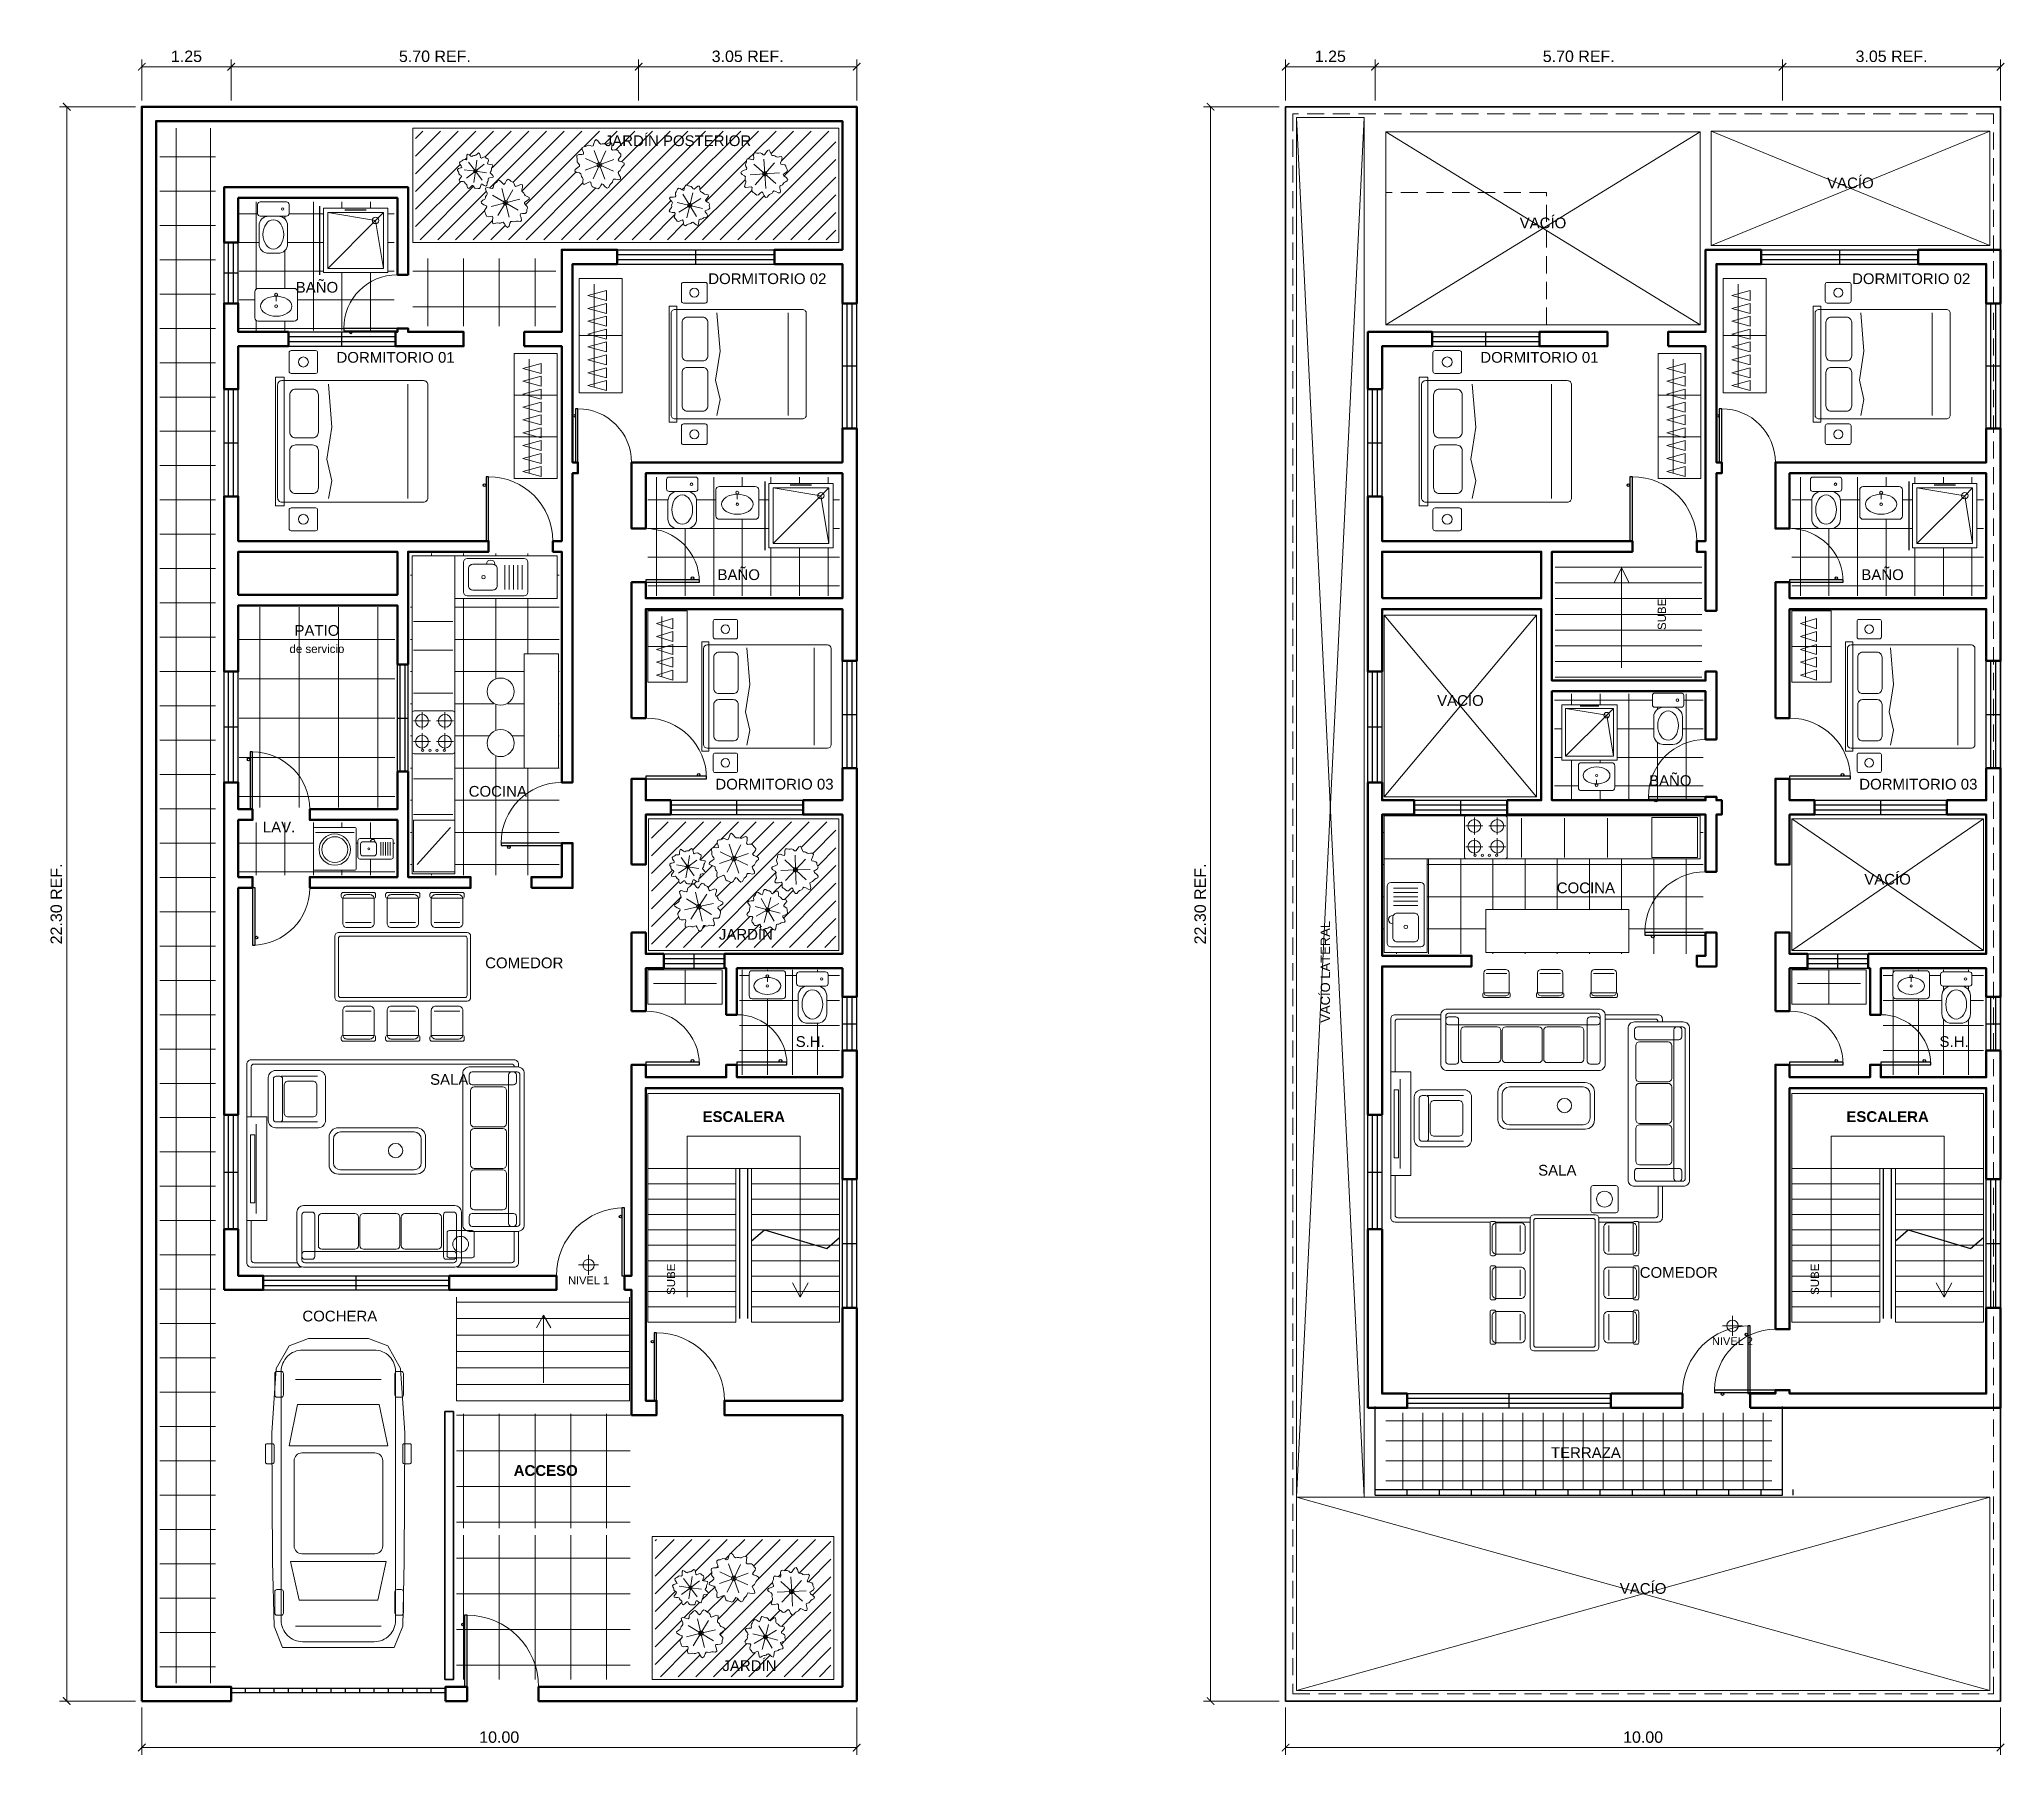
# Model space of a CAD drawing. Header units: metres. Extents: x -1.4 to 26.1, y -0.8 to 23.2.
import ezdxf
from ezdxf.enums import TextEntityAlignment as Align

# ---------------------------------------------------------------- set-up
doc = ezdxf.new("R2010")
doc.units = ezdxf.units.M
doc.linetypes.add('ARQ_OCULTO', pattern=[0.36, 0.24, -0.12])
for name, color, linetype, lineweight in [('A_COTA', 7, 'Continuous', 13), ('A_ESCALERA', 7, 'Continuous', 18), ('A_LIMITE', 7, 'Continuous', 35), ('A_MUEBLE', 7, 'Continuous', 18), ('A_MURO_CORTE', 7, 'Continuous', 50), ('A_PUERTA', 7, 'Continuous', 25), ('A_SANITARIO', 7, 'Continuous', 18), ('A_TEXTO', 7, 'Continuous', 13), ('A_VENTANA', 7, 'Continuous', 25)]:
    doc.layers.add(name, color=color, linetype=linetype, lineweight=lineweight)
for name, color, linetype, lineweight, true_color in [('A_JARDIN', 8, 'Continuous', 9, 0x697d6c), ('A_MUEBLE_DETALLE', 8, 'Continuous', 9, 0x555555), ('A_PISO_TRAMA', 9, 'Continuous', 9, 0xb4b4b4), ('A_PROYECCION', 8, 'ARQ_OCULTO', 13, 0x737373), ('A_VACIO', 9, 'Continuous', 9, 0x9b9b9b)]:
    doc.layers.add(name, color=color, linetype=linetype, lineweight=lineweight, true_color=true_color)
doc.styles.add('ARQ', font='arial.ttf')
doc.styles.add('ARQ_BOLD', font='arialbd.ttf')
doc.styles.add('OpenSansCondensed-Light', font='OpenSansCondensed-Light.ttf')
doc.dimstyles.new('EZDXF', dxfattribs={"dimtxt": 0.25, "dimasz": 0.175, "dimexe": 0.375, "dimexo": 0.125, "dimgap": 0.1, "dimtad": 1, "dimlfac": 100, "dimzin": 12, "dimdsep": 46, "dimtxsty": 'OpenSansCondensed-Light', "dimblk": 'ARCHTICK', "dimcen": 2.5, "dimazin": 3, "dimtfac": 0.5, "dimtmove": 2, "dimatfit": 3})
pattern_1 = [(0, (0, 0), (0, 0.4), []), (90, (0, 0), (0.4, 0), [])]
pattern_2 = [(0, (0, 0), (0, 0.45), []), (90, (0, 0), (0.45, 0), [])]
pattern_3 = [(0, (0, 0), (0, 0.35), []), (90, (0, 0), (0.35, 0), [])]
pattern_4 = [(0, (0, 0), (0, 0.5), []), (90, (0, 0), (0.5, 0), [])]

msp = doc.modelspace()

# ---------------------------------------------------------------- texts
at = {"layer": 'A_TEXTO'}
for s, height, style, p in [('JARDÍN POSTERIOR', 0.15, 'ARQ', (7.5, 21.75)), ('VACÍO', 0.15, 'ARQ', (23.9, 21.16)), ('VACÍO', 0.15, 'ARQ', (19.6, 20.6)), ('BAÑO', 0.15, 'ARQ', (2.45, 19.7)), ('DORMITORIO 02', 0.15, 'ARQ', (8.75, 19.82)), ('DORMITORIO 02', 0.15, 'ARQ', (24.75, 19.82)), ('DORMITORIO 01', 0.15, 'ARQ', (3.55, 18.72)), ('DORMITORIO 01', 0.15, 'ARQ', (19.55, 18.72)), ('BAÑO', 0.15, 'ARQ', (8.35, 15.68)), ('BAÑO', 0.15, 'ARQ', (24.35, 15.68)), ('PATIO', 0.15, 'ARQ', (2.45, 14.9)), ('de servicio', 0.115, 'ARQ', (2.45, 14.66)), ('VACÍO', 0.15, 'ARQ', (18.445, 13.92)), ('BAÑO', 0.15, 'ARQ', (21.38, 12.8)), ('COCINA', 0.15, 'ARQ', (4.98, 12.65)), ('DORMITORIO 03', 0.15, 'ARQ', (8.85, 12.75)), ('DORMITORIO 03', 0.15, 'ARQ', (24.85, 12.75)), ('LAV.', 0.15, 'ARQ', (1.92, 12.15)), ('VACÍO', 0.15, 'ARQ', (24.42, 11.42)), ('COCINA', 0.15, 'ARQ', (20.2, 11.3)), ('JARDÍN', 0.15, 'ARQ', (8.45, 10.65)), ('COMEDOR', 0.15, 'ARQ', (5.35, 10.25)), ('S.H.', 0.15, 'ARQ', (9.35, 9.15)), ('S.H.', 0.15, 'ARQ', (25.35, 9.15)), ('SALA', 0.15, 'ARQ', (4.3, 8.62)), ('ESCALERA', 0.15, 'ARQ_BOLD', (8.42, 8.1)), ('ESCALERA', 0.15, 'ARQ_BOLD', (24.42, 8.1)), ('SALA', 0.15, 'ARQ', (19.8, 7.35)), ('COMEDOR', 0.15, 'ARQ', (21.5, 5.92)), ('NIVEL 1', 0.11, 'ARQ', (6.25, 5.83)), ('COCHERA', 0.15, 'ARQ', (2.77, 5.31)), ('NIVEL 2', 0.11, 'ARQ', (22.25, 4.98)), ('ACCESO', 0.15, 'ARQ_BOLD', (5.65, 3.15)), ('TERRAZA', 0.15, 'ARQ', (20.2, 3.4)), ('VACÍO', 0.15, 'ARQ', (21, 1.5)), ('JARDÍN', 0.15, 'ARQ', (8.5, 0.42))]:
    msp.add_text(s, height=height, dxfattribs=dict(at, style=style)).set_placement(p, align=Align.CENTER)
at = {"layer": 'A_TEXTO', "style": 'ARQ'}
for s, height, p in [('SUBE', 0.115, (21.32, 15.2)), ('VACÍO LATERAL', 0.13, (16.62, 10.2)), ('SUBE', 0.115, (7.46, 5.9)), ('SUBE', 0.115, (23.46, 5.9))]:
    msp.add_text(s, height=height, rotation=90, dxfattribs=at).set_placement(p, align=Align.CENTER)

# ---------------------------------------------------------------- blocks, each defined once
blk = doc.blocks.new('M_LAVADORA')
at = {"layer": 'A_MUEBLE'}
blk.add_lwpolyline([(-0.275, -0.3), (0.275, -0.3, 0.414214), (0.3, -0.275), (0.3, 0.275, 0.414214), (0.275, 0.3), (-0.275, 0.3, 0.414214), (-0.3, 0.275), (-0.3, -0.275, 0.414214)], format="xyb", close=True, dxfattribs=at)
at = {"layer": 'A_MUEBLE_DETALLE'}
blk.add_line((-0.27, 0.23), (0.27, 0.23), dxfattribs=at)
for radius in [0.22, 0.18]:
    blk.add_circle((0, -0.01), radius, dxfattribs=at)
blk = doc.blocks.new('M_FREGADERO')
at = {"layer": 'A_MUEBLE'}
blk.add_lwpolyline([(-0.4, -0.26), (0.4, -0.26, 0.414214), (0.45, -0.21), (0.45, 0.21, 0.414214), (0.4, 0.26), (-0.4, 0.26, 0.414214), (-0.45, 0.21), (-0.45, -0.21, 0.414214)], format="xyb", close=True, dxfattribs=at)
at = {"layer": 'A_MUEBLE_DETALLE'}
for p, q in [((0.13, -0.17), (0.13, 0.17)), ((0.19, -0.17), (0.19, 0.17)), ((0.25, -0.17), (0.25, 0.17)), ((0.31, -0.17), (0.31, 0.17)), ((0.37, -0.17), (0.37, 0.17))]:
    blk.add_line(p, q, dxfattribs=at)
blk.add_lwpolyline([(-0.32, -0.18), (-0.04, -0.18, 0.414214), (0.02, -0.12), (0.02, 0.12, 0.414214), (-0.04, 0.18), (-0.32, 0.18, 0.414214), (-0.38, 0.12), (-0.38, -0.12, 0.414214)], format="xyb", close=True, dxfattribs=at)
blk.add_circle((-0.17, 0), 0.025, dxfattribs=at)
at = {"layer": 'A_SANITARIO'}
blk.add_arc((-0.07, 0.18), 0.06, 0, 180, dxfattribs=at)
blk = doc.blocks.new('M_COCINA_4_HORNILLAS')
at = {"layer": 'A_MUEBLE'}
blk.add_lwpolyline([(-0.27, -0.3), (0.27, -0.3, 0.414214), (0.3, -0.27), (0.3, 0.27, 0.414214), (0.27, 0.3), (-0.27, 0.3, 0.414214), (-0.3, 0.27), (-0.3, -0.27, 0.414214)], format="xyb", close=True, dxfattribs=at)
at = {"layer": 'A_MUEBLE_DETALLE'}
for p, q in [((-0.16, 0.04), (-0.16, 0.28)), ((0.16, 0.04), (0.16, 0.28)), ((-0.28, 0.16), (-0.04, 0.16)), ((0.04, 0.16), (0.28, 0.16)), ((-0.28, -0.13), (-0.04, -0.13)), ((-0.16, -0.25), (-0.16, -0.01)), ((0.04, -0.13), (0.28, -0.13)), ((0.16, -0.25), (0.16, -0.01))]:
    blk.add_line(p, q, dxfattribs=at)
for centre, radius in [((-0.16, 0.16), 0.09), ((0.16, 0.16), 0.09), ((-0.16, -0.13), 0.09), ((-0.15, -0.25), 0.016), ((-0.05, -0.25), 0.016), ((0.05, -0.25), 0.016), ((0.16, -0.13), 0.09), ((0.15, -0.25), 0.016)]:
    blk.add_circle(centre, radius, dxfattribs=at)
blk = doc.blocks.new('M_DUCHA_90')
at = {"layer": 'A_MUEBLE_DETALLE'}
for p in [(-0.39, 0.39), (-0.39, -0.39), (0.39, 0.39), (0.39, -0.39)]:
    blk.add_line(p, (0.28, 0.28), dxfattribs=at)
blk.add_lwpolyline([(-0.39, -0.39), (0.39, -0.39), (0.39, 0.39), (-0.39, 0.39)], close=True, dxfattribs=at)
blk.add_circle((0.28, 0.28), 0.045, dxfattribs=at)
at = {"layer": 'A_SANITARIO'}
blk.add_lwpolyline([(-0.45, -0.45), (0.45, -0.45), (0.45, 0.45), (-0.45, 0.45)], close=True, dxfattribs=at)
at = {"layer": 'A_VENTANA'}
blk.add_line((-0.15, 0.43), (0.15, 0.43), dxfattribs=at)
blk = doc.blocks.new('M_INODORO')
at = {"layer": 'A_MUEBLE_DETALLE'}
blk.add_circle((0.13, 0.3), 0.018, dxfattribs=at)
at = {"layer": 'A_SANITARIO'}
for points in [[(-0.185, 0.2), (0.185, 0.2, 0.414214), (0.22, 0.235), (0.22, 0.365, 0.414214), (0.185, 0.4), (-0.185, 0.4, 0.414214), (-0.22, 0.365), (-0.22, 0.235, 0.414214)], [(-0.067, -0.32), (0.067, -0.32, 0.414214), (0.2, -0.187), (0.2, 0.067, 0.414214), (0.067, 0.2), (-0.067, 0.2, 0.414214), (-0.2, 0.067), (-0.2, -0.187, 0.414214)]]:
    blk.add_lwpolyline(points, format="xyb", close=True, dxfattribs=at)
blk.add_ellipse((0, -0.055), major_axis=(0, 0.205), ratio=0.707317, dxfattribs=at)
blk = doc.blocks.new('M_LAVATORIO')
at = {"layer": 'A_MUEBLE_DETALLE'}
blk.add_circle((0, -0.02), 0.018, dxfattribs=at)
at = {"layer": 'A_SANITARIO'}
blk.add_line((0, 0.13), (0, 0.05), dxfattribs=at)
blk.add_lwpolyline([(-0.25, -0.23), (0.25, -0.23, 0.414214), (0.3, -0.18), (0.3, 0.18, 0.414214), (0.25, 0.23), (-0.25, 0.23, 0.414214), (-0.3, 0.18), (-0.3, -0.18, 0.414214)], format="xyb", close=True, dxfattribs=at)
blk.add_circle((0, 0.14), 0.022, dxfattribs=at)
blk.add_ellipse((0, -0.02), major_axis=(0.22, 0), ratio=0.636364, dxfattribs=at)
blk = doc.blocks.new('M_SOFA_3_PLAZAS')
at = {"layer": 'A_MUEBLE'}
for points in [[(-1.06, -0.43), (1.06, -0.43, 0.414214), (1.15, -0.34), (1.15, 0.34, 0.414214), (1.06, 0.43), (-1.06, 0.43, 0.414214), (-1.15, 0.34), (-1.15, -0.34, 0.414214)], [(-1.04, -0.34), (-0.94, -0.34, 0.414214), (-0.9, -0.3), (-0.9, 0.28, 0.414214), (-0.94, 0.32), (-1.04, 0.32, 0.414214), (-1.08, 0.28), (-1.08, -0.3, 0.414214)], [(0.94, -0.34), (1.04, -0.34, 0.414214), (1.08, -0.3), (1.08, 0.28, 0.414214), (1.04, 0.32), (0.94, 0.32, 0.414214), (0.9, 0.28), (0.9, -0.3, 0.414214)]]:
    blk.add_lwpolyline(points, format="xyb", close=True, dxfattribs=at)
at = {"layer": 'A_MUEBLE_DETALLE'}
for points in [[(-1.04, 0.21), (1.04, 0.21, 0.414214), (1.08, 0.25), (1.08, 0.33, 0.414214), (1.04, 0.37), (-1.04, 0.37, 0.414214), (-1.08, 0.33), (-1.08, 0.25, 0.414214)], [(-0.82, -0.32), (-0.36, -0.32, 0.414214), (-0.31, -0.27), (-0.31, 0.13, 0.414214), (-0.36, 0.18), (-0.82, 0.18, 0.414214), (-0.87, 0.13), (-0.87, -0.27, 0.414214)], [(-0.24, -0.32), (0.22, -0.32, 0.414214), (0.27, -0.27), (0.27, 0.13, 0.414214), (0.22, 0.18), (-0.24, 0.18, 0.414214), (-0.29, 0.13), (-0.29, -0.27, 0.414214)], [(0.34, -0.32), (0.8, -0.32, 0.414214), (0.85, -0.27), (0.85, 0.13, 0.414214), (0.8, 0.18), (0.34, 0.18, 0.414214), (0.29, 0.13), (0.29, -0.27, 0.414214)]]:
    blk.add_lwpolyline(points, format="xyb", close=True, dxfattribs=at)
blk = doc.blocks.new('M_BUTACA')
at = {"layer": 'A_MUEBLE'}
for p, q in [((-0.32, -0.29), (-0.32, 0.22)), ((0.32, -0.29), (0.32, 0.22))]:
    blk.add_line(p, q, dxfattribs=at)
blk.add_lwpolyline([(-0.3, -0.4), (0.3, -0.4, 0.414214), (0.4, -0.3), (0.4, 0.3, 0.414214), (0.3, 0.4), (-0.3, 0.4, 0.414214), (-0.4, 0.3), (-0.4, -0.3, 0.414214)], format="xyb", close=True, dxfattribs=at)
at = {"layer": 'A_MUEBLE_DETALLE'}
for points in [[(-0.28, 0.2), (0.28, 0.2, 0.414214), (0.32, 0.24), (0.32, 0.29, 0.414214), (0.28, 0.33), (-0.28, 0.33, 0.414214), (-0.32, 0.29), (-0.32, 0.24, 0.414214)], [(-0.19, -0.28), (0.19, -0.28, 0.414214), (0.25, -0.22), (0.25, 0.12, 0.414214), (0.19, 0.18), (-0.19, 0.18, 0.414214), (-0.25, 0.12), (-0.25, -0.22, 0.414214)]]:
    blk.add_lwpolyline(points, format="xyb", close=True, dxfattribs=at)
blk = doc.blocks.new('M_SILLA')
at = {"layer": 'A_MUEBLE'}
blk.add_lwpolyline([(-0.16, -0.23), (0.16, -0.23, 0.414214), (0.22, -0.17), (0.22, 0.17, 0.414214), (0.16, 0.23), (-0.16, 0.23, 0.414214), (-0.22, 0.17), (-0.22, -0.17, 0.414214)], format="xyb", close=True, dxfattribs=at)
at = {"layer": 'A_MUEBLE_DETALLE'}
blk.add_line((-0.18, -0.16), (0.18, -0.16), dxfattribs=at)
blk.add_lwpolyline([(-0.215, 0.18), (0.215, 0.18, 0.414214), (0.24, 0.205), (0.24, 0.235, 0.414214), (0.215, 0.26), (-0.215, 0.26, 0.414214), (-0.24, 0.235), (-0.24, 0.205, 0.414214)], format="xyb", close=True, dxfattribs=at)
blk = doc.blocks.new('M_COMEDOR_6')
at = {"layer": 'A_MUEBLE'}
blk.add_lwpolyline([(-0.43, -0.95), (0.43, -0.95, 0.414214), (0.48, -0.9), (0.48, 0.9, 0.414214), (0.43, 0.95), (-0.43, 0.95, 0.414214), (-0.48, 0.9), (-0.48, -0.9, 0.414214)], format="xyb", close=True, dxfattribs=at)
at = {"layer": 'A_MUEBLE_DETALLE'}
blk.add_lwpolyline([(-0.4, -0.9), (0.4, -0.9, 0.414214), (0.43, -0.87), (0.43, 0.87, 0.414214), (0.4, 0.9), (-0.4, 0.9, 0.414214), (-0.43, 0.87), (-0.43, -0.87, 0.414214)], format="xyb", close=True, dxfattribs=at)
at = {"layer": 'A_MUEBLE'}
for p, rotation in [((-0.78, 0.62), 90), ((0.78, 0.62), 270), ((-0.78, 0), 90), ((0.78, 0), 270), ((-0.78, -0.62), 90), ((0.78, -0.62), 270)]:
    blk.add_blockref('M_SILLA', p, dxfattribs=dict(at, rotation=rotation))
blk = doc.blocks.new('M_CAMA_DOBLE_170x210')
at = {"layer": 'A_MUEBLE'}
for points in [[(-1.22, 0.49), (-0.96, 0.49, 0.414214), (-0.93, 0.52), (-0.93, 0.86, 0.414214), (-0.96, 0.89), (-1.22, 0.89, 0.414214), (-1.25, 0.86), (-1.25, 0.52, 0.414214)], [(-0.79, -1.05), (0.79, -1.05, 0.414214), (0.85, -0.99), (0.85, 0.99, 0.414214), (0.79, 1.05), (-0.79, 1.05, 0.414214), (-0.85, 0.99), (-0.85, -0.99, 0.414214)], [(0.98, 0.49), (1.24, 0.49, 0.414214), (1.27, 0.52), (1.27, 0.86, 0.414214), (1.24, 0.89), (0.98, 0.89, 0.414214), (0.95, 0.86), (0.95, 0.52, 0.414214)]]:
    blk.add_lwpolyline(points, format="xyb", close=True, dxfattribs=at)
blk.add_lwpolyline([(-0.9, 0.96), (0.9, 0.96), (0.9, 1.08), (-0.9, 1.08)], close=True, dxfattribs=at)
at = {"layer": 'A_MUEBLE_DETALLE'}
blk.add_line((-0.8, -0.77), (0.8, -0.77), dxfattribs=at)
for points in [[(-0.65, 0.48), (-0.13, 0.48, 0.414214), (-0.05, 0.56), (-0.05, 0.8, 0.414214), (-0.13, 0.88), (-0.65, 0.88, 0.414214), (-0.73, 0.8), (-0.73, 0.56, 0.414214)], [(0.13, 0.48), (0.65, 0.48, 0.414214), (0.73, 0.56), (0.73, 0.8, 0.414214), (0.65, 0.88), (0.13, 0.88, 0.414214), (0.05, 0.8), (0.05, 0.56, 0.414214)]]:
    blk.add_lwpolyline(points, format="xyb", close=True, dxfattribs=at)
blk.add_lwpolyline([(-0.8, 0.34), (-0.55, 0.29), (-0.25, 0.36), (0.2, 0.29), (0.8, 0.34)], dxfattribs=at)
for centre in [(-1.09, 0.69), (1.11, 0.69)]:
    blk.add_circle(centre, 0.07, dxfattribs=at)
blk = doc.blocks.new('M_ARBUSTO')
at = {"layer": 'A_JARDIN'}
for q in [(-0.325243, -0.05583), (-0.269459, 0.190504), (-0.190504, -0.269459), (-0.05583, 0.325243), (0.190504, 0.269459), (0.325243, 0.05583), (0.05583, -0.325243), (0.269459, -0.190504)]:
    blk.add_line((0, 0), q, dxfattribs=at)
blk.add_lwpolyline([(0.48, 0), (0.532202, 0.034882), (0.535216, 0.070462), (0.493852, 0.098233), (0.451569, 0.120998), (0.434131, 0.147368), (0.426391, 0.176617), (0.407065, 0.200742), (0.385381, 0.2225), (0.386018, 0.257929), (0.406544, 0.311952), (0.411501, 0.360877), (0.374411, 0.374411), (0.311136, 0.354783), (0.26044, 0.339412), (0.239444, 0.358353), (0.23134, 0.400692), (0.214214, 0.434383), (0.186617, 0.450533), (0.159245, 0.469121), (0.133808, 0.49938), (0.102576, 0.515685), (0.064475, 0.489734), (0.028655, 0.437193), (0, 0.41), (-0.028655, 0.437193), (-0.064475, 0.489734), (-0.102576, 0.515685), (-0.133808, 0.49938), (-0.159245, 0.469121), (-0.186617, 0.450533), (-0.214214, 0.434383), (-0.23134, 0.400692), (-0.239444, 0.358353), (-0.26044, 0.339412), (-0.311136, 0.354783), (-0.374411, 0.374411), (-0.411501, 0.360877), (-0.406544, 0.311952), (-0.386018, 0.257929), (-0.385381, 0.2225), (-0.407065, 0.200742), (-0.426391, 0.176617), (-0.434131, 0.147368), (-0.451569, 0.120998), (-0.493852, 0.098233), (-0.535216, 0.070462), (-0.532202, 0.034882), (-0.48, 0), (-0.425743, -0.027905), (-0.416571, -0.054843), (-0.447702, -0.089053), (-0.47572, -0.127469), (-0.474922, -0.161214), (-0.460533, -0.190759), (-0.453933, -0.223855), (-0.446003, -0.2575), (-0.412193, -0.275419), (-0.355075, -0.272459), (-0.310265, -0.272095), (-0.304411, -0.304411), (-0.321836, -0.366984), (-0.323971, -0.422207), (-0.293904, -0.439858), (-0.24866, -0.430692), (-0.210383, -0.426614), (-0.180759, -0.436391), (-0.149337, -0.439932), (-0.114658, -0.427909), (-0.084711, -0.425869), (-0.06083, -0.462053), (-0.034132, -0.520751), (0, -0.55), (0.034132, -0.520751), (0.06083, -0.462053), (0.084711, -0.425869), (0.114658, -0.427909), (0.149337, -0.439932), (0.180759, -0.436391), (0.210383, -0.426614), (0.24866, -0.430692), (0.293904, -0.439858), (0.323971, -0.422207), (0.321836, -0.366984), (0.304411, -0.304411), (0.310265, -0.272095), (0.355075, -0.272459), (0.412193, -0.275419), (0.446003, -0.2575), (0.453933, -0.223855), (0.460533, -0.190759), (0.474922, -0.161214), (0.47572, -0.127469), (0.447702, -0.089053), (0.416571, -0.054843), (0.425743, -0.027905)], close=True, dxfattribs=at)
blk.add_circle((0, 0), 0.05, dxfattribs=at)
blk = doc.blocks.new('M_AUTO_SEDAN_190x440')
at = {"layer": 'A_MUEBLE'}
blk.add_lwpolyline([(-0.78, -2.1), (-0.9, -1.8), (-0.92, -0.9), (-0.93, 0.9), (-0.87, 1.8), (-0.69, 2.12), (-0.42, 2.22), (0.42, 2.22), (0.69, 2.12), (0.87, 1.8), (0.93, 0.9), (0.92, -0.9), (0.9, -1.8), (0.78, -2.1)], close=True, dxfattribs=at)
at = {"layer": 'A_MUEBLE_DETALLE'}
for p, q in [((-0.6, 1.65), (0.6, 1.65)), ((-0.6, -1.8), (0.6, -1.8))]:
    blk.add_line(p, q, dxfattribs=at)
for points in [[(-0.5, -2.02), (0.5, -2.02, 0.414214), (0.8, -1.72), (0.8, 1.76, 0.414214), (0.5, 2.06), (-0.5, 2.06, 0.414214), (-0.8, 1.76), (-0.8, -1.72, 0.414214)], [(-0.86, 1.4), (-0.8, 1.4, 0.414214), (-0.77, 1.43), (-0.77, 1.73, 0.414214), (-0.8, 1.76), (-0.86, 1.76, 0.414214), (-0.89, 1.73), (-0.89, 1.43, 0.414214)], [(0.82, 1.4), (0.88, 1.4, 0.414214), (0.91, 1.43), (0.91, 1.73, 0.414214), (0.88, 1.76), (0.82, 1.76, 0.414214), (0.79, 1.73), (0.79, 1.43, 0.414214)], [(-1, 0.47), (-0.92, 0.47, 0.414214), (-0.9, 0.49), (-0.9, 0.73, 0.414214), (-0.92, 0.75), (-1, 0.75, 0.414214), (-1.02, 0.73), (-1.02, 0.49, 0.414214)], [(-0.51, -0.79), (0.51, -0.79, 0.414214), (0.62, -0.68), (0.62, 0.51, 0.414214), (0.51, 0.62), (-0.51, 0.62, 0.414214), (-0.62, 0.51), (-0.62, -0.68, 0.414214)], [(0.92, 0.47), (1, 0.47, 0.414214), (1.02, 0.49), (1.02, 0.73, 0.414214), (1, 0.75), (0.92, 0.75, 0.414214), (0.9, 0.73), (0.9, 0.49, 0.414214)], [(-0.86, -1.65), (-0.8, -1.65, 0.414214), (-0.77, -1.62), (-0.77, -1.32, 0.414214), (-0.8, -1.29), (-0.86, -1.29, 0.414214), (-0.89, -1.32), (-0.89, -1.62, 0.414214)], [(0.82, -1.65), (0.88, -1.65, 0.414214), (0.91, -1.62), (0.91, -1.32, 0.414214), (0.88, -1.29), (0.82, -1.29, 0.414214), (0.79, -1.32), (0.79, -1.62, 0.414214)]]:
    blk.add_lwpolyline(points, format="xyb", close=True, dxfattribs=at)
for points in [[(-0.69, 0.72), (-0.57, 1.3), (0.57, 1.3), (0.69, 0.72)], [(-0.67, -0.9), (-0.55, -1.44), (0.55, -1.44), (0.67, -0.9)]]:
    blk.add_lwpolyline(points, close=True, dxfattribs=at)
blk = doc.blocks.new('_ARCHTICK')
at = {"color": 0, "linetype": 'BYBLOCK', "const_width": 0.15}
blk.add_lwpolyline([(-0.5, -0.5), (0.5, 0.5)], dxfattribs=at)

# ---------------------------------------------------------------- dimensions: what is measured, and where the dimension line sits
at = {"layer": 'A_COTA'}
for base, p1, p2, text in [((0, 22.86), (0, 22.3), (1.25, 22.3), '1.25'), ((1.25, 22.86), (1.25, 22.3), (6.95, 22.3), '5.70 REF.'), ((6.95, 22.86), (6.95, 22.3), (10, 22.3), '3.05 REF.'), ((16, 22.86), (16, 22.3), (17.25, 22.3), '1.25'), ((17.25, 22.86), (17.25, 22.3), (22.95, 22.3), '5.70 REF.'), ((22.95, 22.86), (22.95, 22.3), (26, 22.3), '3.05 REF.'), ((0, -0.65), (0, 0), (10, 0), '10.00'), ((16, -0.65), (16, 0), (26, 0), '10.00')]:
    msp.add_linear_dim(base=base, p1=p1, p2=p2, text=text, dimstyle='EZDXF', override={"dimtxt": 0.16, "dimasz": 0.105, "dimexe": 0.1, "dimexo": 0.09, "dimgap": 0.065, "dimtad": 1, "dimdec": 2, "dimzin": 0, "dimtxsty": 'ARQ', "dimblk": 'ARCHTICK', "dimclrd": 256, "dimclre": 256, "dimclrt": 256, "dimlwd": 13, "dimlwe": 13}, dxfattribs=at).render()
for base, p1, p2 in [((-1.05, 0), (0, 0), (0, 22.3)), ((14.95, 0), (16, 0), (16, 22.3))]:
    msp.add_linear_dim(base=base, p1=p1, p2=p2, angle=90, text='22.30 REF.', dimstyle='EZDXF', override={"dimtxt": 0.16, "dimasz": 0.105, "dimexe": 0.1, "dimexo": 0.09, "dimgap": 0.065, "dimtad": 1, "dimdec": 2, "dimzin": 0, "dimtxsty": 'ARQ', "dimblk": 'ARCHTICK', "dimclrd": 256, "dimclre": 256, "dimclrt": 256, "dimlwd": 13, "dimlwe": 13}, dxfattribs=at).render()

# ---------------------------------------------------------------- hatches: boundary and pattern name
at = {"layer": 'A_PISO_TRAMA'}
h = msp.add_hatch(dxfattribs=at)
h.set_pattern_fill('ARQ_BALDOSA', style=0)
h.set_pattern_definition([(0, (0, 0), (0, 0.48), []), (90, (0, 0), (0.48, 0), [])])
h.paths.add_polyline_path([(1.03, 22), (1.03, 0.25), (0.25, 0.25), (0.25, 22)])
h = msp.add_hatch(dxfattribs=at)
h.set_pattern_fill('ANSI31', scale=0.055, style=0)
h.paths.add_polyline_path([(9.71, 21.96), (9.71, 20.44), (3.83, 20.44), (3.83, 21.96)])
h.paths.add_polyline_path([(9.0258, 21.43312), (9.01631, 21.45118), (9.01183, 21.47053), (9.01171, 21.47094), (9.01155, 21.47134), (9.01135, 21.47172), (9.0111, 21.47207), (8.99832, 21.48864), (8.99808, 21.48893), (8.99781, 21.48919), (8.99752, 21.48942), (8.99721, 21.48963), (8.99688, 21.4898), (8.99654, 21.48995), (8.99618, 21.49006), (8.96769, 21.49764), (8.96727, 21.49773), (8.94125, 21.50171), (8.93654, 21.51454), (8.95114, 21.54767), (8.9513, 21.5481), (8.96284, 21.58527), (8.96294, 21.58566), (8.963, 21.58606), (8.96302, 21.58645), (8.963, 21.58685), (8.96294, 21.58725), (8.96285, 21.58763), (8.96271, 21.58801), (8.96254, 21.58837), (8.96233, 21.58871), (8.9499, 21.60703), (8.94967, 21.60734), (8.94941, 21.60762), (8.94912, 21.60788), (8.94881, 21.60811), (8.94848, 21.60831), (8.94813, 21.60847), (8.94776, 21.6086), (8.94739, 21.6087), (8.94701, 21.60876), (8.94662, 21.60878), (8.94623, 21.60876), (8.91547, 21.60601), (8.91508, 21.60595), (8.88681, 21.60061), (8.86971, 21.60601), (8.8551, 21.6167), (8.85475, 21.61692), (8.85438, 21.61712), (8.85399, 21.61727), (8.85359, 21.61738), (8.83486, 21.62146), (8.83444, 21.62153), (8.81718, 21.62337), (8.80514, 21.63881), (8.79417, 21.67218), (8.79404, 21.67251), (8.79389, 21.67282), (8.79371, 21.67312), (8.77701, 21.69863), (8.77677, 21.69896), (8.7765, 21.69926), (8.7762, 21.69954), (8.77587, 21.69978), (8.77552, 21.69998), (8.77515, 21.70015), (8.77477, 21.70029), (8.77437, 21.70038), (8.77397, 21.70043), (8.77356, 21.70044), (8.77316, 21.70041), (8.77276, 21.70034), (8.77237, 21.70022), (8.74922, 21.69227), (8.74887, 21.69214), (8.74854, 21.69197), (8.74823, 21.69177), (8.74793, 21.69154), (8.74766, 21.69129), (8.74741, 21.69101), (8.74719, 21.69071), (8.72437, 21.65658), (8.70721, 21.63127), (8.6933, 21.63201), (8.67391, 21.64839), (8.67361, 21.64861), (8.67329, 21.64881), (8.67296, 21.64898), (8.65156, 21.65853), (8.6512, 21.65867), (8.65084, 21.65878), (8.65046, 21.65884), (8.65008, 21.65888), (8.6497, 21.65887), (8.64933, 21.65884), (8.62986, 21.65587), (8.6101, 21.6542), (8.58659, 21.65875), (8.5862, 21.65881), (8.58581, 21.65883), (8.58542, 21.6588), (8.58503, 21.65875), (8.56362, 21.65442), (8.56324, 21.65432), (8.56287, 21.65419), (8.56252, 21.65402), (8.56218, 21.65382), (8.56187, 21.65358), (8.56158, 21.65332), (8.56132, 21.65303), (8.56108, 21.65271), (8.56088, 21.65237), (8.56072, 21.65202), (8.56058, 21.65165), (8.55235, 21.62428), (8.55226, 21.62391), (8.5522, 21.62354), (8.55218, 21.62317), (8.5522, 21.6228), (8.5554, 21.58393), (8.55276, 21.56384), (8.53255, 21.56543), (8.4952, 21.57664), (8.49484, 21.57673), (8.49447, 21.57679), (8.49409, 21.57681), (8.49372, 21.5768), (8.46524, 21.57444), (8.46485, 21.57438), (8.46447, 21.5743), (8.46409, 21.57417), (8.46374, 21.57401), (8.4634, 21.57381), (8.46308, 21.57358), (8.46278, 21.57332), (8.46252, 21.57304), (8.46228, 21.57273), (8.46207, 21.57239), (8.4619, 21.57204), (8.45321, 21.552), (8.45307, 21.55163), (8.45297, 21.55126), (8.45291, 21.55087), (8.45288, 21.55048), (8.45244, 21.52653), (8.4467, 21.50755), (8.43976, 21.48913), (8.43964, 21.48877), (8.43956, 21.4884), (8.43951, 21.48802), (8.4395, 21.48764), (8.43952, 21.48726), (8.43959, 21.48688), (8.44448, 21.46397), (8.44458, 21.4636), (8.4447, 21.46325), (8.44487, 21.46291), (8.45685, 21.44054), (8.45468, 21.42677), (8.42636, 21.41526), (8.38823, 21.40003), (8.38789, 21.39988), (8.38757, 21.39969), (8.38726, 21.39948), (8.38698, 21.39924), (8.38672, 21.39897), (8.38649, 21.39868), (8.38628, 21.39837), (8.37369, 21.37738), (8.3735, 21.37702), (8.37334, 21.37664), (8.37323, 21.37625), (8.37316, 21.37586), (8.37312, 21.37545), (8.37313, 21.37504), (8.37318, 21.37464), (8.37327, 21.37424), (8.3734, 21.37386), (8.37357, 21.37349), (8.37377, 21.37314), (8.37401, 21.37281), (8.37428, 21.3725), (8.39576, 21.35087), (8.39602, 21.35063), (8.39629, 21.35041), (8.39659, 21.35023), (8.42695, 21.33256), (8.43954, 21.31757), (8.43776, 21.30031), (8.43774, 21.29987), (8.43784, 21.28071), (8.43786, 21.28029), (8.43793, 21.27988), (8.43804, 21.27948), (8.43819, 21.27909), (8.4456, 21.26258), (8.44733, 21.24472), (8.43623, 21.21818), (8.4361, 21.21782), (8.427, 21.1883), (8.42691, 21.18792), (8.42685, 21.18754), (8.42682, 21.18716), (8.42684, 21.18677), (8.42689, 21.18639), (8.42698, 21.18601), (8.42711, 21.18564), (8.42727, 21.18529), (8.42746, 21.18496), (8.42768, 21.18464), (8.42794, 21.18435), (8.44327, 21.16838), (8.44356, 21.16811), (8.44388, 21.16787), (8.44422, 21.16766), (8.44458, 21.16748), (8.44495, 21.16734), (8.44533, 21.16724), (8.44573, 21.16718), (8.44613, 21.16715), (8.44652, 21.16717), (8.48529, 21.17073), (8.48574, 21.1708), (8.52119, 21.17819), (8.53275, 21.17091), (8.53124, 21.14464), (8.53124, 21.14421), (8.53272, 21.11476), (8.53276, 21.11439), (8.53283, 21.11403), (8.53294, 21.11367), (8.53307, 21.11332), (8.53324, 21.11299), (8.53344, 21.11267), (8.53367, 21.11238), (8.54722, 21.09643), (8.54752, 21.09612), (8.54784, 21.09584), (8.5482, 21.0956), (8.54858, 21.09539), (8.56657, 21.08699), (8.58227, 21.07395), (8.58238, 21.07386), (8.59932, 21.06074), (8.59963, 21.06053), (8.59996, 21.06034), (8.60031, 21.06019), (8.60067, 21.06006), (8.60104, 21.05998), (8.60141, 21.05992), (8.60179, 21.05991), (8.60217, 21.05993), (8.60254, 21.05998), (8.62582, 21.06454), (8.62624, 21.06465), (8.62665, 21.0648), (8.62703, 21.06499), (8.62739, 21.06522), (8.62773, 21.06549), (8.65403, 21.08915), (8.67281, 21.10461), (8.685, 21.09412), (8.70065, 21.05801), (8.70086, 21.0576), (8.70112, 21.05721), (8.72163, 21.02977), (8.72188, 21.02946), (8.72216, 21.02919), (8.72247, 21.02894), (8.72279, 21.02872), (8.72314, 21.02854), (8.7235, 21.02839), (8.72388, 21.02828), (8.72426, 21.0282), (8.72465, 21.02817), (8.72504, 21.02817), (8.72543, 21.02821), (8.74681, 21.03143), (8.74722, 21.03152), (8.74762, 21.03164), (8.748, 21.03181), (8.74836, 21.03201), (8.7487, 21.03226), (8.74901, 21.03253), (8.7493, 21.03284), (8.7674, 21.05477), (8.78351, 21.07092), (8.80079, 21.07746), (8.80117, 21.07763), (8.80153, 21.07783), (8.81805, 21.08839), (8.81834, 21.08859), (8.81861, 21.08882), (8.81886, 21.08908), (8.81909, 21.08935), (8.81929, 21.08965), (8.83103, 21.10852), (8.84256, 21.11923), (8.86567, 21.11192), (8.90115, 21.09419), (8.90155, 21.09402), (8.90197, 21.09389), (8.9024, 21.09381), (8.90283, 21.09377), (8.93069, 21.09299), (8.93109, 21.093), (8.93149, 21.09305), (8.93189, 21.09314), (8.93227, 21.09327), (8.93264, 21.09344), (8.93299, 21.09365), (8.93332, 21.09388), (8.93362, 21.09415), (8.93389, 21.09445), (8.93413, 21.09478), (8.93434, 21.09513), (8.93451, 21.09549), (8.93464, 21.09588), (8.93473, 21.09627), (8.93977, 21.12368), (8.93982, 21.12411), (8.93983, 21.12455), (8.93979, 21.12498), (8.9397, 21.12541), (8.92974, 21.1638), (8.92739, 21.18792), (8.94027, 21.19698), (8.96117, 21.20453), (8.9615, 21.20467), (8.96181, 21.20483), (8.96211, 21.20503), (8.9624, 21.20525), (8.96266, 21.20549), (8.97642, 21.21945), (8.97669, 21.21976), (8.97693, 21.2201), (8.98692, 21.23564), (9.00608, 21.24804), (9.03129, 21.26119), (9.03164, 21.2614), (9.03198, 21.26165), (9.03229, 21.26193), (9.03256, 21.26225), (9.03281, 21.26259), (9.03301, 21.26295), (9.03318, 21.26333), (9.04078, 21.28357), (9.0409, 21.28394), (9.04098, 21.28432), (9.04103, 21.28471), (9.04103, 21.28511), (9.041, 21.2855), (9.04093, 21.28588), (9.04082, 21.28626), (9.04068, 21.28662), (9.0405, 21.28697), (9.04029, 21.2873), (9.04004, 21.28761), (9.01747, 21.31338), (9.01714, 21.31372), (9.01678, 21.31401), (8.98472, 21.33683), (8.97699, 21.35092), (8.99602, 21.36608), (9.02462, 21.38689), (9.02496, 21.38716), (9.02526, 21.38747), (9.02553, 21.3878), (9.02576, 21.38817), (9.02595, 21.38856), (9.03525, 21.41038), (9.03538, 21.41074), (9.03548, 21.4111), (9.03554, 21.41148), (9.03557, 21.41185), (9.03556, 21.41223), (9.03551, 21.41261), (9.03543, 21.41298), (9.03532, 21.41334), (9.03517, 21.41369), (9.02587, 21.43299)], flags=0)
h.paths.add_polyline_path([(7.94574, 20.90111), (7.94238, 20.91885), (7.94359, 20.93636), (7.9436, 20.93679), (7.94356, 20.93722), (7.94348, 20.93764), (7.94335, 20.93805), (7.9368, 20.95542), (7.93665, 20.95576), (7.93647, 20.95609), (7.93626, 20.9564), (7.93603, 20.95669), (7.93576, 20.95696), (7.93548, 20.9572), (7.93517, 20.95741), (7.91297, 20.97123), (7.91259, 20.97143), (7.89179, 20.98144), (7.89114, 20.9931), (7.91201, 21.01728), (7.91228, 21.01764), (7.93172, 21.04619), (7.93192, 21.04653), (7.9321, 21.04689), (7.93223, 21.04726), (7.93233, 21.04765), (7.93239, 21.04804), (7.93241, 21.04844), (7.93239, 21.04884), (7.93233, 21.04923), (7.93223, 21.04962), (7.92644, 21.06838), (7.92631, 21.06875), (7.92614, 21.0691), (7.92594, 21.06943), (7.92571, 21.06974), (7.92545, 21.07003), (7.92517, 21.07029), (7.92486, 21.07052), (7.92453, 21.07072), (7.92418, 21.07089), (7.92381, 21.07102), (7.92344, 21.07112), (7.89662, 21.07676), (7.89624, 21.07682), (7.87099, 21.07961), (7.85803, 21.08852), (7.84845, 21.10131), (7.84818, 21.10163), (7.84789, 21.10192), (7.84756, 21.10218), (7.84721, 21.10241), (7.83238, 21.11073), (7.83199, 21.11092), (7.81801, 21.11688), (7.81189, 21.13284), (7.81124, 21.16393), (7.81122, 21.16427), (7.81117, 21.16462), (7.81109, 21.16496), (7.80353, 21.19093), (7.8034, 21.19131), (7.80323, 21.19168), (7.80302, 21.19203), (7.80278, 21.19236), (7.8025, 21.19266), (7.8022, 21.19293), (7.80187, 21.19317), (7.80152, 21.19337), (7.80115, 21.19354), (7.80076, 21.19367), (7.80037, 21.19376), (7.79996, 21.1938), (7.79956, 21.19381), (7.77785, 21.19307), (7.77748, 21.19304), (7.77712, 21.19298), (7.77676, 21.19288), (7.77641, 21.19275), (7.77608, 21.19259), (7.77576, 21.19239), (7.77546, 21.19217), (7.74725, 21.16913), (7.72633, 21.15228), (7.7151, 21.15637), (7.70298, 21.17517), (7.70276, 21.17547), (7.70251, 21.17575), (7.70224, 21.17601), (7.68657, 21.18967), (7.68627, 21.1899), (7.68595, 21.19011), (7.68561, 21.19028), (7.68526, 21.19043), (7.68489, 21.19053), (7.68452, 21.19061), (7.66725, 21.19314), (7.65014, 21.19683), (7.63142, 21.20676), (7.63107, 21.20693), (7.6307, 21.20706), (7.63032, 21.20715), (7.62993, 21.20721), (7.61065, 21.20909), (7.61026, 21.20911), (7.60986, 21.20909), (7.60948, 21.20903), (7.6091, 21.20894), (7.60873, 21.2088), (7.60837, 21.20863), (7.60804, 21.20843), (7.60772, 21.2082), (7.60743, 21.20794), (7.60717, 21.20765), (7.60693, 21.20733), (7.59285, 21.18625), (7.59266, 21.18593), (7.5925, 21.18559), (7.59237, 21.18524), (7.59227, 21.18488), (7.58492, 21.15112), (7.57766, 21.13519), (7.56138, 21.14161), (7.53264, 21.16078), (7.53232, 21.16098), (7.53198, 21.16114), (7.53163, 21.16127), (7.53127, 21.16137), (7.50649, 21.16675), (7.50611, 21.16681), (7.50571, 21.16684), (7.50532, 21.16683), (7.50493, 21.16678), (7.50455, 21.16669), (7.50418, 21.16656), (7.50382, 21.1664), (7.50348, 21.16621), (7.50316, 21.16598), (7.50287, 21.16572), (7.5026, 21.16543), (7.49003, 21.15068), (7.48979, 21.15038), (7.48959, 21.15004), (7.48941, 21.14969), (7.48927, 21.14933), (7.48271, 21.12919), (7.47296, 21.11464), (7.4623, 21.10082), (7.46208, 21.10051), (7.46189, 21.10018), (7.46174, 21.09983), (7.46162, 21.09947), (7.46153, 21.0991), (7.46148, 21.09872), (7.45969, 21.07801), (7.45967, 21.07764), (7.45969, 21.07727), (7.45975, 21.0769), (7.46408, 21.05495), (7.45885, 21.04421), (7.43209, 21.0418), (7.3958, 21.03878), (7.39543, 21.03873), (7.39506, 21.03865), (7.39471, 21.03853), (7.39437, 21.03838), (7.39404, 21.0382), (7.39374, 21.038), (7.39345, 21.03776), (7.37732, 21.02322), (7.37704, 21.02293), (7.37678, 21.02261), (7.37655, 21.02228), (7.37637, 21.02191), (7.37622, 21.02154), (7.3761, 21.02115), (7.37603, 21.02075), (7.376, 21.02034), (7.37601, 21.01993), (7.37607, 21.01953), (7.37616, 21.01914), (7.37629, 21.01875), (7.37646, 21.01838), (7.38907, 20.99445), (7.38925, 20.99415), (7.38945, 20.99387), (7.38968, 20.9936), (7.4108, 20.97079), (7.41749, 20.95506), (7.41157, 20.94106), (7.41143, 20.94065), (7.40654, 20.92436), (7.40644, 20.92396), (7.40639, 20.92355), (7.40637, 20.92313), (7.4064, 20.92272), (7.4084, 20.90686), (7.40527, 20.89145), (7.38904, 20.8719), (7.38881, 20.87159), (7.37344, 20.8489), (7.37324, 20.84857), (7.37307, 20.84823), (7.37293, 20.84786), (7.37284, 20.84749), (7.37277, 20.84711), (7.37275, 20.84672), (7.37276, 20.84633), (7.37281, 20.84595), (7.3729, 20.84557), (7.37302, 20.84521), (7.37318, 20.84485), (7.38205, 20.82733), (7.38224, 20.82698), (7.38248, 20.82666), (7.38274, 20.82636), (7.38303, 20.82609), (7.38334, 20.82584), (7.38368, 20.82563), (7.38404, 20.82546), (7.38442, 20.82532), (7.3848, 20.82522), (7.41861, 20.81819), (7.41906, 20.81812), (7.45087, 20.81522), (7.4585, 20.80638), (7.45049, 20.78473), (7.45036, 20.78432), (7.44399, 20.75896), (7.44392, 20.75859), (7.44388, 20.75822), (7.44387, 20.75785), (7.4439, 20.75747), (7.44397, 20.75711), (7.44406, 20.75675), (7.4442, 20.7564), (7.45156, 20.73935), (7.45175, 20.73897), (7.45198, 20.73861), (7.45225, 20.73827), (7.45255, 20.73797), (7.46559, 20.72621), (7.47549, 20.71112), (7.47557, 20.71101), (7.48655, 20.69549), (7.48678, 20.69519), (7.48704, 20.69491), (7.48733, 20.69466), (7.48763, 20.69444), (7.48796, 20.69425), (7.4883, 20.69409), (7.48866, 20.69397), (7.48903, 20.69387), (7.4894, 20.69382), (7.51033, 20.69165), (7.51077, 20.69162), (7.5112, 20.69165), (7.51162, 20.69172), (7.51204, 20.69184), (7.51244, 20.692), (7.54087, 20.70524), (7.56046, 20.71334), (7.56781, 20.70169), (7.57172, 20.6671), (7.57179, 20.66664), (7.57193, 20.66619), (7.58222, 20.63759), (7.58237, 20.63723), (7.58255, 20.63688), (7.58277, 20.63656), (7.58302, 20.63626), (7.5833, 20.63598), (7.5836, 20.63573), (7.58393, 20.63551), (7.58427, 20.63533), (7.58463, 20.63518), (7.58501, 20.63507), (7.58539, 20.63499), (7.60436, 20.63218), (7.60478, 20.63214), (7.6052, 20.63215), (7.60561, 20.63219), (7.60602, 20.63229), (7.60641, 20.63242), (7.60679, 20.63259), (7.60715, 20.6328), (7.62818, 20.6467), (7.64593, 20.65617), (7.66219, 20.65723), (7.6626, 20.65728), (7.66301, 20.65737), (7.67976, 20.66203), (7.6801, 20.66215), (7.68043, 20.66229), (7.68074, 20.66246), (7.68104, 20.66265), (7.68132, 20.66287), (7.69612, 20.6758), (7.70839, 20.68176), (7.72585, 20.66973), (7.75133, 20.64551), (7.75166, 20.64523), (7.75202, 20.64498), (7.75241, 20.64478), (7.75281, 20.64462), (7.77624, 20.63674), (7.77663, 20.63663), (7.77703, 20.63656), (7.77743, 20.63653), (7.77784, 20.63654), (7.77824, 20.63659), (7.77863, 20.63669), (7.77902, 20.63682), (7.77938, 20.63699), (7.77973, 20.6372), (7.78006, 20.63744), (7.78036, 20.63771), (7.78063, 20.63801), (7.78087, 20.63834), (7.78107, 20.63869), (7.79245, 20.66063), (7.79263, 20.66103), (7.79276, 20.66144), (7.79285, 20.66187), (7.79289, 20.6623), (7.7944, 20.69742), (7.7986, 20.7182), (7.81157, 20.72244), (7.8312, 20.72343), (7.83155, 20.72346), (7.8319, 20.72353), (7.83225, 20.72362), (7.83258, 20.72375), (7.8329, 20.72391), (7.84819, 20.73219), (7.84855, 20.7324), (7.84887, 20.73265), (7.86131, 20.74318), (7.88066, 20.7487), (7.90543, 20.75332), (7.90584, 20.75341), (7.90623, 20.75355), (7.90661, 20.75373), (7.90697, 20.75395), (7.9073, 20.7542), (7.9076, 20.75449), (7.90787, 20.75481), (7.91957, 20.77), (7.91979, 20.77033), (7.91998, 20.77067), (7.92014, 20.77103), (7.92026, 20.7714), (7.92034, 20.77178), (7.92039, 20.77217), (7.9204, 20.77257), (7.92037, 20.77296), (7.9203, 20.77334), (7.92019, 20.77372), (7.92005, 20.77408), (7.90758, 20.80181), (7.90736, 20.80222), (7.9071, 20.8026), (7.88588, 20.8302), (7.88308, 20.84369), (7.90279, 20.85146), (7.93245, 20.86169), (7.93285, 20.86186), (7.93323, 20.86206), (7.93358, 20.8623), (7.93391, 20.86259), (7.9342, 20.8629), (7.94775, 20.879), (7.94798, 20.8793), (7.94818, 20.87963), (7.94835, 20.87996), (7.94849, 20.88032), (7.94859, 20.88068), (7.94866, 20.88105), (7.94869, 20.88143), (7.94869, 20.88181), (7.94865, 20.88219), (7.94576, 20.90098)], flags=0)
h.paths.add_polyline_path([(6.66476, 21.68733), (6.66452, 21.68769), (6.66425, 21.68802), (6.66395, 21.68832), (6.66361, 21.68859), (6.64572, 21.70128), (6.6454, 21.70149), (6.64507, 21.70166), (6.64472, 21.7018), (6.64437, 21.7019), (6.644, 21.70198), (6.64363, 21.70202), (6.64326, 21.70202), (6.61237, 21.70088), (6.61194, 21.70084), (6.58453, 21.69684), (6.57575, 21.70841), (6.58024, 21.74619), (6.58027, 21.74664), (6.58045, 21.78745), (6.58043, 21.78785), (6.58037, 21.78824), (6.58027, 21.78863), (6.58014, 21.78901), (6.57997, 21.78937), (6.57976, 21.78971), (6.57952, 21.79003), (6.57925, 21.79032), (6.57895, 21.79058), (6.56088, 21.80514), (6.56056, 21.80537), (6.56023, 21.80557), (6.55988, 21.80573), (6.55952, 21.80586), (6.55914, 21.80595), (6.55876, 21.80601), (6.55837, 21.80603), (6.55798, 21.80601), (6.5576, 21.80595), (6.55723, 21.80586), (6.55686, 21.80573), (6.52686, 21.79353), (6.52651, 21.79337), (6.49976, 21.77933), (6.48088, 21.7795), (6.46292, 21.78575), (6.46252, 21.78586), (6.46211, 21.78594), (6.4617, 21.78597), (6.46128, 21.78595), (6.44126, 21.78431), (6.44083, 21.78425), (6.42288, 21.78079), (6.40598, 21.79264), (6.38473, 21.82277), (6.38452, 21.82304), (6.38428, 21.8233), (6.38403, 21.82354), (6.35946, 21.84399), (6.35914, 21.84424), (6.35879, 21.84444), (6.35842, 21.84462), (6.35804, 21.84475), (6.35764, 21.84485), (6.35724, 21.8449), (6.35683, 21.84492), (6.35643, 21.84489), (6.35603, 21.84482), (6.35564, 21.84471), (6.35526, 21.84456), (6.3549, 21.84438), (6.35455, 21.84416), (6.33378, 21.82909), (6.33349, 21.82886), (6.33322, 21.8286), (6.33298, 21.82832), (6.33276, 21.82801), (6.33258, 21.82769), (6.33242, 21.82735), (6.3323, 21.827), (6.31988, 21.78578), (6.31041, 21.75505), (6.29606, 21.75149), (6.27154, 21.76198), (6.27119, 21.76211), (6.27082, 21.76221), (6.27045, 21.76227), (6.24607, 21.76529), (6.2457, 21.76532), (6.24531, 21.76531), (6.24494, 21.76527), (6.24456, 21.76519), (6.2442, 21.76508), (6.24385, 21.76493), (6.22524, 21.75598), (6.20591, 21.74825), (6.18091, 21.7456), (6.18053, 21.74554), (6.18015, 21.74544), (6.17978, 21.7453), (6.17943, 21.74514), (6.15929, 21.73423), (6.15895, 21.73403), (6.15864, 21.73379), (6.15835, 21.73353), (6.15809, 21.73324), (6.15786, 21.73292), (6.15766, 21.73258), (6.15749, 21.73223), (6.15736, 21.73186), (6.15727, 21.73148), (6.15721, 21.73109), (6.15719, 21.7307), (6.15733, 21.70073), (6.15735, 21.70036), (6.1574, 21.69999), (6.15749, 21.69962), (6.15761, 21.69927), (6.17275, 21.66127), (6.17629, 21.64011), (6.15534, 21.63547), (6.11444, 21.63526), (6.11407, 21.63524), (6.1137, 21.63519), (6.11333, 21.6351), (6.11298, 21.63498), (6.08515, 21.62388), (6.08479, 21.62372), (6.08445, 21.62352), (6.08413, 21.62329), (6.08384, 21.62303), (6.08357, 21.62274), (6.08333, 21.62243), (6.08313, 21.6221), (6.08295, 21.62175), (6.08282, 21.62138), (6.08271, 21.621), (6.08265, 21.62061), (6.08009, 21.59785), (6.08006, 21.59747), (6.08007, 21.59707), (6.08013, 21.59669), (6.08021, 21.59631), (6.08712, 21.57213), (6.08719, 21.55132), (6.08587, 21.53071), (6.08586, 21.53033), (6.08589, 21.52995), (6.08596, 21.52957), (6.08606, 21.52921), (6.0862, 21.52885), (6.08636, 21.52851), (6.09829, 21.50704), (6.09849, 21.50672), (6.09872, 21.50642), (6.09897, 21.50614), (6.11789, 21.48733), (6.11996, 21.4727), (6.09501, 21.4524), (6.06145, 21.42545), (6.06117, 21.4252), (6.06091, 21.42493), (6.06068, 21.42464), (6.06048, 21.42432), (6.06031, 21.42399), (6.06017, 21.42365), (6.06007, 21.42329), (6.05388, 21.39839), (6.0538, 21.39799), (6.05377, 21.39758), (6.05377, 21.39718), (6.05382, 21.39677), (6.0539, 21.39638), (6.05403, 21.39599), (6.05419, 21.39562), (6.05439, 21.39526), (6.05463, 21.39493), (6.0549, 21.39463), (6.0552, 21.39435), (6.05552, 21.39411), (6.05587, 21.3939), (6.08404, 21.37879), (6.08435, 21.37863), (6.08468, 21.37851), (6.08502, 21.37842), (6.12091, 21.37), (6.13823, 21.35877), (6.14174, 21.34084), (6.14185, 21.34042), (6.14782, 21.32124), (6.14797, 21.32084), (6.14815, 21.32047), (6.14837, 21.32012), (6.14863, 21.31979), (6.16115, 21.30548), (6.16838, 21.28804), (6.16538, 21.25798), (6.16536, 21.25759), (6.16529, 21.22521), (6.16531, 21.22482), (6.16536, 21.22444), (6.16546, 21.22406), (6.16558, 21.2237), (6.16575, 21.22334), (6.16594, 21.22301), (6.16617, 21.2227), (6.16643, 21.22241), (6.16671, 21.22214), (6.16701, 21.22191), (6.16734, 21.2217), (6.18761, 21.2104), (6.18797, 21.21022), (6.18834, 21.21008), (6.18873, 21.20998), (6.18912, 21.20991), (6.18952, 21.20989), (6.18992, 21.2099), (6.19031, 21.20996), (6.1907, 21.21005), (6.19108, 21.21019), (6.22885, 21.22564), (6.22926, 21.22583), (6.2626, 21.24415), (6.27661, 21.24035), (6.28317, 21.21343), (6.2833, 21.21302), (6.29382, 21.18395), (6.29396, 21.18361), (6.29413, 21.18328), (6.29434, 21.18297), (6.29457, 21.18267), (6.29483, 21.18241), (6.29511, 21.18216), (6.29542, 21.18195), (6.31389, 21.17011), (6.31427, 21.1699), (6.31466, 21.16973), (6.31507, 21.1696), (6.31549, 21.16952), (6.33613, 21.16661), (6.35589, 21.15833), (6.35602, 21.15828), (6.37703, 21.15032), (6.37739, 21.15021), (6.37776, 21.15012), (6.37814, 21.15008), (6.37852, 21.15007), (6.37889, 21.15009), (6.37927, 21.15015), (6.37963, 21.15024), (6.37999, 21.15037), (6.38033, 21.15054), (6.40228, 21.16224), (6.40265, 21.16247), (6.40299, 21.16273), (6.4033, 21.16302), (6.40358, 21.16335), (6.40382, 21.16371), (6.42294, 21.19549), (6.43712, 21.21689), (6.45274, 21.21002), (6.47953, 21.17859), (6.47986, 21.17825), (6.48022, 21.17795), (6.5092, 21.15673), (6.50953, 21.15652), (6.50987, 21.15633), (6.51024, 21.15618), (6.51061, 21.15607), (6.511, 21.156), (6.51139, 21.15596), (6.51178, 21.15596), (6.51217, 21.156), (6.51255, 21.15608), (6.51293, 21.1562), (6.51329, 21.15635), (6.53373, 21.16614), (6.5341, 21.16634), (6.53444, 21.16657), (6.53476, 21.16684), (6.53504, 21.16715), (6.5353, 21.16748), (6.53552, 21.16783), (6.5357, 21.16821), (6.54713, 21.19575), (6.55835, 21.21693), (6.57371, 21.22881), (6.57402, 21.22908), (6.5743, 21.22938), (6.58763, 21.24503), (6.58785, 21.24531), (6.58804, 21.24561), (6.58821, 21.24592), (6.58835, 21.24625), (6.58845, 21.24659), (6.59444, 21.26914), (6.60279, 21.28354), (6.62832, 21.28328), (6.66935, 21.27638), (6.66978, 21.27633), (6.67022, 21.27633), (6.67065, 21.27638), (6.67108, 21.27647), (6.69924, 21.28423), (6.69963, 21.28436), (6.7, 21.28452), (6.70035, 21.28473), (6.70068, 21.28496), (6.70098, 21.28523), (6.70125, 21.28553), (6.7015, 21.28585), (6.70171, 21.2862), (6.70188, 21.28656), (6.70201, 21.28695), (6.70211, 21.28734), (6.70217, 21.28774), (6.70218, 21.28814), (6.70215, 21.28855), (6.6988, 21.31757), (6.69873, 21.318), (6.69861, 21.31842), (6.69844, 21.31882), (6.69823, 21.31921), (6.67647, 21.35466), (6.66667, 21.37824), (6.67689, 21.39137), (6.69555, 21.40537), (6.69582, 21.4056), (6.69608, 21.40585), (6.69631, 21.40612), (6.69652, 21.40641), (6.69669, 21.40672), (6.70621, 21.42494), (6.70638, 21.42531), (6.70651, 21.4257), (6.71178, 21.44439), (6.72721, 21.46273), (6.74846, 21.48365), (6.74874, 21.48396), (6.74899, 21.48429), (6.7492, 21.48465), (6.74938, 21.48503), (6.74951, 21.48543), (6.7496, 21.48584), (6.74965, 21.48625), (6.75106, 21.50887), (6.75107, 21.50926), (6.75104, 21.50965), (6.75097, 21.51004), (6.75086, 21.51041), (6.75071, 21.51078), (6.75053, 21.51113), (6.75032, 21.51145), (6.75007, 21.51176), (6.7498, 21.51204), (6.7495, 21.5123), (6.74918, 21.51252), (6.71864, 21.53144), (6.71824, 21.53166), (6.7178, 21.53183), (6.67862, 21.5449), (6.6664, 21.55681), (6.68093, 21.57797), (6.70323, 21.60761), (6.70347, 21.60796), (6.70367, 21.60835), (6.70383, 21.60875), (6.70395, 21.60916), (6.70402, 21.60959), (6.70665, 21.63432), (6.70667, 21.6347), (6.70666, 21.63508), (6.70661, 21.63545), (6.70652, 21.63582), (6.7064, 21.63618), (6.70625, 21.63653), (6.70607, 21.63686), (6.70585, 21.63717), (6.70561, 21.63746), (6.69036, 21.65396), (6.69027, 21.65406), (6.67519, 21.66928)], flags=0)
h.paths.add_polyline_path([(5.38796, 20.841), (5.39023, 20.86162), (5.39745, 20.88047), (5.39758, 20.88088), (5.39767, 20.8813), (5.39771, 20.88172), (5.39771, 20.88215), (5.39635, 20.90338), (5.39631, 20.90375), (5.39624, 20.90411), (5.39613, 20.90447), (5.39599, 20.90481), (5.39581, 20.90515), (5.39561, 20.90546), (5.39538, 20.90575), (5.37568, 20.92832), (5.37538, 20.92863), (5.3557, 20.94679), (5.35903, 20.96034), (5.39018, 20.97997), (5.39055, 20.98024), (5.4214, 21.00499), (5.4217, 21.00526), (5.42197, 21.00555), (5.42221, 21.00587), (5.42241, 21.00621), (5.42259, 21.00657), (5.42272, 21.00695), (5.42282, 21.00733), (5.42288, 21.00773), (5.4229, 21.00813), (5.42283, 21.03062), (5.42281, 21.03101), (5.42276, 21.03139), (5.42266, 21.03176), (5.42253, 21.03213), (5.42237, 21.03248), (5.42217, 21.03281), (5.42194, 21.03312), (5.42169, 21.03341), (5.4214, 21.03368), (5.4211, 21.03391), (5.42077, 21.03411), (5.39328, 21.04927), (5.39293, 21.04944), (5.36607, 21.06101), (5.35471, 21.0753), (5.34847, 21.09261), (5.34831, 21.093), (5.34811, 21.09336), (5.34787, 21.09371), (5.3476, 21.09402), (5.33414, 21.1081), (5.33383, 21.1084), (5.32032, 21.11977), (5.31894, 21.13965), (5.32867, 21.17402), (5.32875, 21.17436), (5.3288, 21.1747), (5.32882, 21.17505), (5.32924, 21.20603), (5.32923, 21.20643), (5.32917, 21.20684), (5.32908, 21.20723), (5.32894, 21.20761), (5.32876, 21.20798), (5.32855, 21.20833), (5.32831, 21.20865), (5.32803, 21.20895), (5.32773, 21.20922), (5.32739, 21.20945), (5.32704, 21.20966), (5.32667, 21.20982), (5.32628, 21.20994), (5.30226, 21.2164), (5.3019, 21.21648), (5.30153, 21.21653), (5.30116, 21.21654), (5.30079, 21.21652), (5.30042, 21.21646), (5.30006, 21.21637), (5.29971, 21.21624), (5.26109, 21.20045), (5.23222, 21.18887), (5.22088, 21.19743), (5.21384, 21.22227), (5.21372, 21.22262), (5.21357, 21.22297), (5.21338, 21.22329), (5.20078, 21.2435), (5.20057, 21.24381), (5.20032, 21.2441), (5.20005, 21.24437), (5.19975, 21.24461), (5.19944, 21.24482), (5.1991, 21.245), (5.18102, 21.25356), (5.16342, 21.26339), (5.14618, 21.28059), (5.14589, 21.28085), (5.14558, 21.28108), (5.14525, 21.28129), (5.14489, 21.28145), (5.1244, 21.28997), (5.12403, 21.2901), (5.12365, 21.2902), (5.12326, 21.29026), (5.12287, 21.29028), (5.12248, 21.29026), (5.12209, 21.2902), (5.12171, 21.29011), (5.12134, 21.28998), (5.12098, 21.28981), (5.12065, 21.28961), (5.12033, 21.28937), (5.09784, 21.271), (5.09756, 21.27075), (5.09731, 21.27047), (5.09708, 21.27017), (5.09689, 21.26986), (5.0775, 21.23529), (5.06381, 21.21981), (5.04764, 21.23267), (5.02254, 21.26335), (5.02229, 21.26363), (5.02202, 21.26388), (5.02172, 21.26411), (5.0214, 21.26431), (4.99606, 21.2785), (4.99571, 21.27868), (4.99535, 21.27882), (4.99497, 21.27892), (4.99458, 21.27899), (4.99419, 21.27901), (4.9938, 21.279), (4.99341, 21.27895), (4.99302, 21.27886), (4.99265, 21.27874), (4.9923, 21.27858), (4.99195, 21.27838), (4.97325, 21.26644), (4.97293, 21.26621), (4.97264, 21.26595), (4.97237, 21.26567), (4.97213, 21.26536), (4.95814, 21.24543), (4.94252, 21.23269), (4.92619, 21.22112), (4.92589, 21.22089), (4.92562, 21.22062), (4.92537, 21.22034), (4.92515, 21.22003), (4.92496, 21.2197), (4.9248, 21.21935), (4.9159, 21.19727), (4.91578, 21.19691), (4.91569, 21.19655), (4.91563, 21.19618), (4.91301, 21.1705), (4.90332, 21.16009), (4.87288, 21.16649), (4.83211, 21.17533), (4.83174, 21.17539), (4.83137, 21.17542), (4.831, 21.17541), (4.83063, 21.17537), (4.83027, 21.1753), (4.82991, 21.17519), (4.82957, 21.17505), (4.80703, 21.16452), (4.80667, 21.16433), (4.80634, 21.1641), (4.80602, 21.16384), (4.80574, 21.16355), (4.80548, 21.16323), (4.80526, 21.16289), (4.80508, 21.16253), (4.80493, 21.16215), (4.80482, 21.16176), (4.80475, 21.16136), (4.80473, 21.16095), (4.80474, 21.16055), (4.8048, 21.16014), (4.81059, 21.12971), (4.81067, 21.12937), (4.81078, 21.12904), (4.81092, 21.12872), (4.82647, 21.09657), (4.82856, 21.07675), (4.81723, 21.0632), (4.81697, 21.06285), (4.80617, 21.04665), (4.80596, 21.04629), (4.80578, 21.04592), (4.80565, 21.04552), (4.80556, 21.04512), (4.80242, 21.02698), (4.79371, 21.01094), (4.76927, 20.99488), (4.76895, 20.99465), (4.74452, 20.97495), (4.74423, 20.97469), (4.74397, 20.97441), (4.74373, 20.9741), (4.74353, 20.97377), (4.74336, 20.97342), (4.74322, 20.97306), (4.74312, 20.97269), (4.74306, 20.97231), (4.74303, 20.97192), (4.74304, 20.97153), (4.74309, 20.97115), (4.74693, 20.94899), (4.74702, 20.9486), (4.74715, 20.94822), (4.74731, 20.94786), (4.74751, 20.94751), (4.74774, 20.94719), (4.748, 20.94689), (4.74829, 20.94661), (4.74861, 20.94637), (4.74895, 20.94616), (4.78363, 20.92714), (4.78404, 20.92694), (4.81813, 20.91302), (4.82376, 20.90025), (4.80753, 20.87895), (4.80729, 20.87859), (4.79181, 20.85295), (4.79163, 20.85262), (4.79149, 20.85227), (4.79137, 20.85192), (4.79129, 20.85155), (4.79125, 20.85118), (4.79124, 20.85081), (4.79126, 20.85044), (4.79361, 20.8293), (4.79368, 20.82888), (4.7938, 20.82846), (4.79396, 20.82807), (4.79416, 20.82769), (4.80455, 20.81038), (4.81036, 20.79046), (4.8104, 20.79033), (4.81723, 20.76965), (4.81736, 20.7693), (4.81753, 20.76896), (4.81773, 20.76864), (4.81796, 20.76833), (4.81822, 20.76806), (4.8185, 20.7678), (4.8188, 20.76758), (4.81913, 20.76738), (4.81947, 20.76722), (4.84167, 20.75783), (4.84208, 20.75768), (4.8425, 20.75758), (4.84292, 20.75753), (4.84335, 20.75752), (4.84378, 20.75755), (4.87938, 20.76253), (4.90405, 20.76489), (4.90837, 20.74907), (4.90103, 20.70974), (4.90097, 20.70928), (4.90097, 20.70881), (4.90266, 20.67404), (4.9027, 20.67365), (4.90278, 20.67326), (4.90289, 20.67289), (4.90304, 20.67253), (4.90322, 20.67218), (4.90344, 20.67185), (4.90369, 20.67155), (4.90397, 20.67127), (4.90427, 20.67102), (4.9046, 20.67081), (4.90494, 20.67062), (4.92478, 20.66119), (4.92517, 20.66103), (4.92557, 20.66092), (4.92598, 20.66084), (4.92639, 20.66081), (4.92681, 20.66082), (4.92722, 20.66087), (4.92763, 20.66097), (4.95534, 20.66915), (4.97811, 20.67361), (4.9964, 20.6693), (4.99681, 20.66923), (4.99722, 20.6692), (5.01713, 20.6687), (5.01749, 20.66871), (5.01784, 20.66874), (5.01819, 20.66881), (5.01853, 20.66892), (5.01887, 20.66905), (5.03948, 20.67828), (5.05533, 20.68076), (5.07066, 20.66143), (5.09049, 20.62633), (5.09072, 20.62597), (5.091, 20.62563), (5.0913, 20.62532), (5.09164, 20.62505), (5.11467, 20.60857), (5.11501, 20.60835), (5.11537, 20.60816), (5.11575, 20.60802), (5.11614, 20.60791), (5.11654, 20.60785), (5.11694, 20.60782), (5.11735, 20.60783), (5.11775, 20.60789), (5.11814, 20.60799), (5.11852, 20.60812), (5.11889, 20.60829), (5.11924, 20.6085), (5.11956, 20.60875), (5.11986, 20.60902), (5.13967, 20.62925), (5.13996, 20.62958), (5.14021, 20.62993), (5.14042, 20.63032), (5.14059, 20.63072), (5.15401, 20.66873), (5.16576, 20.69042), (5.1818, 20.69073), (5.2037, 20.68522), (5.20405, 20.68515), (5.20441, 20.68511), (5.20476, 20.6851), (5.20512, 20.68512), (5.20547, 20.68518), (5.225, 20.68912), (5.2254, 20.68923), (5.22579, 20.68937), (5.24305, 20.69679), (5.26625, 20.69635), (5.29496, 20.69311), (5.29537, 20.69308), (5.29579, 20.6931), (5.2962, 20.69316), (5.29661, 20.69327), (5.297, 20.69341), (5.29737, 20.6936), (5.29772, 20.69382), (5.31563, 20.70655), (5.31593, 20.70679), (5.31622, 20.70706), (5.31647, 20.70736), (5.3167, 20.70768), (5.31689, 20.70803), (5.31705, 20.70838), (5.31717, 20.70876), (5.31725, 20.70914), (5.3173, 20.70953), (5.31731, 20.70992), (5.31728, 20.71031), (5.3129, 20.74485), (5.31282, 20.74531), (5.31268, 20.74576), (5.29863, 20.78321), (5.30014, 20.79955), (5.32484, 20.80151), (5.36076, 20.80278), (5.36119, 20.80282), (5.36161, 20.8029), (5.36202, 20.80303), (5.36242, 20.80321), (5.36279, 20.80342), (5.38303, 20.81652), (5.38333, 20.81674), (5.38362, 20.81699), (5.38388, 20.81727), (5.38411, 20.81757), (5.38432, 20.81788), (5.38449, 20.81822), (5.38463, 20.81857), (5.38474, 20.81894), (5.38481, 20.81931), (5.38794, 20.84086)], flags=0)
h.paths.add_polyline_path([(4.80938, 21.5963), (4.80905, 21.59658), (4.80869, 21.59682), (4.80831, 21.59702), (4.80791, 21.59717), (4.79253, 21.60228), (4.79217, 21.60238), (4.79181, 21.60244), (4.79143, 21.60248), (4.79106, 21.60247), (4.79069, 21.60244), (4.79032, 21.60236), (4.78996, 21.60226), (4.7684, 21.59479), (4.768, 21.59463), (4.75006, 21.58615), (4.74221, 21.59181), (4.7373, 21.61904), (4.73719, 21.61949), (4.72851, 21.64834), (4.72837, 21.64872), (4.7282, 21.64908), (4.728, 21.64942), (4.72776, 21.64974), (4.72749, 21.65003), (4.72719, 21.6503), (4.72687, 21.65053), (4.72653, 21.65074), (4.72616, 21.6509), (4.71026, 21.65728), (4.70989, 21.65741), (4.70951, 21.6575), (4.70913, 21.65755), (4.70874, 21.65757), (4.70836, 21.65755), (4.70798, 21.65749), (4.7076, 21.65739), (4.70724, 21.65726), (4.70689, 21.6571), (4.70655, 21.6569), (4.70624, 21.65667), (4.68769, 21.64158), (4.6874, 21.64132), (4.67173, 21.62581), (4.65878, 21.62198), (4.64492, 21.62251), (4.6445, 21.6225), (4.64409, 21.62245), (4.64368, 21.62236), (4.64329, 21.62223), (4.6295, 21.61674), (4.62911, 21.61656), (4.61758, 21.61045), (4.60368, 21.61498), (4.58231, 21.63155), (4.58203, 21.63176), (4.58172, 21.63193), (4.58141, 21.63208), (4.55965, 21.64122), (4.55926, 21.64136), (4.55887, 21.64146), (4.55847, 21.64152), (4.55806, 21.64153), (4.55766, 21.64151), (4.55725, 21.64144), (4.55686, 21.64134), (4.55648, 21.64119), (4.55612, 21.64101), (4.55578, 21.64079), (4.55546, 21.64054), (4.55517, 21.64026), (4.5549, 21.63994), (4.54349, 21.62482), (4.54328, 21.62451), (4.5431, 21.62419), (4.54295, 21.62385), (4.54283, 21.62349), (4.54275, 21.62313), (4.5427, 21.62276), (4.54268, 21.62239), (4.54281, 21.59061), (4.54276, 21.56745), (4.5342, 21.56232), (4.51497, 21.5644), (4.51459, 21.56442), (4.51422, 21.56441), (4.51385, 21.56436), (4.49598, 21.56123), (4.49561, 21.56115), (4.49525, 21.56103), (4.4949, 21.56088), (4.49456, 21.56069), (4.49425, 21.56048), (4.49396, 21.56023), (4.48277, 21.54992), (4.47093, 21.5404), (4.45398, 21.53318), (4.45363, 21.53301), (4.4533, 21.53281), (4.45299, 21.53258), (4.4527, 21.53231), (4.44083, 21.52026), (4.44057, 21.51997), (4.44034, 21.51965), (4.44014, 21.51932), (4.43998, 21.51896), (4.43985, 21.51859), (4.43975, 21.51821), (4.4397, 21.51782), (4.43968, 21.51743), (4.4397, 21.51704), (4.43976, 21.51665), (4.43986, 21.51627), (4.44643, 21.49514), (4.44656, 21.49479), (4.44672, 21.49445), (4.44691, 21.49413), (4.44713, 21.49382), (4.46595, 21.47034), (4.47253, 21.45715), (4.4597, 21.44989), (4.43096, 21.44095), (4.43061, 21.44082), (4.43027, 21.44066), (4.42995, 21.44047), (4.42965, 21.44025), (4.41239, 21.42641), (4.41209, 21.42615), (4.41183, 21.42586), (4.41159, 21.42555), (4.41139, 21.42521), (4.41121, 21.42486), (4.41108, 21.42449), (4.41098, 21.42411), (4.41092, 21.42372), (4.41089, 21.42333), (4.41091, 21.42294), (4.41096, 21.42255), (4.41406, 21.40593), (4.41415, 21.40555), (4.41428, 21.40518), (4.41444, 21.40482), (4.41464, 21.40449), (4.42466, 21.38903), (4.42914, 21.37451), (4.43265, 21.35971), (4.43276, 21.35934), (4.4329, 21.35899), (4.43307, 21.35865), (4.43327, 21.35833), (4.43351, 21.35803), (4.43377, 21.35775), (4.44683, 21.34516), (4.44711, 21.34491), (4.44742, 21.34469), (4.44774, 21.3445), (4.46485, 21.33547), (4.46907, 21.32644), (4.45617, 21.30721), (4.43828, 21.28093), (4.43809, 21.28061), (4.43793, 21.28028), (4.43779, 21.27993), (4.43769, 21.27957), (4.43763, 21.27921), (4.43759, 21.27884), (4.4376, 21.27847), (4.4386, 21.25954), (4.43865, 21.25914), (4.43873, 21.25874), (4.43885, 21.25835), (4.43901, 21.25798), (4.43921, 21.25762), (4.43945, 21.25729), (4.43971, 21.25699), (4.44001, 21.25671), (4.44033, 21.25646), (4.44068, 21.25625), (4.44104, 21.25607), (4.44143, 21.25593), (4.44182, 21.25583), (4.46497, 21.25124), (4.46532, 21.25119), (4.46567, 21.25117), (4.46602, 21.25117), (4.493, 21.25297), (4.50705, 21.24895), (4.5132, 21.23743), (4.51342, 21.23706), (4.52178, 21.22481), (4.52204, 21.22448), (4.52232, 21.22417), (4.52264, 21.2239), (4.52298, 21.22366), (4.53476, 21.21635), (4.54336, 21.20593), (4.54768, 21.18431), (4.54777, 21.18393), (4.55472, 21.16105), (4.55485, 21.16068), (4.55501, 21.16033), (4.55521, 21.16), (4.55544, 21.15969), (4.5557, 21.1594), (4.55598, 21.15914), (4.55629, 21.15891), (4.55662, 21.1587), (4.55697, 21.15853), (4.55733, 21.1584), (4.5577, 21.1583), (4.57446, 21.15469), (4.57485, 21.15463), (4.57525, 21.1546), (4.57565, 21.15462), (4.57604, 21.15467), (4.57643, 21.15476), (4.57681, 21.15489), (4.57717, 21.15506), (4.57751, 21.15527), (4.57783, 21.1555), (4.60117, 21.17457), (4.6015, 21.17488), (4.6208, 21.19471), (4.63048, 21.19501), (4.64061, 21.17795), (4.64085, 21.17759), (4.65455, 21.15934), (4.65479, 21.15905), (4.65505, 21.15879), (4.65534, 21.15855), (4.65565, 21.15834), (4.65597, 21.15816), (4.65632, 21.15801), (4.65667, 21.15789), (4.67227, 21.15352), (4.67269, 21.15343), (4.67312, 21.15338), (4.67355, 21.15338), (4.67398, 21.15342), (4.68905, 21.1558), (4.70465, 21.15424), (4.70479, 21.15423), (4.72135, 21.15314), (4.72173, 21.15314), (4.7221, 21.15317), (4.72248, 21.15323), (4.72284, 21.15333), (4.7232, 21.15346), (4.72354, 21.15363), (4.72386, 21.15383), (4.72416, 21.15406), (4.72444, 21.15431), (4.73741, 21.16732), (4.7377, 21.16764), (4.73795, 21.16799), (4.73816, 21.16836), (4.73833, 21.16876), (4.73846, 21.16917), (4.74509, 21.19572), (4.75023, 21.21303), (4.76163, 21.21168), (4.78714, 21.1954), (4.78754, 21.19517), (4.78797, 21.19499), (4.81302, 21.18626), (4.8134, 21.18615), (4.81378, 21.18608), (4.81417, 21.18604), (4.81457, 21.18604), (4.81496, 21.18608), (4.81534, 21.18616), (4.81571, 21.18628), (4.81608, 21.18643), (4.81642, 21.18662), (4.81674, 21.18684), (4.81705, 21.18709), (4.82937, 21.19842), (4.82966, 21.19871), (4.82992, 21.19904), (4.83014, 21.19939), (4.83033, 21.19977), (4.83048, 21.20016), (4.83058, 21.20056), (4.83064, 21.20097), (4.83277, 21.22284), (4.83607, 21.23995), (4.84421, 21.25148), (4.84443, 21.25182), (4.84462, 21.25219), (4.85065, 21.26612), (4.85078, 21.26645), (4.85088, 21.2668), (4.85094, 21.26715), (4.85098, 21.2675), (4.85098, 21.26786), (4.85035, 21.28493), (4.85296, 21.29617), (4.87039, 21.30131), (4.90077, 21.30528), (4.9012, 21.30536), (4.90161, 21.30549), (4.90201, 21.30566), (4.90239, 21.30587), (4.92061, 21.31744), (4.92094, 21.31767), (4.92124, 21.31794), (4.92152, 21.31823), (4.92177, 21.31855), (4.92198, 21.3189), (4.92215, 21.31926), (4.92229, 21.31964), (4.92239, 21.32004), (4.92245, 21.32044), (4.92246, 21.32084), (4.92244, 21.32125), (4.92238, 21.32165), (4.92227, 21.32204), (4.92213, 21.32241), (4.91349, 21.34219), (4.9133, 21.34258), (4.91306, 21.34294), (4.91279, 21.34328), (4.91248, 21.34358), (4.88951, 21.36387), (4.87794, 21.37787), (4.88206, 21.38865), (4.89213, 21.40245), (4.89233, 21.40275), (4.8925, 21.40306), (4.89264, 21.40339), (4.89275, 21.40373), (4.89283, 21.40408), (4.89561, 21.419), (4.89567, 21.41941), (4.89568, 21.41982), (4.89537, 21.43393), (4.9022, 21.44996), (4.91267, 21.46927), (4.91285, 21.46965), (4.91299, 21.47005), (4.91309, 21.47045), (4.91314, 21.47086), (4.91315, 21.47128), (4.91312, 21.4717), (4.91304, 21.47211), (4.90916, 21.48839), (4.90905, 21.48876), (4.90891, 21.48913), (4.90872, 21.48948), (4.90851, 21.4898), (4.90827, 21.49011), (4.90799, 21.49039), (4.90769, 21.49064), (4.90737, 21.49086), (4.90702, 21.49105), (4.90666, 21.49121), (4.90629, 21.49133), (4.88064, 21.4981), (4.88019, 21.49819), (4.87972, 21.49823), (4.84947, 21.49899), (4.83927, 21.50425), (4.84469, 21.52147), (4.85403, 21.54719), (4.85416, 21.5476), (4.85424, 21.54803), (4.85427, 21.54846), (4.85426, 21.54889), (4.8542, 21.54931), (4.85072, 21.56735), (4.85063, 21.56772), (4.85051, 21.56807), (4.85035, 21.56842), (4.85016, 21.56875), (4.84994, 21.56905), (4.84969, 21.56934), (4.84942, 21.5696), (4.84912, 21.56984), (4.84881, 21.57004), (4.83448, 21.57841), (4.83435, 21.57847), (4.82054, 21.5859)], flags=0)
h = msp.add_hatch(dxfattribs=at)
h.set_pattern_fill('ARQ_BALDOSA', style=0)
h.set_pattern_definition(pattern_1)
h.paths.add_polyline_path([(3.53, 19.17), (1.36, 19.17), (1.36, 20.97), (1.6383, 20.97), (1.62802, 20.96307), (1.62771, 20.96284), (1.62742, 20.96258), (1.62716, 20.96229), (1.62693, 20.96198), (1.61943, 20.95086), (1.61923, 20.95052), (1.61906, 20.95017), (1.61893, 20.9498), (1.61883, 20.94942), (1.61608, 20.93579), (1.61602, 20.9354), (1.616, 20.935), (1.616, 20.805), (1.61602, 20.8046), (1.61608, 20.80421), (1.61883, 20.79058), (1.61893, 20.7902), (1.61906, 20.78983), (1.61923, 20.78948), (1.61943, 20.78914), (1.62693, 20.77802), (1.62716, 20.77771), (1.62742, 20.77742), (1.62771, 20.77716), (1.62802, 20.77693), (1.63914, 20.76943), (1.63948, 20.76923), (1.63983, 20.76906), (1.6402, 20.76893), (1.64058, 20.76883), (1.65421, 20.76608), (1.6546, 20.76602), (1.655, 20.766), (1.72879, 20.766), (1.72115, 20.76368), (1.72078, 20.76355), (1.72042, 20.76338), (1.69748, 20.75113), (1.69714, 20.75093), (1.69682, 20.75069), (1.67652, 20.73404), (1.67622, 20.73378), (1.67596, 20.73348), (1.65931, 20.71318), (1.65907, 20.71286), (1.65887, 20.71252), (1.64662, 20.68958), (1.64645, 20.68922), (1.64632, 20.68885), (1.63876, 20.66396), (1.63866, 20.66358), (1.63861, 20.66319), (1.63602, 20.63706), (1.636, 20.63667), (1.636, 20.38333), (1.63602, 20.38294), (1.63861, 20.35681), (1.63866, 20.35642), (1.63876, 20.35604), (1.64632, 20.33115), (1.64645, 20.33078), (1.64662, 20.33042), (1.65887, 20.30748), (1.65907, 20.30714), (1.65931, 20.30682), (1.67596, 20.28652), (1.67622, 20.28622), (1.67652, 20.28596), (1.69682, 20.26931), (1.69714, 20.26907), (1.69748, 20.26887), (1.72042, 20.25662), (1.72078, 20.25645), (1.72115, 20.25632), (1.74604, 20.24876), (1.74642, 20.24866), (1.74681, 20.24861), (1.77294, 20.24602), (1.77333, 20.246), (1.90667, 20.246), (1.90706, 20.24602), (1.93319, 20.24861), (1.93358, 20.24866), (1.93396, 20.24876), (1.95885, 20.25632), (1.95922, 20.25645), (1.95958, 20.25662), (1.98252, 20.26887), (1.98286, 20.26907), (1.98318, 20.26931), (2.00348, 20.28596), (2.00378, 20.28622), (2.00404, 20.28652), (2.02069, 20.30682), (2.02093, 20.30714), (2.02113, 20.30748), (2.03338, 20.33042), (2.03355, 20.33078), (2.03368, 20.33115), (2.04124, 20.35604), (2.04134, 20.35642), (2.04139, 20.35681), (2.04398, 20.38294), (2.044, 20.38333), (2.044, 20.63667), (2.04398, 20.63706), (2.04139, 20.66319), (2.04134, 20.66358), (2.04124, 20.66396), (2.03368, 20.68885), (2.03355, 20.68922), (2.03338, 20.68958), (2.02113, 20.71252), (2.02093, 20.71286), (2.02069, 20.71318), (2.00404, 20.73348), (2.00378, 20.73378), (2.00348, 20.73404), (1.98318, 20.75069), (1.98286, 20.75093), (1.98252, 20.75113), (1.95958, 20.76338), (1.95922, 20.76355), (1.95885, 20.76368), (1.95121, 20.766), (2.025, 20.766), (2.0254, 20.76602), (2.02579, 20.76608), (2.03942, 20.76883), (2.0398, 20.76893), (2.04017, 20.76906), (2.04052, 20.76923), (2.04086, 20.76943), (2.05198, 20.77693), (2.05229, 20.77716), (2.05258, 20.77742), (2.05284, 20.77771), (2.05307, 20.77802), (2.06057, 20.78914), (2.06077, 20.78948), (2.06094, 20.78983), (2.06107, 20.7902), (2.06117, 20.79058), (2.06392, 20.80421), (2.06398, 20.8046), (2.064, 20.805), (2.064, 20.935), (2.06398, 20.9354), (2.06392, 20.93579), (2.06117, 20.94942), (2.06107, 20.9498), (2.06094, 20.95017), (2.06077, 20.95052), (2.06057, 20.95086), (2.05307, 20.96198), (2.05284, 20.96229), (2.05258, 20.96258), (2.05229, 20.96284), (2.05198, 20.96307), (2.0417, 20.97), (3.53, 20.97)])
h.paths.add_polyline_path([(3.44039, 19.97602), (3.44078, 19.97608), (3.44116, 19.97617), (3.44153, 19.9763), (3.44189, 19.97647), (3.44222, 19.97667), (3.44254, 19.97691), (3.44283, 19.97717), (3.44309, 19.97746), (3.44333, 19.97778), (3.44353, 19.97811), (3.4437, 19.97847), (3.44383, 19.97884), (3.44392, 19.97922), (3.44398, 19.97961), (3.444, 19.98), (3.444, 20.88), (3.44398, 20.88039), (3.44392, 20.88078), (3.44383, 20.88116), (3.4437, 20.88153), (3.44353, 20.88189), (3.44333, 20.88222), (3.44309, 20.88254), (3.44283, 20.88283), (3.44254, 20.88309), (3.44222, 20.88333), (3.44189, 20.88353), (3.44153, 20.8837), (3.44116, 20.88383), (3.44078, 20.88392), (3.44039, 20.88398), (3.44, 20.884), (2.54, 20.884), (2.53961, 20.88398), (2.53922, 20.88392), (2.53884, 20.88383), (2.53847, 20.8837), (2.53811, 20.88353), (2.53778, 20.88333), (2.53746, 20.88309), (2.53717, 20.88283), (2.53691, 20.88254), (2.53667, 20.88222), (2.53647, 20.88189), (2.5363, 20.88153), (2.53617, 20.88116), (2.53608, 20.88078), (2.53602, 20.88039), (2.536, 20.88), (2.536, 19.98), (2.53602, 19.97961), (2.53608, 19.97922), (2.53617, 19.97884), (2.5363, 19.97847), (2.53647, 19.97811), (2.53667, 19.97778), (2.53691, 19.97746), (2.53717, 19.97717), (2.53746, 19.97691), (2.53778, 19.97667), (2.53811, 19.97647), (2.53847, 19.9763), (2.53884, 19.97617), (2.53922, 19.97608), (2.53961, 19.97602), (2.54, 19.976), (3.44, 19.976)], flags=0)
h.paths.add_polyline_path([(1.5771, 19.72087), (1.57704, 19.72048), (1.57602, 19.7104), (1.576, 19.71), (1.576, 19.35), (1.57602, 19.3496), (1.57704, 19.33952), (1.5771, 19.33913), (1.5772, 19.33874), (1.58011, 19.32935), (1.58024, 19.32899), (1.58041, 19.32863), (1.58061, 19.3283), (1.59133, 19.31241), (1.59156, 19.3121), (1.59182, 19.31182), (1.5921, 19.31156), (1.59241, 19.31133), (1.6083, 19.30061), (1.60863, 19.30041), (1.60899, 19.30024), (1.60935, 19.30011), (1.61874, 19.2972), (1.61913, 19.2971), (1.61952, 19.29704), (1.6296, 19.29602), (1.63, 19.296), (2.13, 19.296), (2.1304, 19.29602), (2.14048, 19.29704), (2.14087, 19.2971), (2.14126, 19.2972), (2.15065, 19.30011), (2.15101, 19.30024), (2.15137, 19.30041), (2.1517, 19.30061), (2.16759, 19.31133), (2.1679, 19.31156), (2.16818, 19.31182), (2.16844, 19.3121), (2.16867, 19.31241), (2.17939, 19.3283), (2.17959, 19.32863), (2.17976, 19.32899), (2.17989, 19.32935), (2.1828, 19.33874), (2.1829, 19.33913), (2.18296, 19.33952), (2.18398, 19.3496), (2.184, 19.35), (2.184, 19.71), (2.18398, 19.7104), (2.18296, 19.72048), (2.1829, 19.72087), (2.1828, 19.72126), (2.17989, 19.73065), (2.17976, 19.73101), (2.17959, 19.73137), (2.17939, 19.7317), (2.16867, 19.74759), (2.16844, 19.7479), (2.16818, 19.74818), (2.1679, 19.74844), (2.16759, 19.74867), (2.1517, 19.75939), (2.15137, 19.75959), (2.15101, 19.75976), (2.15065, 19.75989), (2.14126, 19.7628), (2.14087, 19.7629), (2.14048, 19.76296), (2.1304, 19.76398), (2.13, 19.764), (1.63, 19.764), (1.6296, 19.76398), (1.61952, 19.76296), (1.61913, 19.7629), (1.61874, 19.7628), (1.60935, 19.75989), (1.60899, 19.75976), (1.60863, 19.75959), (1.6083, 19.75939), (1.59241, 19.74867), (1.5921, 19.74844), (1.59182, 19.74818), (1.59156, 19.7479), (1.59133, 19.74759), (1.58061, 19.7317), (1.58041, 19.73137), (1.58024, 19.73101), (1.58011, 19.73065), (1.5772, 19.72126)], flags=0)
h = msp.add_hatch(dxfattribs=at)
h.set_pattern_fill('ARQ_BALDOSA', style=0)
h.set_pattern_definition(pattern_4)
h.paths.add_polyline_path([(5.79, 20.18), (5.79, 19.23), (3.79, 19.23), (3.79, 20.18)])
h = msp.add_hatch(dxfattribs=at)
h.set_pattern_fill('ARQ_BALDOSA', style=0)
h.set_pattern_definition(pattern_1)
h.paths.add_polyline_path([(9.76, 15.46), (7.08, 15.46), (7.08, 17.12), (7.3583, 17.12), (7.34802, 17.11307), (7.34771, 17.11284), (7.34742, 17.11258), (7.34716, 17.11229), (7.34693, 17.11198), (7.33943, 17.10086), (7.33923, 17.10052), (7.33906, 17.10017), (7.33893, 17.0998), (7.33883, 17.09942), (7.33608, 17.08579), (7.33602, 17.0854), (7.336, 17.085), (7.336, 16.955), (7.33602, 16.9546), (7.33608, 16.95421), (7.33883, 16.94058), (7.33893, 16.9402), (7.33906, 16.93983), (7.33923, 16.93948), (7.33943, 16.93914), (7.34693, 16.92802), (7.34716, 16.92771), (7.34742, 16.92742), (7.34771, 16.92716), (7.34802, 16.92693), (7.35914, 16.91943), (7.35948, 16.91923), (7.35983, 16.91906), (7.3602, 16.91893), (7.36058, 16.91883), (7.37421, 16.91608), (7.3746, 16.91602), (7.375, 16.916), (7.44879, 16.916), (7.44115, 16.91368), (7.44078, 16.91355), (7.44042, 16.91338), (7.41748, 16.90113), (7.41714, 16.90093), (7.41682, 16.90069), (7.39652, 16.88404), (7.39622, 16.88378), (7.39596, 16.88348), (7.37931, 16.86318), (7.37907, 16.86286), (7.37887, 16.86252), (7.36662, 16.83958), (7.36645, 16.83922), (7.36632, 16.83885), (7.35876, 16.81396), (7.35866, 16.81358), (7.35861, 16.81319), (7.35602, 16.78706), (7.356, 16.78667), (7.356, 16.53333), (7.35602, 16.53293), (7.35873, 16.50606), (7.35879, 16.50566), (7.35889, 16.50528), (7.36666, 16.48025), (7.36679, 16.47988), (7.36696, 16.47953), (7.37926, 16.45688), (7.37946, 16.45655), (7.37969, 16.45624), (7.39597, 16.43651), (7.39622, 16.43622), (7.39651, 16.43597), (7.41624, 16.41969), (7.41655, 16.41946), (7.41688, 16.41926), (7.43953, 16.40696), (7.43988, 16.40679), (7.44025, 16.40666), (7.46528, 16.39889), (7.46566, 16.39879), (7.46606, 16.39873), (7.49293, 16.39602), (7.49333, 16.396), (7.62667, 16.396), (7.62706, 16.39602), (7.65319, 16.39861), (7.65358, 16.39866), (7.65396, 16.39876), (7.67885, 16.40632), (7.67922, 16.40645), (7.67958, 16.40662), (7.70252, 16.41887), (7.70286, 16.41907), (7.70318, 16.41931), (7.72348, 16.43596), (7.72378, 16.43622), (7.72404, 16.43652), (7.74069, 16.45682), (7.74093, 16.45714), (7.74113, 16.45748), (7.75338, 16.48042), (7.75355, 16.48078), (7.75368, 16.48115), (7.76124, 16.50604), (7.76134, 16.50642), (7.76139, 16.50681), (7.76398, 16.53294), (7.764, 16.53333), (7.764, 16.78667), (7.76398, 16.78707), (7.76127, 16.81394), (7.76121, 16.81434), (7.76111, 16.81472), (7.75334, 16.83975), (7.75321, 16.84012), (7.75304, 16.84047), (7.74074, 16.86312), (7.74054, 16.86345), (7.74031, 16.86376), (7.72403, 16.88349), (7.72378, 16.88378), (7.72349, 16.88403), (7.70376, 16.90031), (7.70345, 16.90054), (7.70312, 16.90074), (7.68047, 16.91304), (7.68012, 16.91321), (7.67975, 16.91334), (7.67119, 16.916), (7.745, 16.916), (7.7454, 16.91602), (7.74579, 16.91608), (7.75942, 16.91883), (7.7598, 16.91893), (7.76017, 16.91906), (7.76052, 16.91923), (7.76086, 16.91943), (7.77198, 16.92693), (7.77229, 16.92716), (7.77258, 16.92742), (7.77284, 16.92771), (7.77307, 16.92802), (7.78057, 16.93914), (7.78077, 16.93948), (7.78094, 16.93983), (7.78107, 16.9402), (7.78117, 16.94058), (7.78392, 16.95421), (7.78398, 16.9546), (7.784, 16.955), (7.784, 17.085), (7.78398, 17.0854), (7.78392, 17.08579), (7.78117, 17.09942), (7.78107, 17.0998), (7.78094, 17.10017), (7.78077, 17.10052), (7.78057, 17.10086), (7.77307, 17.11198), (7.77284, 17.11229), (7.77258, 17.11258), (7.77229, 17.11284), (7.77198, 17.11307), (7.7617, 17.12), (9.76, 17.12)])
h.paths.add_polyline_path([(9.67039, 16.12602), (9.67078, 16.12608), (9.67116, 16.12617), (9.67153, 16.1263), (9.67189, 16.12647), (9.67222, 16.12667), (9.67254, 16.12691), (9.67283, 16.12717), (9.67309, 16.12746), (9.67333, 16.12778), (9.67353, 16.12811), (9.6737, 16.12847), (9.67383, 16.12884), (9.67392, 16.12922), (9.67398, 16.12961), (9.674, 16.13), (9.674, 17.03), (9.67398, 17.03039), (9.67392, 17.03078), (9.67383, 17.03116), (9.6737, 17.03153), (9.67353, 17.03189), (9.67333, 17.03222), (9.67309, 17.03254), (9.67283, 17.03283), (9.67254, 17.03309), (9.67222, 17.03333), (9.67189, 17.03353), (9.67153, 17.0337), (9.67116, 17.03383), (9.67078, 17.03392), (9.67039, 17.03398), (9.67, 17.034), (8.77, 17.034), (8.76961, 17.03398), (8.76922, 17.03392), (8.76884, 17.03383), (8.76847, 17.0337), (8.76811, 17.03353), (8.76778, 17.03333), (8.76746, 17.03309), (8.76717, 17.03283), (8.76691, 17.03254), (8.76667, 17.03222), (8.76647, 17.03189), (8.7663, 17.03153), (8.76617, 17.03116), (8.76608, 17.03078), (8.76602, 17.03039), (8.766, 17.03), (8.766, 16.13), (8.76602, 16.12961), (8.76608, 16.12922), (8.76617, 16.12884), (8.7663, 16.12847), (8.76647, 16.12811), (8.76667, 16.12778), (8.76691, 16.12746), (8.76717, 16.12717), (8.76746, 16.12691), (8.76778, 16.12667), (8.76811, 16.12647), (8.76847, 16.1263), (8.76884, 16.12617), (8.76922, 16.12608), (8.76961, 16.12602), (8.77, 16.126), (9.67, 16.126)], flags=0)
h.paths.add_polyline_path([(8.0271, 16.95087), (8.02704, 16.95048), (8.02602, 16.9404), (8.026, 16.94), (8.026, 16.58), (8.02602, 16.5796), (8.02704, 16.56952), (8.0271, 16.56913), (8.0272, 16.56874), (8.03011, 16.55935), (8.03024, 16.55899), (8.03041, 16.55863), (8.03061, 16.5583), (8.04133, 16.54241), (8.04156, 16.5421), (8.04182, 16.54182), (8.0421, 16.54156), (8.04241, 16.54133), (8.0583, 16.53061), (8.05863, 16.53041), (8.05899, 16.53024), (8.05935, 16.53011), (8.06874, 16.5272), (8.06913, 16.5271), (8.06952, 16.52704), (8.0796, 16.52602), (8.08, 16.526), (8.58, 16.526), (8.5804, 16.52602), (8.59048, 16.52704), (8.59087, 16.5271), (8.59126, 16.5272), (8.60065, 16.53011), (8.60101, 16.53024), (8.60137, 16.53041), (8.6017, 16.53061), (8.61759, 16.54133), (8.6179, 16.54156), (8.61818, 16.54182), (8.61844, 16.5421), (8.61867, 16.54241), (8.62939, 16.5583), (8.62959, 16.55863), (8.62976, 16.55899), (8.62989, 16.55935), (8.6328, 16.56874), (8.6329, 16.56913), (8.63296, 16.56952), (8.63398, 16.5796), (8.634, 16.58), (8.634, 16.94), (8.63398, 16.9404), (8.63296, 16.95048), (8.6329, 16.95087), (8.6328, 16.95126), (8.62989, 16.96065), (8.62976, 16.96101), (8.62959, 16.96137), (8.62939, 16.9617), (8.61867, 16.97759), (8.61844, 16.9779), (8.61818, 16.97818), (8.6179, 16.97844), (8.61759, 16.97867), (8.6017, 16.98939), (8.60137, 16.98959), (8.60101, 16.98976), (8.60065, 16.98989), (8.59126, 16.9928), (8.59087, 16.9929), (8.59048, 16.99296), (8.5804, 16.99398), (8.58, 16.994), (8.08, 16.994), (8.0796, 16.99398), (8.06952, 16.99296), (8.06913, 16.9929), (8.06874, 16.9928), (8.05935, 16.98989), (8.05899, 16.98976), (8.05863, 16.98959), (8.0583, 16.98939), (8.04241, 16.97867), (8.0421, 16.97844), (8.04182, 16.97818), (8.04156, 16.9779), (8.04133, 16.97759), (8.03061, 16.9617), (8.03041, 16.96137), (8.03024, 16.96101), (8.03011, 16.96065), (8.0272, 16.95126)], flags=0)
h = msp.add_hatch(dxfattribs=at)
h.set_pattern_fill('ARQ_BALDOSA', style=0)
h.set_pattern_definition(pattern_1)
h.paths.add_polyline_path([(25.76, 15.46), (23.08, 15.46), (23.08, 17.12), (23.3583, 17.12), (23.34802, 17.11307), (23.34771, 17.11284), (23.34742, 17.11258), (23.34716, 17.11229), (23.34693, 17.11198), (23.33943, 17.10086), (23.33923, 17.10052), (23.33906, 17.10017), (23.33893, 17.0998), (23.33883, 17.09942), (23.33608, 17.08579), (23.33602, 17.0854), (23.336, 17.085), (23.336, 16.955), (23.33602, 16.9546), (23.33608, 16.95421), (23.33883, 16.94058), (23.33893, 16.9402), (23.33906, 16.93983), (23.33923, 16.93948), (23.33943, 16.93914), (23.34693, 16.92802), (23.34716, 16.92771), (23.34742, 16.92742), (23.34771, 16.92716), (23.34802, 16.92693), (23.35914, 16.91943), (23.35948, 16.91923), (23.35983, 16.91906), (23.3602, 16.91893), (23.36058, 16.91883), (23.37421, 16.91608), (23.3746, 16.91602), (23.375, 16.916), (23.44881, 16.916), (23.44025, 16.91334), (23.43988, 16.91321), (23.43953, 16.91304), (23.41688, 16.90074), (23.41655, 16.90054), (23.41624, 16.90031), (23.39651, 16.88403), (23.39622, 16.88378), (23.39597, 16.88349), (23.37969, 16.86376), (23.37946, 16.86345), (23.37926, 16.86312), (23.36696, 16.84047), (23.36679, 16.84012), (23.36666, 16.83975), (23.35889, 16.81472), (23.35879, 16.81434), (23.35873, 16.81394), (23.35602, 16.78707), (23.356, 16.78667), (23.356, 16.53333), (23.35602, 16.53293), (23.35873, 16.50606), (23.35879, 16.50566), (23.35889, 16.50528), (23.36666, 16.48025), (23.36679, 16.47988), (23.36696, 16.47953), (23.37926, 16.45688), (23.37946, 16.45655), (23.37969, 16.45624), (23.39597, 16.43651), (23.39622, 16.43622), (23.39651, 16.43597), (23.41624, 16.41969), (23.41655, 16.41946), (23.41688, 16.41926), (23.43953, 16.40696), (23.43988, 16.40679), (23.44025, 16.40666), (23.46528, 16.39889), (23.46566, 16.39879), (23.46606, 16.39873), (23.49293, 16.39602), (23.49333, 16.396), (23.62667, 16.396), (23.62707, 16.39602), (23.65394, 16.39873), (23.65434, 16.39879), (23.65472, 16.39889), (23.67975, 16.40666), (23.68012, 16.40679), (23.68047, 16.40696), (23.70312, 16.41926), (23.70345, 16.41946), (23.70376, 16.41969), (23.72349, 16.43597), (23.72378, 16.43622), (23.72403, 16.43651), (23.74031, 16.45624), (23.74054, 16.45655), (23.74074, 16.45688), (23.75304, 16.47953), (23.75321, 16.47988), (23.75334, 16.48025), (23.76111, 16.50528), (23.76121, 16.50566), (23.76127, 16.50606), (23.76398, 16.53293), (23.764, 16.53333), (23.764, 16.78667), (23.76398, 16.78707), (23.76127, 16.81394), (23.76121, 16.81434), (23.76111, 16.81472), (23.75334, 16.83975), (23.75321, 16.84012), (23.75304, 16.84047), (23.74074, 16.86312), (23.74054, 16.86345), (23.74031, 16.86376), (23.72403, 16.88349), (23.72378, 16.88378), (23.72349, 16.88403), (23.70376, 16.90031), (23.70345, 16.90054), (23.70312, 16.90074), (23.68047, 16.91304), (23.68012, 16.91321), (23.67975, 16.91334), (23.67119, 16.916), (23.745, 16.916), (23.7454, 16.91602), (23.74579, 16.91608), (23.75942, 16.91883), (23.7598, 16.91893), (23.76017, 16.91906), (23.76052, 16.91923), (23.76086, 16.91943), (23.77198, 16.92693), (23.77229, 16.92716), (23.77258, 16.92742), (23.77284, 16.92771), (23.77307, 16.92802), (23.78057, 16.93914), (23.78077, 16.93948), (23.78094, 16.93983), (23.78107, 16.9402), (23.78117, 16.94058), (23.78392, 16.95421), (23.78398, 16.9546), (23.784, 16.955), (23.784, 17.085), (23.78398, 17.0854), (23.78392, 17.08579), (23.78117, 17.09942), (23.78107, 17.0998), (23.78094, 17.10017), (23.78077, 17.10052), (23.78057, 17.10086), (23.77307, 17.11198), (23.77284, 17.11229), (23.77258, 17.11258), (23.77229, 17.11284), (23.77198, 17.11307), (23.7617, 17.12), (25.76, 17.12)])
h.paths.add_polyline_path([(25.67039, 16.12602), (25.67078, 16.12608), (25.67116, 16.12617), (25.67153, 16.1263), (25.67189, 16.12647), (25.67222, 16.12667), (25.67254, 16.12691), (25.67283, 16.12717), (25.67309, 16.12746), (25.67333, 16.12778), (25.67353, 16.12811), (25.6737, 16.12847), (25.67383, 16.12884), (25.67392, 16.12922), (25.67398, 16.12961), (25.674, 16.13), (25.674, 17.03), (25.67398, 17.03039), (25.67392, 17.03078), (25.67383, 17.03116), (25.6737, 17.03153), (25.67353, 17.03189), (25.67333, 17.03222), (25.67309, 17.03254), (25.67283, 17.03283), (25.67254, 17.03309), (25.67222, 17.03333), (25.67189, 17.03353), (25.67153, 17.0337), (25.67116, 17.03383), (25.67078, 17.03392), (25.67039, 17.03398), (25.67, 17.034), (24.77, 17.034), (24.76961, 17.03398), (24.76922, 17.03392), (24.76884, 17.03383), (24.76847, 17.0337), (24.76811, 17.03353), (24.76778, 17.03333), (24.76746, 17.03309), (24.76717, 17.03283), (24.76691, 17.03254), (24.76667, 17.03222), (24.76647, 17.03189), (24.7663, 17.03153), (24.76617, 17.03116), (24.76608, 17.03078), (24.76602, 17.03039), (24.766, 17.03), (24.766, 16.13), (24.76602, 16.12961), (24.76608, 16.12922), (24.76617, 16.12884), (24.7663, 16.12847), (24.76647, 16.12811), (24.76667, 16.12778), (24.76691, 16.12746), (24.76717, 16.12717), (24.76746, 16.12691), (24.76778, 16.12667), (24.76811, 16.12647), (24.76847, 16.1263), (24.76884, 16.12617), (24.76922, 16.12608), (24.76961, 16.12602), (24.77, 16.126), (25.67, 16.126)], flags=0)
h.paths.add_polyline_path([(24.0271, 16.95087), (24.02704, 16.95048), (24.02602, 16.9404), (24.026, 16.94), (24.026, 16.58), (24.02602, 16.5796), (24.02704, 16.56952), (24.0271, 16.56913), (24.0272, 16.56874), (24.03011, 16.55935), (24.03024, 16.55899), (24.03041, 16.55863), (24.03061, 16.5583), (24.04133, 16.54241), (24.04156, 16.5421), (24.04182, 16.54182), (24.0421, 16.54156), (24.04241, 16.54133), (24.0583, 16.53061), (24.05863, 16.53041), (24.05899, 16.53024), (24.05935, 16.53011), (24.06874, 16.5272), (24.06913, 16.5271), (24.06952, 16.52704), (24.0796, 16.52602), (24.08, 16.526), (24.58, 16.526), (24.5804, 16.52602), (24.59048, 16.52704), (24.59087, 16.5271), (24.59126, 16.5272), (24.60065, 16.53011), (24.60101, 16.53024), (24.60137, 16.53041), (24.6017, 16.53061), (24.61759, 16.54133), (24.6179, 16.54156), (24.61818, 16.54182), (24.61844, 16.5421), (24.61867, 16.54241), (24.62939, 16.5583), (24.62959, 16.55863), (24.62976, 16.55899), (24.62989, 16.55935), (24.6328, 16.56874), (24.6329, 16.56913), (24.63296, 16.56952), (24.63398, 16.5796), (24.634, 16.58), (24.634, 16.94), (24.63398, 16.9404), (24.63296, 16.95048), (24.6329, 16.95087), (24.6328, 16.95126), (24.62989, 16.96065), (24.62976, 16.96101), (24.62959, 16.96137), (24.62939, 16.9617), (24.61867, 16.97759), (24.61844, 16.9779), (24.61818, 16.97818), (24.6179, 16.97844), (24.61759, 16.97867), (24.6017, 16.98939), (24.60137, 16.98959), (24.60101, 16.98976), (24.60065, 16.98989), (24.59126, 16.9928), (24.59087, 16.9929), (24.59048, 16.99296), (24.5804, 16.99398), (24.58, 16.994), (24.08, 16.994), (24.0796, 16.99398), (24.06952, 16.99296), (24.06913, 16.9929), (24.06874, 16.9928), (24.05935, 16.98989), (24.05899, 16.98976), (24.05863, 16.98959), (24.0583, 16.98939), (24.04241, 16.97867), (24.0421, 16.97844), (24.04182, 16.97818), (24.04156, 16.9779), (24.04133, 16.97759), (24.03061, 16.9617), (24.03041, 16.96137), (24.03024, 16.96101), (24.03011, 16.96065), (24.0272, 16.95126)], flags=0)
h = msp.add_hatch(dxfattribs=at)
h.set_pattern_fill('ARQ_BALDOSA', style=0)
h.set_pattern_definition(pattern_2)
h.paths.add_polyline_path([(5.84, 16.05), (5.84, 11.55), (3.76, 11.55), (3.76, 16.05)])
h.paths.add_polyline_path([(5.83398, 14.65039), (5.83392, 14.65078), (5.83383, 14.65116), (5.8337, 14.65153), (5.83353, 14.65189), (5.83333, 14.65222), (5.83309, 14.65254), (5.83283, 14.65283), (5.83254, 14.65309), (5.83222, 14.65333), (5.83189, 14.65353), (5.83153, 14.6537), (5.83116, 14.65383), (5.83078, 14.65392), (5.83039, 14.65398), (5.83, 14.654), (5.35, 14.654), (5.34961, 14.65398), (5.34922, 14.65392), (5.34884, 14.65383), (5.34847, 14.6537), (5.34811, 14.65353), (5.34778, 14.65333), (5.34746, 14.65309), (5.34717, 14.65283), (5.34691, 14.65254), (5.34667, 14.65222), (5.34647, 14.65189), (5.3463, 14.65153), (5.34617, 14.65116), (5.34608, 14.65078), (5.34602, 14.65039), (5.346, 14.65), (5.346, 13.05), (5.34602, 13.04961), (5.34608, 13.04922), (5.34617, 13.04884), (5.3463, 13.04847), (5.34647, 13.04811), (5.34667, 13.04778), (5.34691, 13.04746), (5.34717, 13.04717), (5.34746, 13.04691), (5.34778, 13.04667), (5.34811, 13.04647), (5.34847, 13.0463), (5.34884, 13.04617), (5.34922, 13.04608), (5.34961, 13.04602), (5.35, 13.046), (5.83, 13.046), (5.83039, 13.04602), (5.83078, 13.04608), (5.83116, 13.04617), (5.83153, 13.0463), (5.83189, 13.04647), (5.83222, 13.04667), (5.83254, 13.04691), (5.83283, 13.04717), (5.83309, 13.04746), (5.83333, 13.04778), (5.83353, 13.04811), (5.8337, 13.04847), (5.83383, 13.04884), (5.83392, 13.04922), (5.83398, 13.04961), (5.834, 13.05), (5.834, 14.65)], flags=0)
h.paths.add_polyline_path([(3.77602, 11.56961), (3.77608, 11.56922), (3.77617, 11.56884), (3.7763, 11.56847), (3.77647, 11.56811), (3.77667, 11.56778), (3.77691, 11.56746), (3.77717, 11.56717), (3.77746, 11.56691), (3.77778, 11.56667), (3.77811, 11.56647), (3.77847, 11.5663), (3.77884, 11.56617), (3.77922, 11.56608), (3.77961, 11.56602), (3.78, 11.566), (4.38, 11.566), (4.38039, 11.56602), (4.38078, 11.56608), (4.38116, 11.56617), (4.38153, 11.5663), (4.38189, 11.56647), (4.38222, 11.56667), (4.38254, 11.56691), (4.38283, 11.56717), (4.38309, 11.56746), (4.38333, 11.56778), (4.38353, 11.56811), (4.3837, 11.56847), (4.38383, 11.56884), (4.38392, 11.56922), (4.38398, 11.56961), (4.384, 11.57), (4.384, 15.416), (5.81, 15.416), (5.81039, 15.41602), (5.81078, 15.41608), (5.81116, 15.41617), (5.81153, 15.4163), (5.81189, 15.41647), (5.81222, 15.41667), (5.81254, 15.41691), (5.81283, 15.41717), (5.81309, 15.41746), (5.81333, 15.41778), (5.81353, 15.41811), (5.8137, 15.41847), (5.81383, 15.41884), (5.81392, 15.41922), (5.81398, 15.41961), (5.814, 15.42), (5.814, 16.02), (5.81398, 16.02039), (5.81392, 16.02078), (5.81383, 16.02116), (5.8137, 16.02153), (5.81353, 16.02189), (5.81333, 16.02222), (5.81309, 16.02254), (5.81283, 16.02283), (5.81254, 16.02309), (5.81222, 16.02333), (5.81189, 16.02353), (5.81153, 16.0237), (5.81116, 16.02383), (5.81078, 16.02392), (5.81039, 16.02398), (5.81, 16.024), (3.78, 16.024), (3.77961, 16.02398), (3.77922, 16.02392), (3.77884, 16.02383), (3.77847, 16.0237), (3.77811, 16.02353), (3.77778, 16.02333), (3.77746, 16.02309), (3.77717, 16.02283), (3.77691, 16.02254), (3.77667, 16.02222), (3.77647, 16.02189), (3.7763, 16.02153), (3.77617, 16.02116), (3.77608, 16.02078), (3.77602, 16.02039), (3.776, 16.02), (3.776, 11.57)], flags=0)
h.paths.add_polyline_path([(5.19928, 14.04588), (5.20366, 14.05752), (5.20374, 14.05777), (5.20735, 14.06966), (5.20742, 14.06992), (5.21024, 14.08202), (5.2103, 14.08228), (5.21232, 14.09455), (5.21236, 14.09481), (5.21357, 14.10718), (5.21359, 14.10744), (5.214, 14.11987), (5.214, 14.12013), (5.21359, 14.13256), (5.21357, 14.13282), (5.21236, 14.14519), (5.21232, 14.14545), (5.2103, 14.15772), (5.21024, 14.15798), (5.20742, 14.17008), (5.20735, 14.17034), (5.20374, 14.18223), (5.20366, 14.18248), (5.19928, 14.19412), (5.19918, 14.19436), (5.19405, 14.20569), (5.19393, 14.20592), (5.18807, 14.21689), (5.18794, 14.21711), (5.18138, 14.22767), (5.18123, 14.22789), (5.17399, 14.23799), (5.17383, 14.2382), (5.16594, 14.24781), (5.16577, 14.24801), (5.15727, 14.25708), (5.15708, 14.25727), (5.14801, 14.26577), (5.14781, 14.26594), (5.1382, 14.27383), (5.13799, 14.27399), (5.12789, 14.28123), (5.12767, 14.28138), (5.11711, 14.28794), (5.11689, 14.28807), (5.10592, 14.29393), (5.10569, 14.29405), (5.09436, 14.29918), (5.09412, 14.29928), (5.08248, 14.30366), (5.08223, 14.30374), (5.07034, 14.30735), (5.07008, 14.30742), (5.05798, 14.31024), (5.05772, 14.3103), (5.04545, 14.31232), (5.04519, 14.31236), (5.03282, 14.31357), (5.03256, 14.31359), (5.02013, 14.314), (5.01987, 14.314), (5.00744, 14.31359), (5.00718, 14.31357), (4.99481, 14.31236), (4.99455, 14.31232), (4.98228, 14.3103), (4.98202, 14.31024), (4.96992, 14.30742), (4.96966, 14.30735), (4.95777, 14.30374), (4.95752, 14.30366), (4.94588, 14.29928), (4.94564, 14.29918), (4.93431, 14.29405), (4.93408, 14.29393), (4.92311, 14.28807), (4.92289, 14.28794), (4.91233, 14.28138), (4.91211, 14.28123), (4.90201, 14.27399), (4.9018, 14.27383), (4.89219, 14.26594), (4.89199, 14.26577), (4.88292, 14.25727), (4.88273, 14.25708), (4.87423, 14.24801), (4.87406, 14.24781), (4.86617, 14.2382), (4.86601, 14.23799), (4.85877, 14.22789), (4.85862, 14.22767), (4.85206, 14.21711), (4.85193, 14.21689), (4.84607, 14.20592), (4.84595, 14.20569), (4.84082, 14.19436), (4.84072, 14.19412), (4.83634, 14.18248), (4.83626, 14.18223), (4.83265, 14.17034), (4.83258, 14.17008), (4.82976, 14.15798), (4.8297, 14.15772), (4.82768, 14.14545), (4.82764, 14.14519), (4.82643, 14.13282), (4.82641, 14.13256), (4.826, 14.12013), (4.826, 14.11987), (4.82641, 14.10744), (4.82643, 14.10718), (4.82764, 14.09481), (4.82768, 14.09455), (4.8297, 14.08228), (4.82976, 14.08202), (4.83258, 14.06992), (4.83265, 14.06966), (4.83626, 14.05777), (4.83634, 14.05752), (4.84072, 14.04588), (4.84082, 14.04564), (4.84595, 14.03431), (4.84607, 14.03408), (4.85193, 14.02311), (4.85206, 14.02289), (4.85862, 14.01233), (4.85877, 14.01211), (4.86601, 14.00201), (4.86617, 14.0018), (4.87406, 13.99219), (4.87423, 13.99199), (4.88273, 13.98292), (4.88292, 13.98273), (4.89199, 13.97423), (4.89219, 13.97406), (4.9018, 13.96617), (4.90201, 13.96601), (4.91211, 13.95877), (4.91233, 13.95862), (4.92289, 13.95206), (4.92311, 13.95193), (4.93408, 13.94607), (4.93431, 13.94595), (4.94564, 13.94082), (4.94588, 13.94072), (4.95752, 13.93634), (4.95777, 13.93626), (4.96966, 13.93265), (4.96992, 13.93258), (4.98202, 13.92976), (4.98228, 13.9297), (4.99455, 13.92768), (4.99481, 13.92764), (5.00718, 13.92643), (5.00744, 13.92641), (5.01987, 13.926), (5.02013, 13.926), (5.03256, 13.92641), (5.03282, 13.92643), (5.04519, 13.92764), (5.04545, 13.92768), (5.05772, 13.9297), (5.05798, 13.92976), (5.07008, 13.93258), (5.07034, 13.93265), (5.08223, 13.93626), (5.08248, 13.93634), (5.09412, 13.94072), (5.09436, 13.94082), (5.10569, 13.94595), (5.10592, 13.94607), (5.11689, 13.95193), (5.11711, 13.95206), (5.12767, 13.95862), (5.12789, 13.95877), (5.13799, 13.96601), (5.1382, 13.96617), (5.14781, 13.97406), (5.14801, 13.97423), (5.15708, 13.98273), (5.15727, 13.98292), (5.16577, 13.99199), (5.16594, 13.99219), (5.17383, 14.0018), (5.17399, 14.00201), (5.18123, 14.01211), (5.18138, 14.01233), (5.18794, 14.02289), (5.18807, 14.02311), (5.19393, 14.03408), (5.19405, 14.03431), (5.19918, 14.04564)], flags=0)
h.paths.add_polyline_path([(5.19928, 13.32588), (5.20366, 13.33752), (5.20374, 13.33777), (5.20735, 13.34966), (5.20742, 13.34992), (5.21024, 13.36202), (5.2103, 13.36228), (5.21232, 13.37455), (5.21236, 13.37481), (5.21357, 13.38718), (5.21359, 13.38744), (5.214, 13.39987), (5.214, 13.40013), (5.21359, 13.41256), (5.21357, 13.41282), (5.21236, 13.42519), (5.21232, 13.42545), (5.2103, 13.43772), (5.21024, 13.43798), (5.20742, 13.45008), (5.20735, 13.45034), (5.20374, 13.46223), (5.20366, 13.46248), (5.19928, 13.47412), (5.19918, 13.47436), (5.19405, 13.48569), (5.19393, 13.48592), (5.18807, 13.49689), (5.18794, 13.49711), (5.18138, 13.50767), (5.18123, 13.50789), (5.17399, 13.51799), (5.17383, 13.5182), (5.16594, 13.52781), (5.16577, 13.52801), (5.15727, 13.53708), (5.15708, 13.53727), (5.14801, 13.54577), (5.14781, 13.54594), (5.1382, 13.55383), (5.13799, 13.55399), (5.12789, 13.56123), (5.12767, 13.56138), (5.11711, 13.56794), (5.11689, 13.56807), (5.10592, 13.57393), (5.10569, 13.57405), (5.09436, 13.57918), (5.09412, 13.57928), (5.08248, 13.58366), (5.08223, 13.58374), (5.07034, 13.58735), (5.07008, 13.58742), (5.05798, 13.59024), (5.05772, 13.5903), (5.04545, 13.59232), (5.04519, 13.59236), (5.03282, 13.59357), (5.03256, 13.59359), (5.02013, 13.594), (5.01987, 13.594), (5.00744, 13.59359), (5.00718, 13.59357), (4.99481, 13.59236), (4.99455, 13.59232), (4.98228, 13.5903), (4.98202, 13.59024), (4.96992, 13.58742), (4.96966, 13.58735), (4.95777, 13.58374), (4.95752, 13.58366), (4.94588, 13.57928), (4.94564, 13.57918), (4.93431, 13.57405), (4.93408, 13.57393), (4.92311, 13.56807), (4.92289, 13.56794), (4.91233, 13.56138), (4.91211, 13.56123), (4.90201, 13.55399), (4.9018, 13.55383), (4.89219, 13.54594), (4.89199, 13.54577), (4.88292, 13.53727), (4.88273, 13.53708), (4.87423, 13.52801), (4.87406, 13.52781), (4.86617, 13.5182), (4.86601, 13.51799), (4.85877, 13.50789), (4.85862, 13.50767), (4.85206, 13.49711), (4.85193, 13.49689), (4.84607, 13.48592), (4.84595, 13.48569), (4.84082, 13.47436), (4.84072, 13.47412), (4.83634, 13.46248), (4.83626, 13.46223), (4.83265, 13.45034), (4.83258, 13.45008), (4.82976, 13.43798), (4.8297, 13.43772), (4.82768, 13.42545), (4.82764, 13.42519), (4.82643, 13.41282), (4.82641, 13.41256), (4.826, 13.40013), (4.826, 13.39987), (4.82641, 13.38744), (4.82643, 13.38718), (4.82764, 13.37481), (4.82768, 13.37455), (4.8297, 13.36228), (4.82976, 13.36202), (4.83258, 13.34992), (4.83265, 13.34966), (4.83626, 13.33777), (4.83634, 13.33752), (4.84072, 13.32588), (4.84082, 13.32564), (4.84595, 13.31431), (4.84607, 13.31408), (4.85193, 13.30311), (4.85206, 13.30289), (4.85862, 13.29233), (4.85877, 13.29211), (4.86601, 13.28201), (4.86617, 13.2818), (4.87406, 13.27219), (4.87423, 13.27199), (4.88273, 13.26292), (4.88292, 13.26273), (4.89199, 13.25423), (4.89219, 13.25406), (4.9018, 13.24617), (4.90201, 13.24601), (4.91211, 13.23877), (4.91233, 13.23862), (4.92289, 13.23206), (4.92311, 13.23193), (4.93408, 13.22607), (4.93431, 13.22595), (4.94564, 13.22082), (4.94588, 13.22072), (4.95752, 13.21634), (4.95777, 13.21626), (4.96966, 13.21265), (4.96992, 13.21258), (4.98202, 13.20976), (4.98228, 13.2097), (4.99455, 13.20768), (4.99481, 13.20764), (5.00718, 13.20643), (5.00744, 13.20641), (5.01987, 13.206), (5.02013, 13.206), (5.03256, 13.20641), (5.03282, 13.20643), (5.04519, 13.20764), (5.04545, 13.20768), (5.05772, 13.2097), (5.05798, 13.20976), (5.07008, 13.21258), (5.07034, 13.21265), (5.08223, 13.21626), (5.08248, 13.21634), (5.09412, 13.22072), (5.09436, 13.22082), (5.10569, 13.22595), (5.10592, 13.22607), (5.11689, 13.23193), (5.11711, 13.23206), (5.12767, 13.23862), (5.12789, 13.23877), (5.13799, 13.24601), (5.1382, 13.24617), (5.14781, 13.25406), (5.14801, 13.25423), (5.15708, 13.26273), (5.15727, 13.26292), (5.16577, 13.27199), (5.16594, 13.27219), (5.17383, 13.2818), (5.17399, 13.28201), (5.18123, 13.29211), (5.18138, 13.29233), (5.18794, 13.30289), (5.18807, 13.30311), (5.19393, 13.31408), (5.19405, 13.31431), (5.19918, 13.32564)], flags=0)
h = msp.add_hatch(dxfattribs=at)
h.set_pattern_fill('ARQ_BALDOSA', style=0)
h.set_pattern_definition([(0, (0, 0), (0, 0.55), []), (90, (0, 0), (0.55, 0), [])])
h.paths.add_polyline_path([(3.54, 15.3), (3.54, 12.5), (1.36, 12.5), (1.36, 15.3)])
h = msp.add_hatch(dxfattribs=at)
h.set_pattern_fill('ARQ_BALDOSA', style=0)
h.set_pattern_definition(pattern_1)
h.paths.add_polyline_path([(21.84, 12.61), (19.76, 12.61), (19.76, 14.09), (21.1356, 14.09), (21.12943, 14.08086), (21.12923, 14.08052), (21.12906, 14.08017), (21.12893, 14.0798), (21.12883, 14.07942), (21.12608, 14.06579), (21.12602, 14.0654), (21.126, 14.065), (21.126, 13.935), (21.12602, 13.9346), (21.12608, 13.93421), (21.12883, 13.92058), (21.12893, 13.9202), (21.12906, 13.91983), (21.12923, 13.91948), (21.12943, 13.91914), (21.13693, 13.90802), (21.13716, 13.90771), (21.13742, 13.90742), (21.13771, 13.90716), (21.13802, 13.90693), (21.14914, 13.89943), (21.14948, 13.89923), (21.14983, 13.89906), (21.1502, 13.89893), (21.15058, 13.89883), (21.16421, 13.89608), (21.1646, 13.89602), (21.165, 13.896), (21.23881, 13.896), (21.23025, 13.89334), (21.22988, 13.89321), (21.22953, 13.89304), (21.20688, 13.88074), (21.20655, 13.88054), (21.20624, 13.88031), (21.18651, 13.86403), (21.18622, 13.86378), (21.18597, 13.86349), (21.16969, 13.84376), (21.16946, 13.84345), (21.16926, 13.84312), (21.15696, 13.82047), (21.15679, 13.82012), (21.15666, 13.81975), (21.14889, 13.79472), (21.14879, 13.79434), (21.14873, 13.79394), (21.14602, 13.76707), (21.146, 13.76667), (21.146, 13.51333), (21.14602, 13.51293), (21.14873, 13.48606), (21.14879, 13.48566), (21.14889, 13.48528), (21.15666, 13.46025), (21.15679, 13.45988), (21.15696, 13.45953), (21.16926, 13.43688), (21.16946, 13.43655), (21.16969, 13.43624), (21.18597, 13.41651), (21.18622, 13.41622), (21.18651, 13.41597), (21.20624, 13.39969), (21.20655, 13.39946), (21.20688, 13.39926), (21.22953, 13.38696), (21.22988, 13.38679), (21.23025, 13.38666), (21.25528, 13.37889), (21.25566, 13.37879), (21.25606, 13.37873), (21.28293, 13.37602), (21.28333, 13.376), (21.41667, 13.376), (21.41707, 13.37602), (21.44394, 13.37873), (21.44434, 13.37879), (21.44472, 13.37889), (21.46975, 13.38666), (21.47012, 13.38679), (21.47047, 13.38696), (21.49312, 13.39926), (21.49345, 13.39946), (21.49376, 13.39969), (21.51349, 13.41597), (21.51378, 13.41622), (21.51403, 13.41651), (21.53031, 13.43624), (21.53054, 13.43655), (21.53074, 13.43688), (21.54304, 13.45953), (21.54321, 13.45988), (21.54334, 13.46025), (21.55111, 13.48528), (21.55121, 13.48566), (21.55127, 13.48606), (21.55398, 13.51293), (21.554, 13.51333), (21.554, 13.76667), (21.55398, 13.76707), (21.55127, 13.79394), (21.55121, 13.79434), (21.55111, 13.79472), (21.54334, 13.81975), (21.54321, 13.82012), (21.54304, 13.82047), (21.53074, 13.84312), (21.53054, 13.84345), (21.53031, 13.84376), (21.51403, 13.86349), (21.51378, 13.86378), (21.51349, 13.86403), (21.49376, 13.88031), (21.49345, 13.88054), (21.49312, 13.88074), (21.47047, 13.89304), (21.47012, 13.89321), (21.46975, 13.89334), (21.46119, 13.896), (21.535, 13.896), (21.5354, 13.89602), (21.53579, 13.89608), (21.54942, 13.89883), (21.5498, 13.89893), (21.55017, 13.89906), (21.55052, 13.89923), (21.55086, 13.89943), (21.56198, 13.90693), (21.56229, 13.90716), (21.56258, 13.90742), (21.56284, 13.90771), (21.56307, 13.90802), (21.57057, 13.91914), (21.57077, 13.91948), (21.57094, 13.91983), (21.57107, 13.9202), (21.57117, 13.92058), (21.57392, 13.93421), (21.57398, 13.9346), (21.574, 13.935), (21.574, 14.065), (21.57398, 14.0654), (21.57392, 14.06579), (21.57117, 14.07942), (21.57107, 14.0798), (21.57094, 14.08017), (21.57077, 14.08052), (21.57057, 14.08086), (21.5644, 14.09), (21.84, 14.09)])
h.paths.add_polyline_path([(20.64098, 13.93739), (20.64092, 13.93778), (20.64083, 13.93816), (20.6407, 13.93853), (20.64053, 13.93889), (20.64033, 13.93922), (20.64009, 13.93954), (20.63983, 13.93983), (20.63954, 13.94009), (20.63922, 13.94033), (20.63889, 13.94053), (20.63853, 13.9407), (20.63816, 13.94083), (20.63778, 13.94092), (20.63739, 13.94098), (20.637, 13.941), (19.863, 13.941), (19.86261, 13.94098), (19.86222, 13.94092), (19.86184, 13.94083), (19.86147, 13.9407), (19.86111, 13.94053), (19.86078, 13.94033), (19.86046, 13.94009), (19.86017, 13.93983), (19.85991, 13.93954), (19.85967, 13.93922), (19.85947, 13.93889), (19.8593, 13.93853), (19.85917, 13.93816), (19.85908, 13.93778), (19.85902, 13.93739), (19.859, 13.937), (19.859, 13.163), (19.85902, 13.16261), (19.85908, 13.16222), (19.85917, 13.16184), (19.8593, 13.16147), (19.85947, 13.16111), (19.85967, 13.16078), (19.85991, 13.16046), (19.86017, 13.16017), (19.86046, 13.15991), (19.86078, 13.15967), (19.86111, 13.15947), (19.86147, 13.1593), (19.86184, 13.15917), (19.86222, 13.15908), (19.86261, 13.15902), (19.863, 13.159), (20.637, 13.159), (20.63739, 13.15902), (20.63778, 13.15908), (20.63816, 13.15917), (20.63853, 13.1593), (20.63889, 13.15947), (20.63922, 13.15967), (20.63954, 13.15991), (20.63983, 13.16017), (20.64009, 13.16046), (20.64033, 13.16078), (20.64053, 13.16111), (20.6407, 13.16147), (20.64083, 13.16184), (20.64092, 13.16222), (20.64098, 13.16261), (20.641, 13.163), (20.641, 13.937)], flags=0)
h.paths.add_polyline_path([(20.58022, 12.73402), (20.58059, 12.73415), (20.58094, 12.73432), (20.58128, 12.73452), (20.59479, 12.74363), (20.5951, 12.74386), (20.59538, 12.74412), (20.59564, 12.7444), (20.59587, 12.74471), (20.60498, 12.75822), (20.60518, 12.75856), (20.60535, 12.75891), (20.60548, 12.75928), (20.60558, 12.75967), (20.60892, 12.77621), (20.60898, 12.7766), (20.609, 12.777), (20.609, 13.083), (20.60898, 13.0834), (20.60892, 13.08379), (20.60558, 13.10033), (20.60548, 13.10072), (20.60535, 13.10109), (20.60518, 13.10144), (20.60498, 13.10178), (20.59587, 13.11529), (20.59564, 13.1156), (20.59538, 13.11588), (20.5951, 13.11614), (20.59479, 13.11637), (20.58128, 13.12548), (20.58094, 13.12568), (20.58059, 13.12585), (20.58022, 13.12598), (20.57983, 13.12608), (20.56329, 13.12942), (20.5629, 13.12948), (20.5625, 13.1295), (20.1375, 13.1295), (20.1371, 13.12948), (20.13671, 13.12942), (20.12017, 13.12608), (20.11978, 13.12598), (20.11941, 13.12585), (20.11906, 13.12568), (20.11872, 13.12548), (20.10521, 13.11637), (20.1049, 13.11614), (20.10462, 13.11588), (20.10436, 13.1156), (20.10413, 13.11529), (20.09502, 13.10178), (20.09482, 13.10144), (20.09465, 13.10109), (20.09452, 13.10072), (20.09442, 13.10033), (20.09108, 13.08379), (20.09102, 13.0834), (20.091, 13.083), (20.091, 12.777), (20.09102, 12.7766), (20.09108, 12.77621), (20.09442, 12.75967), (20.09452, 12.75928), (20.09465, 12.75891), (20.09482, 12.75856), (20.09502, 12.75822), (20.10413, 12.74471), (20.10436, 12.7444), (20.10462, 12.74412), (20.1049, 12.74386), (20.10521, 12.74363), (20.11872, 12.73452), (20.11906, 12.73432), (20.11941, 12.73415), (20.11978, 12.73402), (20.12017, 12.73392), (20.13671, 12.73058), (20.1371, 12.73052), (20.1375, 12.7305), (20.5625, 12.7305), (20.5629, 12.73052), (20.56329, 12.73058), (20.57983, 12.73392)], flags=0)
h = msp.add_hatch(dxfattribs=at)
h.set_pattern_fill('ARQ_BALDOSA', style=0)
h.set_pattern_definition(pattern_2)
h.paths.add_polyline_path([(17.8, 12.4), (19.1, 12.4), (19.575, 12.4), (19.725, 12.4), (21.84, 12.4), (21.84, 10.45), (17.36, 10.45), (17.36, 12.4)])
h.paths.add_polyline_path([(17.37961, 12.38398), (17.37922, 12.38392), (17.37884, 12.38383), (17.37847, 12.3837), (17.37811, 12.38353), (17.37778, 12.38333), (17.37746, 12.38309), (17.37717, 12.38283), (17.37691, 12.38254), (17.37667, 12.38222), (17.37647, 12.38189), (17.3763, 12.38153), (17.37617, 12.38116), (17.37608, 12.38078), (17.37602, 12.38039), (17.376, 12.38), (17.376, 10.47), (17.37602, 10.46961), (17.37608, 10.46922), (17.37617, 10.46884), (17.3763, 10.46847), (17.37647, 10.46811), (17.37667, 10.46778), (17.37691, 10.46746), (17.37717, 10.46717), (17.37746, 10.46691), (17.37778, 10.46667), (17.37811, 10.46647), (17.37847, 10.4663), (17.37884, 10.46617), (17.37922, 10.46608), (17.37961, 10.46602), (17.38, 10.466), (17.98, 10.466), (17.98039, 10.46602), (17.98078, 10.46608), (17.98116, 10.46617), (17.98153, 10.4663), (17.98189, 10.46647), (17.98222, 10.46667), (17.98254, 10.46691), (17.98283, 10.46717), (17.98309, 10.46746), (17.98333, 10.46778), (17.98353, 10.46811), (17.9837, 10.46847), (17.98383, 10.46884), (17.98392, 10.46922), (17.98398, 10.46961), (17.984, 10.47), (17.984, 11.776), (21.8, 11.776), (21.80039, 11.77602), (21.80078, 11.77608), (21.80116, 11.77617), (21.80153, 11.7763), (21.80189, 11.77647), (21.80222, 11.77667), (21.80254, 11.77691), (21.80283, 11.77717), (21.80309, 11.77746), (21.80333, 11.77778), (21.80353, 11.77811), (21.8037, 11.77847), (21.80383, 11.77884), (21.80392, 11.77922), (21.80398, 11.77961), (21.804, 11.78), (21.804, 12.38), (21.80398, 12.38039), (21.80392, 12.38078), (21.80383, 12.38116), (21.8037, 12.38153), (21.80353, 12.38189), (21.80333, 12.38222), (21.80309, 12.38254), (21.80283, 12.38283), (21.80254, 12.38309), (21.80222, 12.38333), (21.80189, 12.38353), (21.80153, 12.3837), (21.80116, 12.38383), (21.80078, 12.38392), (21.80039, 12.38398), (21.8, 12.384), (17.38, 12.384)], flags=0)
h.paths.add_polyline_path([(20.80398, 11.07039), (20.80392, 11.07078), (20.80383, 11.07116), (20.8037, 11.07153), (20.80353, 11.07189), (20.80333, 11.07222), (20.80309, 11.07254), (20.80283, 11.07283), (20.80254, 11.07309), (20.80222, 11.07333), (20.80189, 11.07353), (20.80153, 11.0737), (20.80116, 11.07383), (20.80078, 11.07392), (20.80039, 11.07398), (20.8, 11.074), (18.8, 11.074), (18.79961, 11.07398), (18.79922, 11.07392), (18.79884, 11.07383), (18.79847, 11.0737), (18.79811, 11.07353), (18.79778, 11.07333), (18.79746, 11.07309), (18.79717, 11.07283), (18.79691, 11.07254), (18.79667, 11.07222), (18.79647, 11.07189), (18.7963, 11.07153), (18.79617, 11.07116), (18.79608, 11.07078), (18.79602, 11.07039), (18.796, 11.07), (18.796, 10.47), (18.79602, 10.46961), (18.79608, 10.46922), (18.79617, 10.46884), (18.7963, 10.46847), (18.79647, 10.46811), (18.79667, 10.46778), (18.79691, 10.46746), (18.79717, 10.46717), (18.79746, 10.46691), (18.79778, 10.46667), (18.79811, 10.46647), (18.79847, 10.4663), (18.79884, 10.46617), (18.79922, 10.46608), (18.79961, 10.46602), (18.8, 10.466), (20.8, 10.466), (20.80039, 10.46602), (20.80078, 10.46608), (20.80116, 10.46617), (20.80153, 10.4663), (20.80189, 10.46647), (20.80222, 10.46667), (20.80254, 10.46691), (20.80283, 10.46717), (20.80309, 10.46746), (20.80333, 10.46778), (20.80353, 10.46811), (20.8037, 10.46847), (20.80383, 10.46884), (20.80392, 10.46922), (20.80398, 10.46961), (20.804, 10.47), (20.804, 11.07)], flags=0)
h = msp.add_hatch(dxfattribs=at)
h.set_pattern_fill('ARQ_BALDOSA', style=0)
h.set_pattern_definition(pattern_1)
h.paths.add_polyline_path([(3.54, 12.29), (3.54, 11.55), (1.36, 11.55), (1.36, 12.29)])
h.paths.add_polyline_path([(3.02801, 12.05803), (3.02773, 12.05777), (3.02747, 12.05749), (3.02724, 12.05718), (3.02134, 12.04844), (3.02114, 12.0481), (3.02097, 12.04775), (3.02084, 12.04738), (3.02074, 12.047), (3.01858, 12.03629), (3.01852, 12.0359), (3.0185, 12.0355), (3.0185, 11.8045), (3.01852, 11.8041), (3.01858, 11.80371), (3.02074, 11.793), (3.02084, 11.79262), (3.02097, 11.79225), (3.02114, 11.7919), (3.02134, 11.79156), (3.02724, 11.78282), (3.02747, 11.78251), (3.02773, 11.78223), (3.02801, 11.78197), (3.02832, 11.78174), (3.03706, 11.77584), (3.0374, 11.77564), (3.03775, 11.77547), (3.03812, 11.77534), (3.0385, 11.77524), (3.04921, 11.77308), (3.0496, 11.77302), (3.05, 11.773), (3.49, 11.773), (3.4904, 11.77302), (3.49079, 11.77308), (3.5015, 11.77524), (3.50188, 11.77534), (3.50225, 11.77547), (3.5026, 11.77564), (3.50294, 11.77584), (3.51168, 11.78174), (3.51199, 11.78197), (3.51227, 11.78223), (3.51253, 11.78251), (3.51276, 11.78282), (3.51866, 11.79156), (3.51886, 11.7919), (3.51903, 11.79225), (3.51916, 11.79262), (3.51926, 11.793), (3.52142, 11.80371), (3.52148, 11.8041), (3.5215, 11.8045), (3.5215, 12.0355), (3.52148, 12.0359), (3.52142, 12.03629), (3.51926, 12.047), (3.51916, 12.04738), (3.51903, 12.04775), (3.51886, 12.0481), (3.51866, 12.04844), (3.51276, 12.05718), (3.51253, 12.05749), (3.51227, 12.05777), (3.51199, 12.05803), (3.51168, 12.05826), (3.50294, 12.06416), (3.5026, 12.06436), (3.50225, 12.06453), (3.50188, 12.06466), (3.5015, 12.06476), (3.49079, 12.06692), (3.4904, 12.06698), (3.49, 12.067), (3.05, 12.067), (3.0496, 12.06698), (3.04921, 12.06692), (3.0385, 12.06476), (3.03812, 12.06466), (3.03775, 12.06453), (3.0374, 12.06436), (3.03706, 12.06416), (3.02832, 12.05826)], flags=0)
h.paths.add_polyline_path([(2.4141, 12.22186), (2.41373, 12.22173), (2.41337, 12.22156), (2.41303, 12.22135), (2.40509, 12.21599), (2.40478, 12.21576), (2.40449, 12.21551), (2.40424, 12.21522), (2.40401, 12.21491), (2.39865, 12.20697), (2.39844, 12.20663), (2.39827, 12.20627), (2.39814, 12.2059), (2.39804, 12.20552), (2.39608, 12.19579), (2.39602, 12.1954), (2.396, 12.195), (2.396, 11.645), (2.39602, 11.6446), (2.39608, 11.64421), (2.39804, 11.63448), (2.39814, 11.6341), (2.39827, 11.63373), (2.39844, 11.63337), (2.39865, 11.63303), (2.40401, 11.62509), (2.40424, 11.62478), (2.40449, 11.62449), (2.40478, 11.62424), (2.40509, 11.62401), (2.41303, 11.61865), (2.41337, 11.61844), (2.41373, 11.61827), (2.4141, 11.61814), (2.41448, 11.61804), (2.42421, 11.61608), (2.4246, 11.61602), (2.425, 11.616), (2.975, 11.616), (2.9754, 11.61602), (2.97579, 11.61608), (2.98552, 11.61804), (2.9859, 11.61814), (2.98627, 11.61827), (2.98663, 11.61844), (2.98697, 11.61865), (2.99491, 11.62401), (2.99522, 11.62424), (2.99551, 11.62449), (2.99576, 11.62478), (2.99599, 11.62509), (3.00135, 11.63303), (3.00156, 11.63337), (3.00173, 11.63373), (3.00186, 11.6341), (3.00196, 11.63448), (3.00392, 11.64421), (3.00398, 11.6446), (3.004, 11.645), (3.004, 12.195), (3.00398, 12.1954), (3.00392, 12.19579), (3.00196, 12.20552), (3.00186, 12.2059), (3.00173, 12.20627), (3.00156, 12.20663), (3.00135, 12.20697), (2.99599, 12.21491), (2.99576, 12.21522), (2.99551, 12.21551), (2.99522, 12.21576), (2.99491, 12.21599), (2.98697, 12.22135), (2.98663, 12.22156), (2.98627, 12.22173), (2.9859, 12.22186), (2.98552, 12.22196), (2.97579, 12.22392), (2.9754, 12.22398), (2.975, 12.224), (2.425, 12.224), (2.4246, 12.22398), (2.42421, 12.22392), (2.41448, 12.22196)], flags=0)
h = msp.add_hatch(dxfattribs=at)
h.set_pattern_fill('ANSI31', scale=0.055, style=0)
h.paths.add_polyline_path([(9.71, 12.3), (9.71, 10.54), (7.13, 10.54), (7.13, 12.3)])
h.paths.add_polyline_path([(9.44444, 11.72335), (9.44433, 11.72376), (9.44419, 11.72416), (9.44399, 11.72455), (9.44376, 11.72491), (9.43157, 11.74192), (9.43134, 11.74221), (9.43108, 11.74248), (9.4308, 11.74273), (9.43049, 11.74294), (9.43017, 11.74313), (9.42983, 11.74329), (9.42948, 11.74341), (9.40127, 11.75198), (9.40085, 11.75208), (9.37499, 11.75697), (9.37072, 11.76995), (9.38648, 11.80256), (9.38665, 11.80298), (9.39948, 11.83973), (9.3996, 11.84011), (9.39967, 11.84051), (9.3997, 11.8409), (9.3997, 11.8413), (9.39965, 11.8417), (9.39957, 11.84209), (9.39945, 11.84247), (9.39929, 11.84283), (9.39909, 11.84318), (9.38731, 11.86192), (9.38709, 11.86224), (9.38684, 11.86253), (9.38656, 11.8628), (9.38626, 11.86304), (9.38593, 11.86325), (9.38559, 11.86343), (9.38523, 11.86357), (9.38486, 11.86368), (9.38448, 11.86375), (9.38409, 11.86379), (9.38371, 11.86379), (9.35286, 11.8621), (9.35247, 11.86206), (9.32404, 11.85771), (9.30713, 11.86371), (9.2929, 11.87489), (9.29256, 11.87513), (9.2922, 11.87534), (9.29181, 11.8755), (9.29142, 11.87563), (9.27285, 11.88036), (9.27242, 11.88044), (9.25524, 11.88289), (9.24375, 11.89873), (9.23395, 11.93247), (9.23383, 11.9328), (9.23369, 11.93312), (9.23353, 11.93343), (9.21772, 11.9595), (9.2175, 11.95984), (9.21724, 11.96015), (9.21694, 11.96044), (9.21663, 11.96069), (9.21628, 11.96091), (9.21592, 11.96109), (9.21554, 11.96124), (9.21515, 11.96134), (9.21475, 11.96141), (9.21434, 11.96143), (9.21393, 11.96141), (9.21353, 11.96136), (9.21314, 11.96126), (9.18972, 11.95412), (9.18937, 11.95399), (9.18904, 11.95384), (9.18871, 11.95365), (9.18841, 11.95343), (9.18813, 11.95319), (9.18787, 11.95292), (9.18764, 11.95263), (9.16364, 11.91931), (9.14562, 11.89462), (9.13174, 11.89585), (9.11293, 11.91289), (9.11264, 11.91313), (9.11233, 11.91334), (9.112, 11.91352), (9.09095, 11.92381), (9.0906, 11.92396), (9.09023, 11.92408), (9.08986, 11.92416), (9.08949, 11.9242), (9.08911, 11.92421), (9.08873, 11.92419), (9.06917, 11.9219), (9.04937, 11.92093), (9.02602, 11.9263), (9.02564, 11.92636), (9.02525, 11.9264), (9.02486, 11.92639), (9.02447, 11.92634), (9.00292, 11.92276), (9.00254, 11.92268), (9.00216, 11.92256), (9.0018, 11.9224), (9.00146, 11.92221), (9.00114, 11.92199), (9.00084, 11.92174), (9.00057, 11.92145), (9.00032, 11.92115), (9.00011, 11.92082), (8.99993, 11.92047), (8.99979, 11.9201), (8.9906, 11.89304), (8.9905, 11.89268), (8.99043, 11.89231), (8.9904, 11.89194), (8.9904, 11.89156), (8.99225, 11.85261), (8.9889, 11.83262), (8.96876, 11.83491), (8.93183, 11.84742), (8.93147, 11.84753), (8.9311, 11.8476), (8.93073, 11.84763), (8.93035, 11.84763), (8.9018, 11.84627), (8.90141, 11.84623), (8.90103, 11.84615), (8.90065, 11.84604), (8.90029, 11.84589), (8.89994, 11.8457), (8.89962, 11.84549), (8.89931, 11.84524), (8.89904, 11.84496), (8.89879, 11.84466), (8.89857, 11.84433), (8.89838, 11.84399), (8.889, 11.82426), (8.88885, 11.8239), (8.88874, 11.82353), (8.88866, 11.82314), (8.88862, 11.82276), (8.88734, 11.79883), (8.88095, 11.78007), (8.87336, 11.7619), (8.87323, 11.76154), (8.87314, 11.76117), (8.87308, 11.7608), (8.87305, 11.76042), (8.87306, 11.76004), (8.87311, 11.75966), (8.8772, 11.73659), (8.87729, 11.73622), (8.8774, 11.73587), (8.87755, 11.73552), (8.88875, 11.71274), (8.8861, 11.69906), (8.8574, 11.68854), (8.81875, 11.67465), (8.81841, 11.67451), (8.81808, 11.67434), (8.81777, 11.67414), (8.81748, 11.6739), (8.81721, 11.67365), (8.81697, 11.67337), (8.81675, 11.67306), (8.80343, 11.65252), (8.80323, 11.65217), (8.80306, 11.6518), (8.80294, 11.65142), (8.80285, 11.65102), (8.8028, 11.65061), (8.80279, 11.65021), (8.80283, 11.6498), (8.8029, 11.6494), (8.80302, 11.64901), (8.80318, 11.64864), (8.80337, 11.64828), (8.8036, 11.64794), (8.80386, 11.64763), (8.82457, 11.62526), (8.82481, 11.62501), (8.82508, 11.62479), (8.82537, 11.62459), (8.8551, 11.60587), (8.86716, 11.59045), (8.86478, 11.57326), (8.86474, 11.57283), (8.86417, 11.55367), (8.86418, 11.55326), (8.86423, 11.55284), (8.86433, 11.55244), (8.86447, 11.55205), (8.8713, 11.53528), (8.8724, 11.51738), (8.86038, 11.49124), (8.86023, 11.49088), (8.85012, 11.4617), (8.85001, 11.46133), (8.84993, 11.46095), (8.8499, 11.46056), (8.8499, 11.46017), (8.84994, 11.45979), (8.85002, 11.45941), (8.85013, 11.45904), (8.85028, 11.45868), (8.85046, 11.45834), (8.85067, 11.45802), (8.85091, 11.45772), (8.86568, 11.44123), (8.86596, 11.44094), (8.86627, 11.44069), (8.8666, 11.44047), (8.86695, 11.44028), (8.86732, 11.44013), (8.8677, 11.44001), (8.86809, 11.43993), (8.86849, 11.4399), (8.86889, 11.4399), (8.90775, 11.44211), (8.90821, 11.44216), (8.94389, 11.44831), (8.9552, 11.44063), (8.95276, 11.41443), (8.95275, 11.41399), (8.95321, 11.38452), (8.95323, 11.38414), (8.95329, 11.38378), (8.95338, 11.38341), (8.95351, 11.38306), (8.95366, 11.38272), (8.95385, 11.3824), (8.95407, 11.3821), (8.96706, 11.36569), (8.96734, 11.36536), (8.96766, 11.36508), (8.968, 11.36482), (8.96838, 11.36461), (8.98606, 11.35558), (9.0013, 11.342), (9.0014, 11.34191), (9.01788, 11.32821), (9.01818, 11.32798), (9.01851, 11.32778), (9.01885, 11.32761), (9.0192, 11.32748), (9.01957, 11.32738), (9.01994, 11.32731), (9.02032, 11.32728), (9.02069, 11.32729), (9.02107, 11.32733), (9.0445, 11.33108), (9.04492, 11.33117), (9.04533, 11.3313), (9.04572, 11.33148), (9.04609, 11.3317), (9.04644, 11.33196), (9.07355, 11.35468), (9.09286, 11.36948), (9.10467, 11.35857), (9.11905, 11.32194), (9.11924, 11.32152), (9.11949, 11.32112), (9.13904, 11.29298), (9.13927, 11.29267), (9.13954, 11.29238), (9.13984, 11.29212), (9.14016, 11.2919), (9.1405, 11.2917), (9.14085, 11.29154), (9.14123, 11.29141), (9.14161, 11.29132), (9.142, 11.29127), (9.14239, 11.29126), (9.14278, 11.29129), (9.16425, 11.29377), (9.16466, 11.29384), (9.16507, 11.29395), (9.16545, 11.2941), (9.16583, 11.29429), (9.16617, 11.29452), (9.1665, 11.29479), (9.16679, 11.29509), (9.18565, 11.31637), (9.20231, 11.33195), (9.21981, 11.33789), (9.22019, 11.33804), (9.22056, 11.33823), (9.23744, 11.3482), (9.23774, 11.3484), (9.23802, 11.34862), (9.23828, 11.34886), (9.23851, 11.34913), (9.23873, 11.34941), (9.25111, 11.36786), (9.26301, 11.37817), (9.28585, 11.37005), (9.32069, 11.3511), (9.32109, 11.35091), (9.3215, 11.35077), (9.32192, 11.35067), (9.32235, 11.35062), (9.35017, 11.34887), (9.35057, 11.34887), (9.35098, 11.3489), (9.35137, 11.34898), (9.35176, 11.3491), (9.35213, 11.34925), (9.35249, 11.34944), (9.35283, 11.34967), (9.35314, 11.34993), (9.35342, 11.35022), (9.35367, 11.35054), (9.35389, 11.35088), (9.35407, 11.35124), (9.35422, 11.35162), (9.35433, 11.35201), (9.36031, 11.37922), (9.36038, 11.37965), (9.36041, 11.38009), (9.36038, 11.38052), (9.36031, 11.38095), (9.3517, 11.41967), (9.35019, 11.44386), (9.36337, 11.45246), (9.38452, 11.45928), (9.38486, 11.4594), (9.38518, 11.45956), (9.38549, 11.45974), (9.38577, 11.45995), (9.38604, 11.46018), (9.40028, 11.47366), (9.40057, 11.47396), (9.40082, 11.47429), (9.41135, 11.48947), (9.43092, 11.50119), (9.45657, 11.51346), (9.45694, 11.51366), (9.45729, 11.51389), (9.4576, 11.51416), (9.45789, 11.51447), (9.45814, 11.5148), (9.45836, 11.51515), (9.45854, 11.51553), (9.46684, 11.53549), (9.46698, 11.53586), (9.46707, 11.53624), (9.46713, 11.53662), (9.46715, 11.53702), (9.46713, 11.53741), (9.46708, 11.5378), (9.46698, 11.53818), (9.46685, 11.53855), (9.46668, 11.5389), (9.46648, 11.53924), (9.46625, 11.53955), (9.44459, 11.5661), (9.44427, 11.56644), (9.44392, 11.56675), (9.41267, 11.59067), (9.40544, 11.60503), (9.42499, 11.61951), (9.4543, 11.63931), (9.45465, 11.63957), (9.45496, 11.63987), (9.45524, 11.64019), (9.45548, 11.64055), (9.45569, 11.64093), (9.46574, 11.66242), (9.46589, 11.66277), (9.466, 11.66313), (9.46607, 11.6635), (9.46611, 11.66388), (9.46612, 11.66426), (9.46609, 11.66463), (9.46602, 11.66501), (9.46592, 11.66537), (9.46578, 11.66572), (9.45715, 11.68534), (9.4571, 11.68547), (9.44824, 11.70385)], flags=0)
h.paths.add_polyline_path([(9.03387, 11.0369), (9.03113, 11.05474), (9.03296, 11.0722), (9.03298, 11.07263), (9.03296, 11.07306), (9.03289, 11.07348), (9.03277, 11.0739), (9.02684, 11.09149), (9.0267, 11.09184), (9.02653, 11.09217), (9.02633, 11.09249), (9.02611, 11.09278), (9.02585, 11.09306), (9.02558, 11.09331), (9.02528, 11.09353), (9.00357, 11.10811), (9.0032, 11.10833), (8.98276, 11.11906), (8.98252, 11.13073), (9.00421, 11.15418), (9.0045, 11.15453), (9.02492, 11.18238), (9.02514, 11.18271), (9.02533, 11.18306), (9.02548, 11.18343), (9.02559, 11.18381), (9.02566, 11.18421), (9.02569, 11.1846), (9.02569, 11.185), (9.02564, 11.1854), (9.02556, 11.18579), (9.02042, 11.20474), (9.0203, 11.20511), (9.02015, 11.20547), (9.01996, 11.2058), (9.01974, 11.20612), (9.01949, 11.20642), (9.01922, 11.20669), (9.01892, 11.20693), (9.01859, 11.20714), (9.01825, 11.20732), (9.01789, 11.20747), (9.01752, 11.20758), (8.99092, 11.21415), (8.99054, 11.21423), (8.9654, 11.21789), (8.95276, 11.22725), (8.94363, 11.24037), (8.94338, 11.2407), (8.94309, 11.241), (8.94277, 11.24127), (8.94243, 11.24151), (8.9279, 11.25034), (8.92752, 11.25055), (8.91375, 11.25699), (8.9082, 11.27316), (8.90863, 11.30425), (8.90862, 11.30459), (8.90858, 11.30494), (8.90851, 11.30528), (8.90187, 11.3315), (8.90175, 11.33189), (8.90159, 11.33227), (8.90139, 11.33262), (8.90116, 11.33296), (8.9009, 11.33327), (8.90061, 11.33355), (8.90029, 11.3338), (8.89994, 11.33401), (8.89958, 11.33419), (8.8992, 11.33433), (8.8988, 11.33444), (8.8984, 11.3345), (8.89799, 11.33452), (8.87628, 11.33454), (8.87591, 11.33452), (8.87554, 11.33447), (8.87518, 11.33438), (8.87483, 11.33427), (8.87449, 11.33412), (8.87416, 11.33393), (8.87386, 11.33372), (8.84486, 11.31168), (8.82336, 11.29557), (8.81229, 11.30005), (8.80082, 11.31926), (8.80062, 11.31957), (8.80038, 11.31986), (8.80012, 11.32013), (8.78493, 11.33432), (8.78464, 11.33457), (8.78433, 11.33479), (8.784, 11.33497), (8.78365, 11.33513), (8.78329, 11.33525), (8.78292, 11.33533), (8.76575, 11.33847), (8.74877, 11.34275), (8.73041, 11.35333), (8.73007, 11.35351), (8.7297, 11.35365), (8.72933, 11.35376), (8.72894, 11.35383), (8.70974, 11.35638), (8.70934, 11.35642), (8.70895, 11.35641), (8.70856, 11.35637), (8.70818, 11.35628), (8.70781, 11.35616), (8.70745, 11.35601), (8.7071, 11.35582), (8.70678, 11.3556), (8.70648, 11.35534), (8.70621, 11.35506), (8.70596, 11.35475), (8.69115, 11.33417), (8.69095, 11.33386), (8.69077, 11.33353), (8.69063, 11.33318), (8.69052, 11.33283), (8.682, 11.29935), (8.67419, 11.28368), (8.65814, 11.29066), (8.63009, 11.31083), (8.62977, 11.31103), (8.62944, 11.31121), (8.6291, 11.31135), (8.62874, 11.31146), (8.60416, 11.3177), (8.60378, 11.31778), (8.60339, 11.31782), (8.603, 11.31782), (8.60261, 11.31779), (8.60222, 11.31771), (8.60185, 11.3176), (8.60148, 11.31745), (8.60114, 11.31727), (8.60081, 11.31705), (8.60051, 11.3168), (8.60023, 11.31653), (8.58715, 11.30222), (8.5869, 11.30192), (8.58669, 11.3016), (8.5865, 11.30126), (8.58635, 11.3009), (8.57908, 11.28099), (8.56884, 11.26679), (8.5577, 11.25336), (8.55747, 11.25306), (8.55727, 11.25273), (8.5571, 11.25239), (8.55697, 11.25203), (8.55687, 11.25167), (8.5568, 11.25129), (8.55429, 11.23066), (8.55426, 11.23028), (8.55427, 11.22991), (8.55431, 11.22954), (8.55787, 11.20745), (8.55227, 11.1969), (8.52545, 11.19543), (8.48907, 11.19367), (8.4887, 11.19364), (8.48833, 11.19357), (8.48798, 11.19346), (8.48763, 11.19333), (8.4873, 11.19316), (8.48698, 11.19296), (8.48669, 11.19274), (8.47006, 11.17877), (8.46977, 11.17849), (8.4695, 11.17818), (8.46926, 11.17785), (8.46906, 11.1775), (8.4689, 11.17713), (8.46877, 11.17674), (8.46869, 11.17634), (8.46865, 11.17594), (8.46864, 11.17553), (8.46868, 11.17513), (8.46876, 11.17473), (8.46888, 11.17434), (8.46904, 11.17396), (8.4808, 11.14961), (8.48097, 11.1493), (8.48116, 11.14901), (8.48138, 11.14874), (8.50169, 11.12521), (8.50783, 11.10925), (8.50143, 11.09546), (8.50127, 11.09506), (8.49582, 11.07895), (8.4957, 11.07855), (8.49563, 11.07814), (8.4956, 11.07773), (8.49562, 11.07731), (8.49706, 11.06139), (8.4934, 11.0461), (8.4765, 11.02713), (8.47625, 11.02683), (8.4601, 11.00469), (8.45989, 11.00437), (8.45971, 11.00403), (8.45956, 11.00367), (8.45945, 11.0033), (8.45937, 11.00292), (8.45933, 11.00254), (8.45933, 11.00215), (8.45937, 11.00177), (8.45944, 11.00139), (8.45955, 11.00101), (8.4597, 11.00066), (8.46795, 10.98283), (8.46814, 10.98248), (8.46835, 10.98215), (8.46861, 10.98184), (8.46889, 10.98156), (8.4692, 10.9813), (8.46953, 10.98108), (8.46988, 10.98089), (8.47025, 10.98074), (8.47063, 10.98063), (8.50417, 10.97242), (8.50462, 10.97234), (8.53631, 10.96833), (8.54362, 10.95923), (8.53486, 10.93787), (8.53472, 10.93747), (8.52747, 10.91234), (8.52738, 10.91198), (8.52733, 10.91161), (8.52731, 10.91124), (8.52733, 10.91086), (8.52738, 10.91049), (8.52747, 10.91013), (8.52759, 10.90978), (8.53435, 10.89248), (8.53452, 10.89209), (8.53474, 10.89172), (8.535, 10.89138), (8.53529, 10.89107), (8.54792, 10.87886), (8.55728, 10.86344), (8.55736, 10.86332), (8.56779, 10.84742), (8.56801, 10.84712), (8.56826, 10.84683), (8.56853, 10.84657), (8.56883, 10.84634), (8.56915, 10.84614), (8.56949, 10.84597), (8.56984, 10.84583), (8.57021, 10.84573), (8.57058, 10.84566), (8.59142, 10.84276), (8.59185, 10.84272), (8.59228, 10.84273), (8.59271, 10.84279), (8.59313, 10.84289), (8.59354, 10.84303), (8.62242, 10.85527), (8.64227, 10.86268), (8.64922, 10.85078), (8.65191, 10.81608), (8.65197, 10.81562), (8.65209, 10.81517), (8.66137, 10.78623), (8.66151, 10.78586), (8.66169, 10.78551), (8.66189, 10.78517), (8.66213, 10.78486), (8.6624, 10.78458), (8.66269, 10.78432), (8.66301, 10.78409), (8.66335, 10.78389), (8.66371, 10.78373), (8.66408, 10.7836), (8.66446, 10.78351), (8.68332, 10.78005), (8.68373, 10.77999), (8.68415, 10.77998), (8.68457, 10.78002), (8.68498, 10.78009), (8.68538, 10.78021), (8.68576, 10.78037), (8.68613, 10.78057), (8.70763, 10.79372), (8.7257, 10.80257), (8.74199, 10.80306), (8.7424, 10.80309), (8.74281, 10.80317), (8.75971, 10.80725), (8.76006, 10.80735), (8.76039, 10.80748), (8.76071, 10.80764), (8.76101, 10.80782), (8.7613, 10.80803), (8.77654, 10.82043), (8.78902, 10.82596), (8.80604, 10.81333), (8.83066, 10.78824), (8.83098, 10.78794), (8.83134, 10.78769), (8.83171, 10.78747), (8.83211, 10.78729), (8.85525, 10.7786), (8.85564, 10.77848), (8.85604, 10.77839), (8.85644, 10.77835), (8.85684, 10.77835), (8.85725, 10.77839), (8.85764, 10.77847), (8.85803, 10.77858), (8.8584, 10.77874), (8.85876, 10.77894), (8.85909, 10.77917), (8.8594, 10.77943), (8.85968, 10.77972), (8.85993, 10.78004), (8.86015, 10.78038), (8.87228, 10.80192), (8.87248, 10.80231), (8.87263, 10.80272), (8.87273, 10.80314), (8.87279, 10.80357), (8.87552, 10.83862), (8.88044, 10.85924), (8.89355, 10.86302), (8.9132, 10.86332), (8.91356, 10.86334), (8.91391, 10.8634), (8.91425, 10.86348), (8.91459, 10.8636), (8.91492, 10.86374), (8.93049, 10.87148), (8.93085, 10.87168), (8.93119, 10.87192), (8.94398, 10.88201), (8.96351, 10.88685), (8.98844, 10.8906), (8.98884, 10.89068), (8.98924, 10.89081), (8.98963, 10.89097), (8.98999, 10.89118), (8.99033, 10.89142), (8.99064, 10.8917), (8.99092, 10.89201), (9.00314, 10.90678), (9.00338, 10.9071), (9.00358, 10.90743), (9.00375, 10.90779), (9.00388, 10.90816), (9.00398, 10.90854), (9.00404, 10.90892), (9.00406, 10.90931), (9.00404, 10.90971), (9.00399, 10.91009), (9.00389, 10.91048), (9.00376, 10.91085), (8.99227, 10.93898), (8.99207, 10.9394), (8.99182, 10.9398), (8.97158, 10.96811), (8.96925, 10.98169), (8.98922, 10.98878), (9.01922, 10.99797), (9.01962, 10.99812), (9.02001, 10.99831), (9.02037, 10.99854), (9.02071, 10.99881), (9.02101, 10.99911), (9.03512, 11.01473), (9.03536, 11.01503), (9.03557, 11.01534), (9.03575, 11.01567), (9.0359, 11.01602), (9.03601, 11.01638), (9.03609, 11.01675), (9.03614, 11.01713), (9.03615, 11.01751), (9.03612, 11.01788), (9.03389, 11.03676)], flags=0)
h.paths.add_polyline_path([(8.57689, 11.94069), (8.56235, 11.95643), (8.55256, 11.97483), (8.55233, 11.9752), (8.55207, 11.97554), (8.55178, 11.97585), (8.55145, 11.97613), (8.53401, 11.98944), (8.5337, 11.98965), (8.53338, 11.98984), (8.53304, 11.98999), (8.53268, 11.99011), (8.53232, 11.99019), (8.53195, 11.99024), (8.53158, 11.99026), (8.50067, 11.99021), (8.50024, 11.99018), (8.4727, 11.98714), (8.46433, 11.99901), (8.47014, 12.0366), (8.47019, 12.03706), (8.47179, 12.07783), (8.47178, 12.07823), (8.47174, 12.07863), (8.47166, 12.07902), (8.47153, 12.0794), (8.47138, 12.07976), (8.47118, 12.08011), (8.47095, 12.08044), (8.47069, 12.08074), (8.47041, 12.08102), (8.45285, 12.0962), (8.45254, 12.09643), (8.45222, 12.09664), (8.45187, 12.09682), (8.45151, 12.09696), (8.45114, 12.09707), (8.45076, 12.09713), (8.45037, 12.09717), (8.44999, 12.09716), (8.4496, 12.09712), (8.44922, 12.09704), (8.44886, 12.09693), (8.41845, 12.08578), (8.41809, 12.08563), (8.39087, 12.07253), (8.372, 12.07336), (8.35428, 12.08023), (8.35388, 12.08036), (8.35347, 12.08045), (8.35306, 12.08049), (8.35264, 12.0805), (8.33257, 12.07955), (8.33214, 12.07951), (8.31409, 12.07668), (8.29761, 12.08911), (8.27743, 12.11996), (8.27722, 12.12024), (8.277, 12.12051), (8.27675, 12.12075), (8.25291, 12.14205), (8.2526, 12.14231), (8.25226, 12.14253), (8.25189, 12.14271), (8.25152, 12.14286), (8.25112, 12.14297), (8.25072, 12.14304), (8.25032, 12.14307), (8.24991, 12.14305), (8.24951, 12.143), (8.24911, 12.1429), (8.24873, 12.14277), (8.24836, 12.1426), (8.24801, 12.14239), (8.22673, 12.12805), (8.22643, 12.12783), (8.22615, 12.12758), (8.2259, 12.12731), (8.22567, 12.12702), (8.22548, 12.1267), (8.22531, 12.12637), (8.22517, 12.12602), (8.21132, 12.08526), (8.20078, 12.05488), (8.18632, 12.05182), (8.16218, 12.06316), (8.16183, 12.0633), (8.16147, 12.06342), (8.16111, 12.06349), (8.13685, 12.06736), (8.13647, 12.0674), (8.13609, 12.06741), (8.13571, 12.06737), (8.13533, 12.06731), (8.13497, 12.06721), (8.13461, 12.06707), (8.1157, 12.05878), (8.09611, 12.05172), (8.07104, 12.04995), (8.07065, 12.0499), (8.07027, 12.04982), (8.0699, 12.0497), (8.06954, 12.04954), (8.04903, 12.03935), (8.04869, 12.03915), (8.04837, 12.03893), (8.04807, 12.03867), (8.0478, 12.03839), (8.04755, 12.03808), (8.04734, 12.03775), (8.04716, 12.0374), (8.04702, 12.03704), (8.04691, 12.03666), (8.04684, 12.03628), (8.04681, 12.03589), (8.0459, 12.00593), (8.04591, 12.00556), (8.04595, 12.00519), (8.04603, 12.00482), (8.04614, 12.00446), (8.05994, 11.96596), (8.06274, 11.94469), (8.04164, 11.94078), (8.00075, 11.942), (8.00038, 11.94199), (8.00001, 11.94195), (7.99964, 11.94188), (7.99928, 11.94177), (7.97108, 11.93165), (7.97072, 11.9315), (7.97037, 11.93131), (7.97005, 11.93109), (7.96974, 11.93084), (7.96947, 11.93057), (7.96922, 11.93026), (7.969, 11.92994), (7.96881, 11.92959), (7.96866, 11.92923), (7.96855, 11.92885), (7.96847, 11.92847), (7.96512, 11.90582), (7.96508, 11.90543), (7.96508, 11.90504), (7.96512, 11.90465), (7.96519, 11.90426), (7.97125, 11.87987), (7.97059, 11.85906), (7.96855, 11.83851), (7.96853, 11.83813), (7.96855, 11.83775), (7.9686, 11.83737), (7.96869, 11.837), (7.96881, 11.83664), (7.96897, 11.83629), (7.98014, 11.81442), (7.98033, 11.81409), (7.98054, 11.81378), (7.98079, 11.8135), (7.99904, 11.79404), (8.0006, 11.77935), (7.97496, 11.75993), (7.94047, 11.73416), (7.94018, 11.73393), (7.93992, 11.73367), (7.93968, 11.73338), (7.93947, 11.73308), (7.93929, 11.73275), (7.93914, 11.73241), (7.93902, 11.73206), (7.93196, 11.70738), (7.93187, 11.70699), (7.93182, 11.70658), (7.93181, 11.70618), (7.93184, 11.70577), (7.93192, 11.70537), (7.93203, 11.70498), (7.93218, 11.7046), (7.93237, 11.70424), (7.93259, 11.70391), (7.93285, 11.70359), (7.93314, 11.70331), (7.93346, 11.70305), (7.9338, 11.70283), (7.96142, 11.68674), (7.96173, 11.68658), (7.96205, 11.68644), (7.96238, 11.68634), (7.99796, 11.67668), (8.01488, 11.66485), (8.01776, 11.6468), (8.01786, 11.64638), (8.02316, 11.627), (8.02329, 11.6266), (8.02346, 11.62623), (8.02367, 11.62587), (8.02392, 11.62553), (8.03592, 11.61079), (8.04255, 11.59311), (8.0385, 11.56317), (8.03846, 11.56278), (8.03726, 11.53042), (8.03727, 11.53003), (8.03731, 11.52965), (8.03739, 11.52927), (8.0375, 11.5289), (8.03765, 11.52854), (8.03784, 11.5282), (8.03805, 11.52788), (8.0383, 11.52758), (8.03857, 11.52731), (8.03887, 11.52706), (8.03919, 11.52685), (8.05905, 11.51484), (8.0594, 11.51465), (8.05977, 11.5145), (8.06015, 11.51438), (8.06055, 11.5143), (8.06094, 11.51427), (8.06134, 11.51427), (8.06174, 11.51431), (8.06213, 11.51439), (8.06251, 11.51451), (8.1008, 11.52863), (8.10121, 11.52882), (8.13518, 11.54596), (8.14905, 11.54167), (8.15466, 11.51454), (8.15477, 11.51412), (8.16427, 11.48471), (8.1644, 11.48436), (8.16457, 11.48402), (8.16476, 11.4837), (8.16498, 11.4834), (8.16523, 11.48313), (8.16551, 11.48287), (8.1658, 11.48265), (8.18385, 11.47017), (8.18422, 11.46995), (8.18461, 11.46976), (8.18501, 11.46962), (8.18543, 11.46952), (8.20596, 11.46589), (8.22541, 11.45693), (8.22554, 11.45688), (8.24626, 11.44819), (8.24662, 11.44807), (8.24698, 11.44797), (8.24736, 11.44791), (8.24774, 11.44788), (8.24811, 11.4479), (8.24849, 11.44794), (8.24886, 11.44802), (8.24922, 11.44814), (8.24957, 11.44829), (8.27191, 11.45922), (8.27228, 11.45943), (8.27264, 11.45968), (8.27296, 11.45997), (8.27325, 11.46029), (8.2735, 11.46064), (8.29372, 11.49173), (8.30864, 11.51262), (8.32401, 11.50521), (8.34969, 11.47286), (8.35, 11.47251), (8.35035, 11.47221), (8.37857, 11.44998), (8.37889, 11.44976), (8.37923, 11.44956), (8.37959, 11.4494), (8.37996, 11.44928), (8.38034, 11.44919), (8.38073, 11.44914), (8.38112, 11.44913), (8.38151, 11.44916), (8.3819, 11.44922), (8.38228, 11.44932), (8.38265, 11.44946), (8.40342, 11.45853), (8.40379, 11.45872), (8.40414, 11.45894), (8.40447, 11.4592), (8.40476, 11.45949), (8.40503, 11.45982), (8.40526, 11.46016), (8.40545, 11.46053), (8.41784, 11.48766), (8.4298, 11.50843), (8.44556, 11.51977), (8.44588, 11.52003), (8.44617, 11.52032), (8.46004, 11.53549), (8.46027, 11.53576), (8.46047, 11.53606), (8.46065, 11.53637), (8.4608, 11.53669), (8.46092, 11.53703), (8.46769, 11.55935), (8.47653, 11.57345), (8.50204, 11.5723), (8.5428, 11.56397), (8.54323, 11.56391), (8.54367, 11.56389), (8.5441, 11.56392), (8.54453, 11.564), (8.57295, 11.57078), (8.57334, 11.57089), (8.57371, 11.57104), (8.57407, 11.57123), (8.57441, 11.57146), (8.57472, 11.57171), (8.57501, 11.572), (8.57526, 11.57232), (8.57548, 11.57265), (8.57567, 11.57301), (8.57581, 11.57339), (8.57592, 11.57378), (8.57599, 11.57418), (8.57602, 11.57458), (8.57601, 11.57499), (8.57367, 11.60411), (8.57361, 11.60454), (8.57351, 11.60496), (8.57336, 11.60537), (8.57316, 11.60576), (8.55265, 11.64196), (8.54368, 11.66586), (8.55435, 11.67863), (8.57349, 11.69197), (8.57377, 11.69219), (8.57403, 11.69243), (8.57427, 11.69269), (8.57449, 11.69297), (8.57468, 11.69328), (8.58482, 11.71115), (8.58501, 11.71152), (8.58515, 11.71191), (8.59107, 11.7304), (8.60713, 11.74819), (8.6291, 11.76835), (8.62939, 11.76865), (8.62965, 11.76898), (8.62987, 11.76933), (8.63006, 11.7697), (8.63021, 11.77009), (8.63031, 11.7705), (8.63037, 11.77091), (8.63258, 11.79347), (8.6326, 11.79386), (8.63258, 11.79425), (8.63252, 11.79464), (8.63243, 11.79502), (8.63229, 11.79539), (8.63213, 11.79574), (8.63192, 11.79608), (8.63169, 11.79639), (8.63143, 11.79668), (8.63114, 11.79695), (8.63082, 11.79718), (8.60097, 11.81716), (8.60057, 11.81739), (8.60014, 11.81758), (8.56144, 11.832), (8.54964, 11.84433), (8.5649, 11.86498), (8.58822, 11.89381), (8.58848, 11.89416), (8.58869, 11.89454), (8.58886, 11.89493), (8.58899, 11.89534), (8.58908, 11.89577), (8.59257, 11.92039), (8.59261, 11.92077), (8.5926, 11.92115), (8.59257, 11.92153), (8.5925, 11.9219), (8.59239, 11.92226), (8.59225, 11.92261), (8.59208, 11.92295), (8.59187, 11.92327), (8.59164, 11.92357), (8.57698, 11.94059)], flags=0)
h.paths.add_polyline_path([(8.08973, 10.98576), (8.09271, 11.00628), (8.10059, 11.02487), (8.10074, 11.02528), (8.10084, 11.02569), (8.10089, 11.02612), (8.1009, 11.02655), (8.10029, 11.0478), (8.10027, 11.04818), (8.1002, 11.04855), (8.10011, 11.04891), (8.09998, 11.04926), (8.09981, 11.04959), (8.09962, 11.04991), (8.0994, 11.05021), (8.08051, 11.07346), (8.08022, 11.07378), (8.06118, 11.09261), (8.06498, 11.10604), (8.0968, 11.12457), (8.09718, 11.12482), (8.12887, 11.14849), (8.12918, 11.14874), (8.12946, 11.14903), (8.12971, 11.14934), (8.12993, 11.14967), (8.13011, 11.15002), (8.13026, 11.15039), (8.13037, 11.15078), (8.13044, 11.15117), (8.13048, 11.15156), (8.1312, 11.17405), (8.13119, 11.17444), (8.13115, 11.17482), (8.13107, 11.1752), (8.13095, 11.17557), (8.1308, 11.17592), (8.13061, 11.17626), (8.1304, 11.17658), (8.13015, 11.17688), (8.12988, 11.17715), (8.12958, 11.1774), (8.12925, 11.17761), (8.10231, 11.19372), (8.10197, 11.1939), (8.07553, 11.2064), (8.06468, 11.22108), (8.05904, 11.2386), (8.05889, 11.23899), (8.05871, 11.23936), (8.05848, 11.23971), (8.05822, 11.24004), (8.04527, 11.25458), (8.04496, 11.25488), (8.03186, 11.26672), (8.03118, 11.28664), (8.04209, 11.32064), (8.04219, 11.32098), (8.04225, 11.32132), (8.04228, 11.32167), (8.04379, 11.35261), (8.04379, 11.35302), (8.04374, 11.35343), (8.04366, 11.35382), (8.04354, 11.35421), (8.04338, 11.35458), (8.04318, 11.35494), (8.04294, 11.35527), (8.04268, 11.35558), (8.04238, 11.35586), (8.04206, 11.3561), (8.04171, 11.35632), (8.04135, 11.35649), (8.04096, 11.35663), (8.01718, 11.36392), (8.01682, 11.36402), (8.01646, 11.36408), (8.01609, 11.3641), (8.01571, 11.36409), (8.01534, 11.36404), (8.01498, 11.36397), (8.01463, 11.36385), (7.97548, 11.34942), (7.94623, 11.33885), (7.93519, 11.34781), (7.92902, 11.37287), (7.92891, 11.37323), (7.92877, 11.37358), (7.9286, 11.37391), (7.91671, 11.39455), (7.91651, 11.39487), (7.91627, 11.39517), (7.91601, 11.39544), (7.91572, 11.39569), (7.91541, 11.39591), (7.91508, 11.3961), (7.89731, 11.40529), (7.88006, 11.41573), (7.86344, 11.43352), (7.86316, 11.43379), (7.86286, 11.43404), (7.86253, 11.43425), (7.86218, 11.43443), (7.84199, 11.44366), (7.84163, 11.4438), (7.84125, 11.44391), (7.84087, 11.44398), (7.84048, 11.44402), (7.84008, 11.44401), (7.83969, 11.44397), (7.83931, 11.44389), (7.83894, 11.44377), (7.83858, 11.44361), (7.83823, 11.44342), (7.83791, 11.4432), (7.81479, 11.42562), (7.81451, 11.42538), (7.81424, 11.42511), (7.81401, 11.42482), (7.8138, 11.42451), (7.79322, 11.39064), (7.77899, 11.37565), (7.76328, 11.38907), (7.73927, 11.42061), (7.73903, 11.42089), (7.73876, 11.42116), (7.73848, 11.42139), (7.73816, 11.4216), (7.71334, 11.43667), (7.71299, 11.43686), (7.71263, 11.43701), (7.71226, 11.43713), (7.71187, 11.43721), (7.71148, 11.43725), (7.71109, 11.43725), (7.7107, 11.43721), (7.71031, 11.43714), (7.70994, 11.43703), (7.70958, 11.43688), (7.70923, 11.4367), (7.69012, 11.42541), (7.68979, 11.4252), (7.68949, 11.42495), (7.68921, 11.42468), (7.68896, 11.42438), (7.67429, 11.40494), (7.65823, 11.39276), (7.64151, 11.38177), (7.6412, 11.38154), (7.64092, 11.38129), (7.64066, 11.38101), (7.64043, 11.38071), (7.64022, 11.38039), (7.64005, 11.38005), (7.63039, 11.35829), (7.63025, 11.35794), (7.63015, 11.35758), (7.63008, 11.35721), (7.62656, 11.33163), (7.61652, 11.32157), (7.58633, 11.32903), (7.54588, 11.33929), (7.54552, 11.33936), (7.54515, 11.3394), (7.54478, 11.33941), (7.54441, 11.33938), (7.54404, 11.33932), (7.54368, 11.33922), (7.54333, 11.33909), (7.52045, 11.32935), (7.52008, 11.32918), (7.51973, 11.32896), (7.51941, 11.32871), (7.51912, 11.32843), (7.51885, 11.32813), (7.51862, 11.32779), (7.51842, 11.32744), (7.51826, 11.32706), (7.51814, 11.32668), (7.51806, 11.32628), (7.51802, 11.32587), (7.51802, 11.32547), (7.51806, 11.32506), (7.52279, 11.29445), (7.52286, 11.2941), (7.52296, 11.29377), (7.52308, 11.29344), (7.5375, 11.26077), (7.5389, 11.24089), (7.5271, 11.22774), (7.52683, 11.22741), (7.51547, 11.21159), (7.51524, 11.21124), (7.51506, 11.21087), (7.51491, 11.21048), (7.5148, 11.21008), (7.51103, 11.19206), (7.50177, 11.17633), (7.47678, 11.16114), (7.47646, 11.16092), (7.45135, 11.14208), (7.45105, 11.14184), (7.45078, 11.14156), (7.45054, 11.14126), (7.45032, 11.14094), (7.45014, 11.1406), (7.44999, 11.14024), (7.44988, 11.13987), (7.4498, 11.13949), (7.44976, 11.13911), (7.44976, 11.13872), (7.44979, 11.13834), (7.45286, 11.11605), (7.45293, 11.11566), (7.45305, 11.11528), (7.4532, 11.11491), (7.45338, 11.11456), (7.4536, 11.11422), (7.45385, 11.11392), (7.45414, 11.11363), (7.45444, 11.11338), (7.45478, 11.11316), (7.48877, 11.09294), (7.48917, 11.09273), (7.52276, 11.07762), (7.52794, 11.06467), (7.51098, 11.04395), (7.51072, 11.0436), (7.49436, 11.0185), (7.49417, 11.01818), (7.49401, 11.01784), (7.49389, 11.01749), (7.49379, 11.01713), (7.49373, 11.01676), (7.49371, 11.01639), (7.49372, 11.01602), (7.49534, 10.99481), (7.49539, 10.99439), (7.49549, 10.99397), (7.49564, 10.99356), (7.49583, 10.99318), (7.5056, 10.97552), (7.51072, 10.95541), (7.51076, 10.95528), (7.51685, 10.93437), (7.51698, 10.93401), (7.51713, 10.93367), (7.51732, 10.93334), (7.51754, 10.93303), (7.51779, 10.93274), (7.51806, 10.93248), (7.51836, 10.93225), (7.51867, 10.93204), (7.51901, 10.93186), (7.54087, 10.92171), (7.54127, 10.92155), (7.54168, 10.92143), (7.54211, 10.92136), (7.54254, 10.92133), (7.54297, 10.92135), (7.57872, 10.92509), (7.60345, 10.92659), (7.60722, 10.91062), (7.59852, 10.87158), (7.59844, 10.87112), (7.59842, 10.87065), (7.5989, 10.83584), (7.59892, 10.83545), (7.59899, 10.83506), (7.59909, 10.83468), (7.59922, 10.83431), (7.5994, 10.83396), (7.5996, 10.83363), (7.59984, 10.83332), (7.60011, 10.83303), (7.6004, 10.83277), (7.60072, 10.83254), (7.60106, 10.83234), (7.62056, 10.82223), (7.62094, 10.82206), (7.62133, 10.82192), (7.62174, 10.82183), (7.62215, 10.82179), (7.62257, 10.82178), (7.62299, 10.82182), (7.6234, 10.82191), (7.65138, 10.82912), (7.67429, 10.83278), (7.69241, 10.82783), (7.69282, 10.82774), (7.69323, 10.8277), (7.71311, 10.82651), (7.71347, 10.8265), (7.71382, 10.82653), (7.71418, 10.82658), (7.71452, 10.82667), (7.71486, 10.82679), (7.73578, 10.8353), (7.75171, 10.83723), (7.76636, 10.81738), (7.78495, 10.78161), (7.78517, 10.78123), (7.78543, 10.78088), (7.78573, 10.78057), (7.78606, 10.78028), (7.80849, 10.76301), (7.80883, 10.76278), (7.80918, 10.76258), (7.80955, 10.76242), (7.80994, 10.7623), (7.81034, 10.76222), (7.81074, 10.76218), (7.81114, 10.76218), (7.81155, 10.76222), (7.81194, 10.7623), (7.81233, 10.76243), (7.8127, 10.76259), (7.81305, 10.76278), (7.81339, 10.76301), (7.81369, 10.76328), (7.8342, 10.7828), (7.8345, 10.78312), (7.83476, 10.78347), (7.83499, 10.78384), (7.83517, 10.78424), (7.84991, 10.82176), (7.8624, 10.84303), (7.87845, 10.84278), (7.90015, 10.8365), (7.90049, 10.83642), (7.90085, 10.83637), (7.9012, 10.83635), (7.90156, 10.83636), (7.90191, 10.8364), (7.92157, 10.83966), (7.92197, 10.83975), (7.92236, 10.83988), (7.93987, 10.8467), (7.96304, 10.84545), (7.99162, 10.8412), (7.99204, 10.84116), (7.99245, 10.84117), (7.99287, 10.84121), (7.99328, 10.8413), (7.99367, 10.84144), (7.99405, 10.84161), (7.99441, 10.84182), (8.01275, 10.85392), (8.01306, 10.85415), (8.01335, 10.85441), (8.01362, 10.8547), (8.01385, 10.85501), (8.01406, 10.85535), (8.01423, 10.8557), (8.01436, 10.85607), (8.01446, 10.85645), (8.01452, 10.85684), (8.01454, 10.85723), (8.01453, 10.85762), (8.01136, 10.89229), (8.01129, 10.89275), (8.01117, 10.8932), (7.99844, 10.93112), (8.00051, 10.9474), (8.02526, 10.94849), (8.06121, 10.94851), (8.06164, 10.94854), (8.06206, 10.94861), (8.06248, 10.94872), (8.06288, 10.94888), (8.06326, 10.94908), (8.08394, 10.96147), (8.08426, 10.96168), (8.08455, 10.96192), (8.08482, 10.96218), (8.08507, 10.96247), (8.08528, 10.96279), (8.08547, 10.96312), (8.08562, 10.96346), (8.08574, 10.96382), (8.08582, 10.96419), (8.0897, 10.98562)], flags=0)
h.paths.add_polyline_path([(7.78621, 11.86398), (7.78589, 11.86427), (7.78554, 11.86452), (7.78517, 11.86473), (7.78478, 11.8649), (7.76959, 11.87054), (7.76923, 11.87065), (7.76886, 11.87073), (7.76849, 11.87077), (7.76812, 11.87078), (7.76775, 11.87076), (7.76738, 11.8707), (7.76702, 11.87061), (7.7452, 11.8639), (7.7448, 11.86375), (7.72658, 11.8559), (7.71892, 11.86183), (7.71497, 11.88922), (7.71488, 11.88967), (7.70721, 11.91881), (7.70709, 11.91919), (7.70693, 11.91955), (7.70673, 11.9199), (7.70651, 11.92023), (7.70625, 11.92053), (7.70596, 11.92081), (7.70565, 11.92106), (7.70531, 11.92127), (7.70495, 11.92145), (7.68928, 11.92838), (7.68892, 11.92852), (7.68854, 11.92862), (7.68816, 11.92869), (7.68778, 11.92872), (7.68739, 11.92871), (7.68701, 11.92866), (7.68663, 11.92858), (7.68626, 11.92847), (7.6859, 11.92831), (7.68557, 11.92813), (7.68525, 11.92791), (7.66618, 11.91347), (7.66588, 11.91322), (7.64968, 11.89827), (7.6366, 11.8949), (7.62277, 11.89591), (7.62235, 11.89592), (7.62194, 11.89588), (7.62153, 11.8958), (7.62113, 11.89568), (7.60716, 11.89068), (7.60676, 11.89051), (7.59502, 11.88481), (7.58129, 11.88982), (7.56051, 11.90713), (7.56024, 11.90734), (7.55994, 11.90753), (7.55963, 11.90769), (7.5382, 11.91759), (7.53782, 11.91774), (7.53743, 11.91785), (7.53703, 11.91792), (7.53663, 11.91795), (7.53622, 11.91794), (7.53582, 11.91789), (7.53542, 11.9178), (7.53504, 11.91767), (7.53467, 11.9175), (7.53432, 11.91729), (7.53399, 11.91705), (7.53369, 11.91678), (7.53342, 11.91647), (7.52148, 11.90176), (7.52126, 11.90146), (7.52107, 11.90114), (7.5209, 11.9008), (7.52077, 11.90046), (7.52068, 11.9001), (7.52061, 11.89973), (7.52059, 11.89936), (7.51961, 11.86759), (7.51874, 11.84445), (7.51002, 11.83962), (7.49087, 11.84237), (7.49049, 11.84241), (7.49012, 11.84241), (7.48975, 11.84237), (7.47178, 11.83986), (7.4714, 11.83979), (7.47104, 11.83969), (7.47069, 11.83955), (7.47035, 11.83938), (7.47003, 11.83917), (7.46973, 11.83894), (7.45818, 11.82902), (7.44602, 11.81992), (7.42883, 11.8133), (7.42847, 11.81314), (7.42813, 11.81295), (7.42781, 11.81273), (7.42752, 11.81247), (7.41524, 11.80085), (7.41497, 11.80056), (7.41472, 11.80025), (7.41451, 11.79992), (7.41433, 11.79957), (7.41419, 11.79921), (7.41409, 11.79883), (7.41402, 11.79844), (7.41399, 11.79805), (7.414, 11.79766), (7.41404, 11.79727), (7.41413, 11.79689), (7.41995, 11.77554), (7.42007, 11.77519), (7.42021, 11.77484), (7.42039, 11.77451), (7.4206, 11.7742), (7.4386, 11.75008), (7.44471, 11.73667), (7.43164, 11.72986), (7.4026, 11.72193), (7.40225, 11.72181), (7.4019, 11.72166), (7.40158, 11.72149), (7.40127, 11.72128), (7.38353, 11.70804), (7.38323, 11.70779), (7.38296, 11.70751), (7.38271, 11.70721), (7.38249, 11.70688), (7.38231, 11.70653), (7.38216, 11.70617), (7.38204, 11.7058), (7.38197, 11.70541), (7.38193, 11.70502), (7.38193, 11.70463), (7.38197, 11.70424), (7.38449, 11.68751), (7.38457, 11.68713), (7.38468, 11.68676), (7.38483, 11.6864), (7.38502, 11.68605), (7.39449, 11.67026), (7.39847, 11.65559), (7.40146, 11.64068), (7.40155, 11.64031), (7.40168, 11.63995), (7.40184, 11.6396), (7.40203, 11.63927), (7.40225, 11.63897), (7.40251, 11.63868), (7.41512, 11.62564), (7.41539, 11.62539), (7.41569, 11.62516), (7.416, 11.62495), (7.43279, 11.61533), (7.43669, 11.60615), (7.42313, 11.58739), (7.40434, 11.56175), (7.40413, 11.56144), (7.40396, 11.56111), (7.40381, 11.56077), (7.4037, 11.56041), (7.40362, 11.56005), (7.40357, 11.55968), (7.40356, 11.55931), (7.40391, 11.54036), (7.40394, 11.53996), (7.40401, 11.53956), (7.40412, 11.53917), (7.40427, 11.53879), (7.40445, 11.53843), (7.40467, 11.53808), (7.40493, 11.53777), (7.40522, 11.53748), (7.40553, 11.53722), (7.40587, 11.537), (7.40623, 11.53681), (7.40661, 11.53665), (7.407, 11.53654), (7.42997, 11.53115), (7.43032, 11.53108), (7.43067, 11.53105), (7.43102, 11.53104), (7.45804, 11.53189), (7.47195, 11.52738), (7.47769, 11.51566), (7.4779, 11.51529), (7.48583, 11.50275), (7.48607, 11.50241), (7.48634, 11.50209), (7.48665, 11.50181), (7.48698, 11.50156), (7.4985, 11.49384), (7.50673, 11.48313), (7.51029, 11.46137), (7.51038, 11.46099), (7.51652, 11.43788), (7.51663, 11.43751), (7.51678, 11.43715), (7.51697, 11.43681), (7.51719, 11.43649), (7.51744, 11.4362), (7.51771, 11.43593), (7.51801, 11.43568), (7.51833, 11.43547), (7.51868, 11.43529), (7.51903, 11.43514), (7.5194, 11.43503), (7.53602, 11.43083), (7.53641, 11.43076), (7.53681, 11.43072), (7.53721, 11.43072), (7.5376, 11.43076), (7.538, 11.43084), (7.53838, 11.43096), (7.53874, 11.43111), (7.53909, 11.4313), (7.53942, 11.43153), (7.56341, 11.44977), (7.56376, 11.45006), (7.58373, 11.46921), (7.59342, 11.46918), (7.60294, 11.45177), (7.60317, 11.45141), (7.61623, 11.43269), (7.61646, 11.43239), (7.61671, 11.43212), (7.61699, 11.43187), (7.61729, 11.43165), (7.61761, 11.43145), (7.61795, 11.43129), (7.6183, 11.43116), (7.63374, 11.42625), (7.63415, 11.42614), (7.63458, 11.42608), (7.63501, 11.42606), (7.63543, 11.42609), (7.65058, 11.42794), (7.66612, 11.42584), (7.66626, 11.42582), (7.68277, 11.42416), (7.68315, 11.42414), (7.68352, 11.42416), (7.6839, 11.42421), (7.68427, 11.4243), (7.68463, 11.42442), (7.68497, 11.42457), (7.6853, 11.42476), (7.68561, 11.42497), (7.6859, 11.42522), (7.69932, 11.43776), (7.69961, 11.43808), (7.69988, 11.43842), (7.7001, 11.43878), (7.70029, 11.43917), (7.70043, 11.43958), (7.70799, 11.46588), (7.71373, 11.483), (7.72507, 11.48126), (7.74999, 11.46409), (7.75039, 11.46385), (7.75081, 11.46366), (7.77554, 11.45406), (7.77591, 11.45393), (7.7763, 11.45385), (7.77669, 11.4538), (7.77708, 11.45379), (7.77747, 11.45382), (7.77786, 11.45388), (7.77823, 11.45398), (7.7786, 11.45412), (7.77895, 11.4543), (7.77928, 11.45451), (7.77959, 11.45475), (7.7923, 11.46564), (7.7926, 11.46592), (7.79288, 11.46624), (7.79311, 11.46659), (7.79331, 11.46695), (7.79347, 11.46734), (7.79359, 11.46774), (7.79367, 11.46815), (7.79655, 11.48993), (7.80045, 11.50691), (7.80899, 11.51814), (7.80922, 11.51849), (7.80942, 11.51885), (7.81594, 11.53256), (7.81608, 11.53289), (7.81619, 11.53322), (7.81626, 11.53357), (7.81631, 11.53393), (7.81633, 11.53428), (7.81629, 11.55137), (7.8193, 11.56251), (7.83689, 11.56703), (7.86739, 11.56995), (7.86782, 11.57001), (7.86824, 11.57012), (7.86865, 11.57028), (7.86903, 11.57048), (7.88764, 11.5814), (7.88798, 11.58162), (7.88829, 11.58188), (7.88858, 11.58216), (7.88884, 11.58248), (7.88906, 11.58281), (7.88925, 11.58317), (7.8894, 11.58355), (7.88951, 11.58394), (7.88958, 11.58433), (7.88962, 11.58474), (7.88961, 11.58514), (7.88956, 11.58554), (7.88947, 11.58594), (7.88934, 11.58632), (7.8814, 11.60638), (7.88121, 11.60678), (7.88099, 11.60715), (7.88073, 11.6075), (7.88043, 11.60782), (7.85819, 11.62889), (7.84711, 11.64329), (7.8516, 11.65392), (7.86215, 11.66736), (7.86235, 11.66765), (7.86253, 11.66796), (7.86269, 11.66828), (7.86281, 11.66861), (7.8629, 11.66896), (7.86621, 11.68377), (7.86628, 11.68418), (7.8663, 11.68459), (7.86648, 11.6987), (7.87387, 11.71448), (7.88501, 11.73342), (7.8852, 11.73379), (7.88535, 11.73418), (7.88546, 11.73458), (7.88553, 11.735), (7.88556, 11.73541), (7.88554, 11.73583), (7.88548, 11.73624), (7.88217, 11.75265), (7.88207, 11.75303), (7.88194, 11.75339), (7.88177, 11.75375), (7.88157, 11.75408), (7.88133, 11.7544), (7.88107, 11.75469), (7.88078, 11.75495), (7.88046, 11.75518), (7.88013, 11.75539), (7.87977, 11.75555), (7.8794, 11.75568), (7.854, 11.76334), (7.85355, 11.76345), (7.85309, 11.76351), (7.82288, 11.76532), (7.81287, 11.77094), (7.81889, 11.78796), (7.82912, 11.81334), (7.82926, 11.81374), (7.82936, 11.81417), (7.82941, 11.81459), (7.82941, 11.81502), (7.82936, 11.81545), (7.82652, 11.8336), (7.82644, 11.83397), (7.82633, 11.83433), (7.82618, 11.83468), (7.82601, 11.83502), (7.8258, 11.83533), (7.82556, 11.83563), (7.8253, 11.8359), (7.82501, 11.83614), (7.8247, 11.83636), (7.81067, 11.84522), (7.81055, 11.84529), (7.79701, 11.8532)], flags=0)
h = msp.add_hatch(dxfattribs=at)
h.set_pattern_fill('ARQ_BALDOSA', style=0)
h.set_pattern_definition(pattern_3)
h.paths.add_polyline_path([(9.76, 10.23), (9.76, 8.76), (8.36, 8.76), (8.36, 10.23)])
h.paths.add_polyline_path([(9.17602, 9.61293), (9.17873, 9.58606), (9.17879, 9.58566), (9.17889, 9.58528), (9.18666, 9.56025), (9.18679, 9.55988), (9.18696, 9.55953), (9.19926, 9.53688), (9.19946, 9.53655), (9.19969, 9.53624), (9.21597, 9.51651), (9.21622, 9.51622), (9.21651, 9.51597), (9.23624, 9.49969), (9.23655, 9.49946), (9.23688, 9.49926), (9.25953, 9.48696), (9.25988, 9.48679), (9.26025, 9.48666), (9.28528, 9.47889), (9.28566, 9.47879), (9.28606, 9.47873), (9.31293, 9.47602), (9.31333, 9.476), (9.44667, 9.476), (9.44707, 9.47602), (9.47394, 9.47873), (9.47434, 9.47879), (9.47472, 9.47889), (9.49975, 9.48666), (9.50012, 9.48679), (9.50047, 9.48696), (9.52312, 9.49926), (9.52345, 9.49946), (9.52376, 9.49969), (9.54349, 9.51597), (9.54378, 9.51622), (9.54403, 9.51651), (9.56031, 9.53624), (9.56054, 9.53655), (9.56074, 9.53688), (9.57304, 9.55953), (9.57321, 9.55988), (9.57334, 9.56025), (9.58111, 9.58528), (9.58121, 9.58566), (9.58127, 9.58606), (9.58398, 9.61293), (9.584, 9.61333), (9.584, 9.86667), (9.58398, 9.86707), (9.58127, 9.89394), (9.58121, 9.89434), (9.58111, 9.89472), (9.57334, 9.91975), (9.57321, 9.92012), (9.57304, 9.92047), (9.56074, 9.94312), (9.56054, 9.94345), (9.56031, 9.94376), (9.54403, 9.96349), (9.54378, 9.96378), (9.54349, 9.96403), (9.52376, 9.98031), (9.52345, 9.98054), (9.52312, 9.98074), (9.50047, 9.99304), (9.50012, 9.99321), (9.49975, 9.99334), (9.49119, 9.996), (9.565, 9.996), (9.5654, 9.99602), (9.56579, 9.99608), (9.57942, 9.99883), (9.5798, 9.99893), (9.58017, 9.99906), (9.58052, 9.99923), (9.58086, 9.99943), (9.59198, 10.00693), (9.59229, 10.00716), (9.59258, 10.00742), (9.59284, 10.00771), (9.59307, 10.00802), (9.60057, 10.01914), (9.60077, 10.01948), (9.60094, 10.01983), (9.60107, 10.0202), (9.60117, 10.02058), (9.60392, 10.03421), (9.60398, 10.0346), (9.604, 10.035), (9.604, 10.165), (9.60398, 10.1654), (9.60392, 10.16579), (9.60117, 10.17942), (9.60107, 10.1798), (9.60094, 10.18017), (9.60077, 10.18052), (9.60057, 10.18086), (9.59307, 10.19198), (9.59284, 10.19229), (9.59258, 10.19258), (9.59229, 10.19284), (9.59198, 10.19307), (9.58086, 10.20057), (9.58052, 10.20077), (9.58017, 10.20094), (9.5798, 10.20107), (9.57942, 10.20117), (9.56579, 10.20392), (9.5654, 10.20398), (9.565, 10.204), (9.195, 10.204), (9.1946, 10.20398), (9.19421, 10.20392), (9.18058, 10.20117), (9.1802, 10.20107), (9.17983, 10.20094), (9.17948, 10.20077), (9.17914, 10.20057), (9.16802, 10.19307), (9.16771, 10.19284), (9.16742, 10.19258), (9.16716, 10.19229), (9.16693, 10.19198), (9.15943, 10.18086), (9.15923, 10.18052), (9.15906, 10.18017), (9.15893, 10.1798), (9.15883, 10.17942), (9.15608, 10.16579), (9.15602, 10.1654), (9.156, 10.165), (9.156, 10.035), (9.15602, 10.0346), (9.15608, 10.03421), (9.15883, 10.02058), (9.15893, 10.0202), (9.15906, 10.01983), (9.15923, 10.01948), (9.15943, 10.01914), (9.16693, 10.00802), (9.16716, 10.00771), (9.16742, 10.00742), (9.16771, 10.00716), (9.16802, 10.00693), (9.17914, 9.99943), (9.17948, 9.99923), (9.17983, 9.99906), (9.1802, 9.99893), (9.18058, 9.99883), (9.19421, 9.99608), (9.1946, 9.99602), (9.195, 9.996), (9.26881, 9.996), (9.26025, 9.99334), (9.25988, 9.99321), (9.25953, 9.99304), (9.23688, 9.98074), (9.23655, 9.98054), (9.23624, 9.98031), (9.21651, 9.96403), (9.21622, 9.96378), (9.21597, 9.96349), (9.19969, 9.94376), (9.19946, 9.94345), (9.19926, 9.94312), (9.18696, 9.92047), (9.18679, 9.92012), (9.18666, 9.91975), (9.17889, 9.89472), (9.17879, 9.89434), (9.17873, 9.89394), (9.17602, 9.86707), (9.176, 9.86667), (9.176, 9.61333)], flags=0)
h.paths.add_polyline_path([(8.49102, 9.86661), (8.49184, 9.85828), (8.4919, 9.85789), (8.492, 9.85751), (8.49441, 9.84957), (8.49454, 9.84921), (8.49471, 9.84885), (8.49861, 9.84154), (8.49881, 9.8412), (8.49905, 9.84088), (8.50435, 9.83441), (8.50462, 9.83412), (8.50491, 9.83385), (8.51138, 9.82855), (8.5117, 9.82831), (8.51204, 9.82811), (8.51935, 9.82421), (8.51971, 9.82404), (8.52007, 9.82391), (8.52801, 9.8215), (8.52839, 9.8214), (8.52878, 9.82134), (8.53711, 9.82052), (8.5375, 9.8205), (8.9625, 9.8205), (8.9629, 9.82052), (8.96329, 9.82058), (8.97983, 9.82392), (8.98022, 9.82402), (8.98059, 9.82415), (8.98094, 9.82432), (8.98128, 9.82452), (8.99479, 9.83363), (8.9951, 9.83386), (8.99538, 9.83412), (8.99564, 9.8344), (8.99587, 9.83471), (9.00498, 9.84822), (9.00518, 9.84856), (9.00535, 9.84891), (9.00548, 9.84928), (9.00558, 9.84967), (9.00892, 9.86621), (9.00898, 9.8666), (9.009, 9.867), (9.009, 10.173), (9.00898, 10.17339), (9.00816, 10.18172), (9.0081, 10.18211), (9.008, 10.18249), (9.00559, 10.19043), (9.00546, 10.19079), (9.00529, 10.19115), (9.00139, 10.19846), (9.00119, 10.1988), (9.00095, 10.19912), (8.99565, 10.20559), (8.99538, 10.20588), (8.99509, 10.20615), (8.98862, 10.21145), (8.9883, 10.21169), (8.98796, 10.21189), (8.98065, 10.21579), (8.98029, 10.21596), (8.97993, 10.21609), (8.97199, 10.2185), (8.97161, 10.2186), (8.97122, 10.21866), (8.96289, 10.21948), (8.9625, 10.2195), (8.5375, 10.2195), (8.5371, 10.21948), (8.53671, 10.21942), (8.52017, 10.21608), (8.51978, 10.21598), (8.51941, 10.21585), (8.51906, 10.21568), (8.51872, 10.21548), (8.50521, 10.20637), (8.5049, 10.20614), (8.50462, 10.20588), (8.50436, 10.2056), (8.50413, 10.20529), (8.49502, 10.19178), (8.49482, 10.19144), (8.49465, 10.19109), (8.49452, 10.19072), (8.49442, 10.19033), (8.49108, 10.17379), (8.49102, 10.1734), (8.491, 10.173), (8.491, 9.867)], flags=0)
h = msp.add_hatch(dxfattribs=at)
h.set_pattern_fill('ARQ_BALDOSA', style=0)
h.set_pattern_definition(pattern_3)
h.paths.add_polyline_path([(25.76, 10.23), (25.76, 8.76), (24.36, 8.76), (24.36, 10.23)])
h.paths.add_polyline_path([(25.17879, 9.58566), (25.17889, 9.58528), (25.18666, 9.56025), (25.18679, 9.55988), (25.18696, 9.55953), (25.19926, 9.53688), (25.19946, 9.53655), (25.19969, 9.53624), (25.21597, 9.51651), (25.21622, 9.51622), (25.21651, 9.51597), (25.23624, 9.49969), (25.23655, 9.49946), (25.23688, 9.49926), (25.25953, 9.48696), (25.25988, 9.48679), (25.26025, 9.48666), (25.28528, 9.47889), (25.28566, 9.47879), (25.28606, 9.47873), (25.31293, 9.47602), (25.31333, 9.476), (25.44667, 9.476), (25.44707, 9.47602), (25.47394, 9.47873), (25.47434, 9.47879), (25.47472, 9.47889), (25.49975, 9.48666), (25.50012, 9.48679), (25.50047, 9.48696), (25.52312, 9.49926), (25.52345, 9.49946), (25.52376, 9.49969), (25.54349, 9.51597), (25.54378, 9.51622), (25.54403, 9.51651), (25.56031, 9.53624), (25.56054, 9.53655), (25.56074, 9.53688), (25.57304, 9.55953), (25.57321, 9.55988), (25.57334, 9.56025), (25.58111, 9.58528), (25.58121, 9.58566), (25.58127, 9.58606), (25.58398, 9.61293), (25.584, 9.61333), (25.584, 9.86667), (25.58398, 9.86707), (25.58127, 9.89394), (25.58121, 9.89434), (25.58111, 9.89472), (25.57334, 9.91975), (25.57321, 9.92012), (25.57304, 9.92047), (25.56074, 9.94312), (25.56054, 9.94345), (25.56031, 9.94376), (25.54403, 9.96349), (25.54378, 9.96378), (25.54349, 9.96403), (25.52376, 9.98031), (25.52345, 9.98054), (25.52312, 9.98074), (25.50047, 9.99304), (25.50012, 9.99321), (25.49975, 9.99334), (25.49119, 9.996), (25.565, 9.996), (25.5654, 9.99602), (25.56579, 9.99608), (25.57942, 9.99883), (25.5798, 9.99893), (25.58017, 9.99906), (25.58052, 9.99923), (25.58086, 9.99943), (25.59198, 10.00693), (25.59229, 10.00716), (25.59258, 10.00742), (25.59284, 10.00771), (25.59307, 10.00802), (25.60057, 10.01914), (25.60077, 10.01948), (25.60094, 10.01983), (25.60107, 10.0202), (25.60117, 10.02058), (25.60392, 10.03421), (25.60398, 10.0346), (25.604, 10.035), (25.604, 10.165), (25.60398, 10.1654), (25.60392, 10.16579), (25.60117, 10.17942), (25.60107, 10.1798), (25.60094, 10.18017), (25.60077, 10.18052), (25.60057, 10.18086), (25.59307, 10.19198), (25.59284, 10.19229), (25.59258, 10.19258), (25.59229, 10.19284), (25.59198, 10.19307), (25.58086, 10.20057), (25.58052, 10.20077), (25.58017, 10.20094), (25.5798, 10.20107), (25.57942, 10.20117), (25.56579, 10.20392), (25.5654, 10.20398), (25.565, 10.204), (25.195, 10.204), (25.1946, 10.20398), (25.19421, 10.20392), (25.18058, 10.20117), (25.1802, 10.20107), (25.17983, 10.20094), (25.17948, 10.20077), (25.17914, 10.20057), (25.16802, 10.19307), (25.16771, 10.19284), (25.16742, 10.19258), (25.16716, 10.19229), (25.16693, 10.19198), (25.15943, 10.18086), (25.15923, 10.18052), (25.15906, 10.18017), (25.15893, 10.1798), (25.15883, 10.17942), (25.15608, 10.16579), (25.15602, 10.1654), (25.156, 10.165), (25.156, 10.035), (25.15602, 10.0346), (25.15608, 10.03421), (25.15883, 10.02058), (25.15893, 10.0202), (25.15906, 10.01983), (25.15923, 10.01948), (25.15943, 10.01914), (25.16693, 10.00802), (25.16716, 10.00771), (25.16742, 10.00742), (25.16771, 10.00716), (25.16802, 10.00693), (25.17914, 9.99943), (25.17948, 9.99923), (25.17983, 9.99906), (25.1802, 9.99893), (25.18058, 9.99883), (25.19421, 9.99608), (25.1946, 9.99602), (25.195, 9.996), (25.26881, 9.996), (25.26025, 9.99334), (25.25988, 9.99321), (25.25953, 9.99304), (25.23688, 9.98074), (25.23655, 9.98054), (25.23624, 9.98031), (25.21651, 9.96403), (25.21622, 9.96378), (25.21597, 9.96349), (25.19969, 9.94376), (25.19946, 9.94345), (25.19926, 9.94312), (25.18696, 9.92047), (25.18679, 9.92012), (25.18666, 9.91975), (25.17889, 9.89472), (25.17879, 9.89434), (25.17873, 9.89394), (25.17602, 9.86707), (25.176, 9.86667), (25.176, 9.61333), (25.17602, 9.61293), (25.17873, 9.58606)], flags=0)
h.paths.add_polyline_path([(24.51978, 10.21598), (24.51941, 10.21585), (24.51906, 10.21568), (24.51872, 10.21548), (24.50521, 10.20637), (24.5049, 10.20614), (24.50462, 10.20588), (24.50436, 10.2056), (24.50413, 10.20529), (24.49502, 10.19178), (24.49482, 10.19144), (24.49465, 10.19109), (24.49452, 10.19072), (24.49442, 10.19033), (24.49108, 10.17379), (24.49102, 10.1734), (24.491, 10.173), (24.491, 9.867), (24.49102, 9.8666), (24.49108, 9.86621), (24.49442, 9.84967), (24.49452, 9.84928), (24.49465, 9.84891), (24.49482, 9.84856), (24.49502, 9.84822), (24.50413, 9.83471), (24.50436, 9.8344), (24.50462, 9.83412), (24.5049, 9.83386), (24.50521, 9.83363), (24.51872, 9.82452), (24.51906, 9.82432), (24.51941, 9.82415), (24.51978, 9.82402), (24.52017, 9.82392), (24.53671, 9.82058), (24.5371, 9.82052), (24.5375, 9.8205), (24.9625, 9.8205), (24.9629, 9.82052), (24.96329, 9.82058), (24.97983, 9.82392), (24.98022, 9.82402), (24.98059, 9.82415), (24.98094, 9.82432), (24.98128, 9.82452), (24.99479, 9.83363), (24.9951, 9.83386), (24.99538, 9.83412), (24.99564, 9.8344), (24.99587, 9.83471), (25.00498, 9.84822), (25.00518, 9.84856), (25.00535, 9.84891), (25.00548, 9.84928), (25.00558, 9.84967), (25.00892, 9.86621), (25.00898, 9.8666), (25.009, 9.867), (25.009, 10.173), (25.00898, 10.1734), (25.00892, 10.17379), (25.00558, 10.19033), (25.00548, 10.19072), (25.00535, 10.19109), (25.00518, 10.19144), (25.00498, 10.19178), (24.99587, 10.20529), (24.99564, 10.2056), (24.99538, 10.20588), (24.9951, 10.20614), (24.99479, 10.20637), (24.98128, 10.21548), (24.98094, 10.21568), (24.98059, 10.21585), (24.98022, 10.21598), (24.97983, 10.21608), (24.96329, 10.21942), (24.9629, 10.21948), (24.9625, 10.2195), (24.5375, 10.2195), (24.5371, 10.21948), (24.53671, 10.21942), (24.52017, 10.21608)], flags=0)
h = msp.add_hatch(dxfattribs=at)
h.set_pattern_fill('ARQ_BALDOSA', style=0)
h.set_pattern_definition(pattern_4)
h.paths.add_polyline_path([(6.83, 4.02), (6.83, 2.42), (4.4, 2.42), (4.4, 4.02)])
h = msp.add_hatch(dxfattribs=at)
h.set_pattern_fill('ARQ_BALDOSA', style=0)
h.set_pattern_definition([(0, (0, 0), (0, 0.28), []), (90, (0, 0), (0.28, 0), [])])
h.paths.add_polyline_path([(22.8, 4.03), (22.8, 2.95), (17.4, 2.95), (17.4, 4.03)])
h = msp.add_hatch(dxfattribs=at)
h.set_pattern_fill('ARQ_BALDOSA', style=0)
h.set_pattern_definition(pattern_4)
h.paths.add_polyline_path([(6.83, 2.32), (6.83, 0.3), (4.4, 0.3), (4.4, 2.32)])
h = msp.add_hatch(dxfattribs=at)
h.set_pattern_fill('ANSI31', scale=0.055, style=0)
h.paths.add_polyline_path([(9.64, 2.26), (9.64, 0.34), (7.18, 0.34), (7.18, 2.26)])
h.paths.add_polyline_path([(9.4016, 1.5997), (9.39242, 1.61793), (9.38828, 1.63735), (9.38817, 1.63777), (9.38801, 1.63817), (9.38781, 1.63855), (9.38758, 1.63891), (9.37509, 1.6557), (9.37485, 1.65599), (9.37459, 1.65625), (9.3743, 1.65649), (9.37399, 1.6567), (9.37367, 1.65689), (9.37333, 1.65704), (9.37297, 1.65716), (9.34462, 1.66523), (9.3442, 1.66533), (9.31826, 1.66976), (9.31376, 1.68267), (9.32894, 1.71554), (9.32911, 1.71597), (9.3413, 1.75294), (9.34141, 1.75332), (9.34147, 1.75371), (9.3415, 1.75411), (9.34149, 1.75451), (9.34144, 1.75491), (9.34135, 1.75529), (9.34122, 1.75567), (9.34105, 1.75603), (9.34085, 1.75638), (9.32874, 1.77491), (9.32851, 1.77522), (9.32826, 1.77551), (9.32798, 1.77578), (9.32767, 1.77601), (9.32734, 1.77622), (9.32699, 1.77639), (9.32663, 1.77653), (9.32626, 1.77663), (9.32588, 1.77669), (9.32549, 1.77672), (9.32511, 1.77671), (9.2943, 1.77449), (9.29391, 1.77444), (9.26555, 1.7696), (9.24854, 1.7753), (9.23412, 1.78623), (9.23378, 1.78647), (9.23341, 1.78667), (9.23302, 1.78682), (9.23262, 1.78694), (9.21397, 1.79135), (9.21355, 1.79143), (9.19633, 1.79357), (9.18456, 1.80921), (9.17417, 1.84277), (9.17405, 1.8431), (9.17391, 1.84342), (9.17373, 1.84372), (9.15748, 1.86952), (9.15725, 1.86985), (9.15698, 1.87016), (9.15668, 1.87044), (9.15636, 1.87068), (9.15601, 1.8709), (9.15565, 1.87107), (9.15526, 1.87121), (9.15487, 1.87131), (9.15447, 1.87137), (9.15406, 1.87139), (9.15366, 1.87136), (9.15325, 1.8713), (9.15286, 1.87119), (9.12958, 1.86365), (9.12923, 1.86352), (9.12889, 1.86335), (9.12858, 1.86316), (9.12828, 1.86294), (9.128, 1.86269), (9.12775, 1.86242), (9.12752, 1.86212), (9.10411, 1.82839), (9.08651, 1.80339), (9.07262, 1.80437), (9.05351, 1.82108), (9.05322, 1.82131), (9.0529, 1.82152), (9.05257, 1.82169), (9.03134, 1.83162), (9.03099, 1.83176), (9.03063, 1.83187), (9.03025, 1.83195), (9.02988, 1.83199), (9.0295, 1.83199), (9.02912, 1.83196), (9.0096, 1.82933), (8.98982, 1.82801), (8.96638, 1.83297), (8.966, 1.83303), (8.96561, 1.83306), (8.96522, 1.83304), (8.96483, 1.83299), (8.94335, 1.82903), (8.94297, 1.82894), (8.9426, 1.82882), (8.94224, 1.82866), (8.9419, 1.82846), (8.94158, 1.82823), (8.94129, 1.82797), (8.94102, 1.82768), (8.94078, 1.82737), (8.94057, 1.82704), (8.9404, 1.82669), (8.94026, 1.82632), (8.93155, 1.7991), (8.93146, 1.79874), (8.93139, 1.79837), (8.93137, 1.79799), (8.93137, 1.79762), (8.9339, 1.7587), (8.9309, 1.73866), (8.91073, 1.7406), (8.87358, 1.75247), (8.87322, 1.75256), (8.87285, 1.75263), (8.87248, 1.75266), (8.8721, 1.75265), (8.84358, 1.75078), (8.84319, 1.75074), (8.84281, 1.75066), (8.84244, 1.75054), (8.84208, 1.75038), (8.84173, 1.75019), (8.84141, 1.74997), (8.84111, 1.74971), (8.84084, 1.74943), (8.84059, 1.74912), (8.84038, 1.7488), (8.8402, 1.74845), (8.83117, 1.72856), (8.83102, 1.7282), (8.83091, 1.72782), (8.83084, 1.72744), (8.83081, 1.72705), (8.82995, 1.70311), (8.82389, 1.68423), (8.81662, 1.66593), (8.81649, 1.66557), (8.8164, 1.6652), (8.81635, 1.66483), (8.81633, 1.66445), (8.81635, 1.66407), (8.81641, 1.66369), (8.8209, 1.64069), (8.82099, 1.64033), (8.82111, 1.63997), (8.82127, 1.63963), (8.83286, 1.61705), (8.83045, 1.60333), (8.80193, 1.59231), (8.76354, 1.57775), (8.7632, 1.5776), (8.76287, 1.57742), (8.76257, 1.57721), (8.76228, 1.57698), (8.76201, 1.57672), (8.76178, 1.57643), (8.76156, 1.57613), (8.74861, 1.55536), (8.74841, 1.555), (8.74825, 1.55463), (8.74813, 1.55424), (8.74805, 1.55384), (8.74801, 1.55344), (8.74801, 1.55303), (8.74805, 1.55262), (8.74813, 1.55223), (8.74826, 1.55184), (8.74842, 1.55147), (8.74862, 1.55111), (8.74885, 1.55078), (8.74912, 1.55047), (8.77021, 1.52846), (8.77047, 1.52822), (8.77074, 1.528), (8.77103, 1.52781), (8.80108, 1.50961), (8.81341, 1.4944), (8.81133, 1.47718), (8.8113, 1.47674), (8.81106, 1.45758), (8.81108, 1.45716), (8.81114, 1.45675), (8.81124, 1.45635), (8.81139, 1.45596), (8.81851, 1.43932), (8.81993, 1.42143), (8.80836, 1.39509), (8.80822, 1.39473), (8.79861, 1.36537), (8.79851, 1.365), (8.79845, 1.36462), (8.79842, 1.36423), (8.79843, 1.36385), (8.79847, 1.36346), (8.79855, 1.36308), (8.79867, 1.36272), (8.79883, 1.36236), (8.79901, 1.36202), (8.79923, 1.3617), (8.79948, 1.36141), (8.81454, 1.34518), (8.81482, 1.3449), (8.81513, 1.34465), (8.81547, 1.34443), (8.81582, 1.34425), (8.81619, 1.3441), (8.81658, 1.344), (8.81697, 1.34393), (8.81737, 1.3439), (8.81777, 1.34391), (8.85658, 1.34679), (8.85704, 1.34685), (8.89261, 1.35362), (8.90405, 1.34614), (8.90207, 1.3199), (8.90206, 1.31947), (8.90304, 1.29), (8.90307, 1.28963), (8.90313, 1.28926), (8.90323, 1.2889), (8.90336, 1.28855), (8.90353, 1.28822), (8.90372, 1.2879), (8.90394, 1.2876), (8.91721, 1.27142), (8.9175, 1.2711), (8.91782, 1.27082), (8.91818, 1.27057), (8.91855, 1.27036), (8.93639, 1.26164), (8.95186, 1.24833), (8.95197, 1.24824), (8.96869, 1.23483), (8.96899, 1.23461), (8.96932, 1.23441), (8.96966, 1.23425), (8.97002, 1.23413), (8.97038, 1.23403), (8.97076, 1.23397), (8.97113, 1.23395), (8.97151, 1.23396), (8.97189, 1.23401), (8.99525, 1.23816), (8.99567, 1.23826), (8.99607, 1.2384), (8.99646, 1.23859), (8.99683, 1.23882), (8.99717, 1.23908), (9.02388, 1.26227), (9.04293, 1.27741), (9.05492, 1.2667), (9.06995, 1.23033), (9.07015, 1.22991), (9.0704, 1.22952), (9.09043, 1.20172), (9.09068, 1.20142), (9.09095, 1.20113), (9.09125, 1.20088), (9.09157, 1.20066), (9.09192, 1.20047), (9.09228, 1.20031), (9.09265, 1.20019), (9.09303, 1.20011), (9.09342, 1.20007), (9.09382, 1.20006), (9.09421, 1.2001), (9.11563, 1.20295), (9.11604, 1.20303), (9.11644, 1.20314), (9.11683, 1.2033), (9.1172, 1.2035), (9.11754, 1.20374), (9.11786, 1.20401), (9.11815, 1.20431), (9.13663, 1.22592), (9.15302, 1.24179), (9.17041, 1.24803), (9.17079, 1.24819), (9.17116, 1.24839), (9.18786, 1.25865), (9.18815, 1.25885), (9.18843, 1.25908), (9.18869, 1.25933), (9.18892, 1.2596), (9.18912, 1.25989), (9.20119, 1.27855), (9.21291, 1.28907), (9.23588, 1.28135), (9.27105, 1.263), (9.27145, 1.26282), (9.27186, 1.26269), (9.27229, 1.2626), (9.27272, 1.26255), (9.30056, 1.26129), (9.30096, 1.26129), (9.30137, 1.26134), (9.30176, 1.26142), (9.30215, 1.26154), (9.30252, 1.26171), (9.30287, 1.2619), (9.3032, 1.26214), (9.30351, 1.2624), (9.30379, 1.2627), (9.30403, 1.26302), (9.30425, 1.26336), (9.30442, 1.26373), (9.30456, 1.26411), (9.30466, 1.2645), (9.31017, 1.29182), (9.31024, 1.29225), (9.31025, 1.29268), (9.31022, 1.29312), (9.31014, 1.29354), (9.30085, 1.33211), (9.29892, 1.35626), (9.31196, 1.36509), (9.33298, 1.37228), (9.33331, 1.37241), (9.33363, 1.37257), (9.33394, 1.37276), (9.33422, 1.37297), (9.33449, 1.37321), (9.34849, 1.38693), (9.34877, 1.38724), (9.34901, 1.38757), (9.35928, 1.40294), (9.37864, 1.415), (9.40408, 1.42771), (9.40444, 1.42791), (9.40478, 1.42816), (9.40509, 1.42843), (9.40538, 1.42874), (9.40562, 1.42908), (9.40584, 1.42944), (9.40601, 1.42981), (9.41396, 1.44992), (9.41409, 1.45029), (9.41418, 1.45067), (9.41423, 1.45106), (9.41424, 1.45145), (9.41422, 1.45184), (9.41415, 1.45223), (9.41405, 1.45261), (9.41391, 1.45297), (9.41374, 1.45332), (9.41353, 1.45366), (9.4133, 1.45397), (9.39117, 1.48013), (9.39085, 1.48047), (9.3905, 1.48077), (9.35884, 1.50414), (9.35135, 1.51837), (9.37065, 1.5332), (9.39961, 1.5535), (9.39995, 1.55377), (9.40026, 1.55407), (9.40053, 1.5544), (9.40077, 1.55476), (9.40097, 1.55515), (9.41064, 1.57681), (9.41078, 1.57716), (9.41089, 1.57752), (9.41096, 1.57789), (9.41099, 1.57827), (9.41099, 1.57865), (9.41095, 1.57903), (9.41088, 1.5794), (9.41077, 1.57976), (9.41063, 1.58011), (9.40166, 1.59958)], flags=0)
h.paths.add_polyline_path([(9.00395, 0.8722), (9.0009, 0.88999), (9.00242, 0.90748), (9.00243, 0.90791), (9.0024, 0.90834), (9.00232, 0.90876), (9.0022, 0.90917), (8.99596, 0.92666), (8.99582, 0.927), (8.99564, 0.92734), (8.99544, 0.92765), (8.99521, 0.92794), (8.99495, 0.92821), (8.99467, 0.92846), (8.99436, 0.92867), (8.97241, 0.94288), (8.97203, 0.94309), (8.95141, 0.95346), (8.95097, 0.96513), (8.97225, 0.98894), (8.97253, 0.9893), (8.99246, 1.0175), (8.99267, 1.01784), (8.99285, 1.01819), (8.993, 1.01857), (8.9931, 1.01895), (8.99317, 1.01934), (8.99319, 1.01974), (8.99318, 1.02014), (8.99313, 1.02053), (8.99304, 1.02092), (8.98757, 1.03979), (8.98745, 1.04015), (8.98729, 1.0405), (8.98709, 1.04084), (8.98687, 1.04115), (8.98661, 1.04144), (8.98633, 1.04171), (8.98603, 1.04195), (8.9857, 1.04215), (8.98535, 1.04233), (8.98499, 1.04247), (8.98462, 1.04257), (8.95791, 1.04868), (8.95752, 1.04875), (8.93232, 1.05197), (8.91953, 1.06111), (8.91017, 1.07407), (8.90991, 1.0744), (8.90962, 1.07469), (8.90929, 1.07495), (8.90895, 1.07518), (8.89427, 1.08376), (8.89388, 1.08396), (8.88001, 1.09017), (8.87417, 1.10623), (8.87406, 1.13732), (8.87404, 1.13767), (8.874, 1.13802), (8.87392, 1.13836), (8.86682, 1.16446), (8.8667, 1.16484), (8.86653, 1.16521), (8.86633, 1.16557), (8.86609, 1.1659), (8.86582, 1.1662), (8.86553, 1.16648), (8.8652, 1.16672), (8.86485, 1.16693), (8.86448, 1.16711), (8.8641, 1.16724), (8.86371, 1.16734), (8.8633, 1.16739), (8.8629, 1.16741), (8.84118, 1.16705), (8.84081, 1.16702), (8.84045, 1.16696), (8.84009, 1.16687), (8.83974, 1.16675), (8.8394, 1.16659), (8.83908, 1.1664), (8.83878, 1.16619), (8.81016, 1.14365), (8.78896, 1.12716), (8.7778, 1.13145), (8.76601, 1.15045), (8.76579, 1.15076), (8.76555, 1.15105), (8.76529, 1.15131), (8.74985, 1.16523), (8.74956, 1.16548), (8.74924, 1.16569), (8.74891, 1.16587), (8.74856, 1.16602), (8.7482, 1.16613), (8.74782, 1.16621), (8.7306, 1.16904), (8.71355, 1.17304), (8.69501, 1.18329), (8.69466, 1.18346), (8.6943, 1.1836), (8.69392, 1.1837), (8.69353, 1.18376), (8.67428, 1.18598), (8.67389, 1.18601), (8.6735, 1.18599), (8.67311, 1.18594), (8.67273, 1.18585), (8.67236, 1.18573), (8.672, 1.18557), (8.67166, 1.18537), (8.67134, 1.18514), (8.67105, 1.18488), (8.67078, 1.1846), (8.67054, 1.18429), (8.65609, 1.16345), (8.65589, 1.16313), (8.65572, 1.1628), (8.65559, 1.16245), (8.65549, 1.16209), (8.64755, 1.12847), (8.64001, 1.11267), (8.62384, 1.11937), (8.59544, 1.13904), (8.59513, 1.13924), (8.59479, 1.13941), (8.59444, 1.13955), (8.59408, 1.13965), (8.56941, 1.14546), (8.56902, 1.14553), (8.56863, 1.14557), (8.56824, 1.14556), (8.56785, 1.14552), (8.56746, 1.14544), (8.56709, 1.14532), (8.56673, 1.14516), (8.56639, 1.14497), (8.56606, 1.14475), (8.56576, 1.1445), (8.56549, 1.14422), (8.55267, 1.12969), (8.55242, 1.12938), (8.55221, 1.12906), (8.55203, 1.12871), (8.55188, 1.12835), (8.54497, 1.10832), (8.53497, 1.09395), (8.52407, 1.08032), (8.52384, 1.08001), (8.52365, 1.07968), (8.52349, 1.07934), (8.52336, 1.07898), (8.52327, 1.07861), (8.52321, 1.07823), (8.52106, 1.05756), (8.52104, 1.05719), (8.52105, 1.05681), (8.5211, 1.05644), (8.52505, 1.03442), (8.51963, 1.02377), (8.49284, 1.02184), (8.45649, 1.01944), (8.45612, 1.0194), (8.45576, 1.01933), (8.4554, 1.01922), (8.45506, 1.01907), (8.45473, 1.0189), (8.45442, 1.0187), (8.45413, 1.01847), (8.43775, 1.00421), (8.43746, 1.00393), (8.4372, 1.00362), (8.43697, 1.00328), (8.43677, 1.00292), (8.43661, 1.00255), (8.4365, 1.00216), (8.43642, 1.00176), (8.43638, 1.00136), (8.43638, 1.00095), (8.43643, 1.00054), (8.43652, 1.00015), (8.43664, 0.99976), (8.43681, 0.99939), (8.44899, 0.97524), (8.44917, 0.97494), (8.44936, 0.97465), (8.44958, 0.97438), (8.47031, 0.95121), (8.47672, 0.93536), (8.47056, 0.92146), (8.47041, 0.92106), (8.46524, 0.90486), (8.46513, 0.90446), (8.46507, 0.90405), (8.46505, 0.90363), (8.46507, 0.90321), (8.46679, 0.88732), (8.4634, 0.87197), (8.44683, 0.85271), (8.44659, 0.8524), (8.43082, 0.82999), (8.43062, 0.82966), (8.43044, 0.82932), (8.4303, 0.82896), (8.4302, 0.82858), (8.43013, 0.8282), (8.4301, 0.82782), (8.4301, 0.82743), (8.43015, 0.82705), (8.43023, 0.82667), (8.43034, 0.8263), (8.43049, 0.82594), (8.43906, 0.80827), (8.43925, 0.80792), (8.43947, 0.80759), (8.43973, 0.80729), (8.44001, 0.80701), (8.44033, 0.80676), (8.44066, 0.80654), (8.44102, 0.80636), (8.44139, 0.80622), (8.44177, 0.80611), (8.47545, 0.79849), (8.4759, 0.79841), (8.50766, 0.79496), (8.51513, 0.78599), (8.50674, 0.76448), (8.50661, 0.76407), (8.4998, 0.73883), (8.49971, 0.73846), (8.49967, 0.73809), (8.49966, 0.73772), (8.49968, 0.73734), (8.49974, 0.73698), (8.49983, 0.73661), (8.49996, 0.73626), (8.50702, 0.71909), (8.5072, 0.7187), (8.50743, 0.71834), (8.50769, 0.718), (8.50799, 0.71769), (8.52082, 0.70571), (8.53046, 0.69045), (8.53054, 0.69033), (8.54124, 0.67462), (8.54147, 0.67432), (8.54172, 0.67404), (8.542, 0.67379), (8.54231, 0.67356), (8.54263, 0.67336), (8.54297, 0.6732), (8.54332, 0.67306), (8.54369, 0.67297), (8.54406, 0.6729), (8.56496, 0.67037), (8.56539, 0.67034), (8.56582, 0.67035), (8.56624, 0.67042), (8.56666, 0.67053), (8.56706, 0.67068), (8.59573, 0.68342), (8.61545, 0.69118), (8.6226, 0.6794), (8.6259, 0.64475), (8.62597, 0.64429), (8.62609, 0.64384), (8.63588, 0.61507), (8.63603, 0.6147), (8.63621, 0.61435), (8.63642, 0.61402), (8.63666, 0.61372), (8.63693, 0.61343), (8.63723, 0.61318), (8.63756, 0.61296), (8.6379, 0.61277), (8.63826, 0.61261), (8.63863, 0.61249), (8.63901, 0.61241), (8.65793, 0.60927), (8.65835, 0.60922), (8.65876, 0.60922), (8.65918, 0.60926), (8.65959, 0.60934), (8.65999, 0.60947), (8.66037, 0.60964), (8.66073, 0.60984), (8.682, 0.62337), (8.69991, 0.63253), (8.71619, 0.6333), (8.7166, 0.63334), (8.71701, 0.63343), (8.73384, 0.6378), (8.73418, 0.63791), (8.73451, 0.63804), (8.73483, 0.63821), (8.73513, 0.6384), (8.73541, 0.63862), (8.75044, 0.65128), (8.76281, 0.65702), (8.78006, 0.64469), (8.80511, 0.62003), (8.80544, 0.61974), (8.80579, 0.61949), (8.80617, 0.61928), (8.80657, 0.61911), (8.82986, 0.61082), (8.83025, 0.61071), (8.83065, 0.61063), (8.83105, 0.61059), (8.83146, 0.6106), (8.83186, 0.61065), (8.83226, 0.61073), (8.83264, 0.61086), (8.83301, 0.61102), (8.83336, 0.61122), (8.83369, 0.61146), (8.83399, 0.61172), (8.83427, 0.61202), (8.83451, 0.61234), (8.83472, 0.61269), (8.84649, 0.63444), (8.84667, 0.63483), (8.84681, 0.63524), (8.84691, 0.63566), (8.84696, 0.6361), (8.84908, 0.67119), (8.85364, 0.69189), (8.86668, 0.6959), (8.88632, 0.69655), (8.88668, 0.69657), (8.88703, 0.69663), (8.88738, 0.69672), (8.88771, 0.69684), (8.88803, 0.69699), (8.90347, 0.705), (8.90383, 0.70521), (8.90416, 0.70546), (8.91678, 0.71577), (8.93622, 0.72095), (8.96107, 0.72513), (8.96148, 0.72522), (8.96187, 0.72535), (8.96225, 0.72553), (8.96261, 0.72574), (8.96295, 0.72599), (8.96326, 0.72627), (8.96353, 0.72658), (8.97549, 0.74157), (8.97572, 0.74189), (8.97592, 0.74223), (8.97608, 0.74258), (8.97621, 0.74296), (8.9763, 0.74334), (8.97635, 0.74373), (8.97637, 0.74412), (8.97634, 0.74451), (8.97628, 0.7449), (8.97618, 0.74527), (8.97604, 0.74564), (8.96406, 0.77358), (8.96385, 0.77399), (8.9636, 0.77438), (8.94287, 0.80234), (8.9403, 0.81588), (8.96014, 0.82331), (8.98997, 0.83302), (8.99037, 0.83318), (8.99076, 0.83337), (8.99112, 0.83361), (8.99145, 0.83389), (8.99175, 0.8342), (9.00558, 0.85006), (9.00581, 0.85036), (9.00602, 0.85068), (9.00619, 0.85101), (9.00634, 0.85136), (9.00644, 0.85173), (9.00652, 0.8521), (9.00656, 0.85247), (9.00656, 0.85285), (9.00653, 0.85323), (9.00397, 0.87207)], flags=0)
h.paths.add_polyline_path([(8.5476, 1.91071), (8.54737, 1.91107), (8.5471, 1.91141), (8.5468, 1.91172), (8.54647, 1.91199), (8.5288, 1.92499), (8.52849, 1.9252), (8.52816, 1.92538), (8.52782, 1.92552), (8.52746, 1.92564), (8.5271, 1.92572), (8.52673, 1.92576), (8.52635, 1.92577), (8.49545, 1.92518), (8.49502, 1.92514), (8.46754, 1.92162), (8.45897, 1.93334), (8.46412, 1.97103), (8.46415, 1.97149), (8.46504, 2.01229), (8.46503, 2.01269), (8.46498, 2.01308), (8.46489, 2.01347), (8.46476, 2.01385), (8.4646, 2.01421), (8.4644, 2.01456), (8.46417, 2.01488), (8.4639, 2.01518), (8.46361, 2.01545), (8.44579, 2.03032), (8.44548, 2.03055), (8.44515, 2.03075), (8.4448, 2.03092), (8.44444, 2.03106), (8.44406, 2.03116), (8.44368, 2.03122), (8.4433, 2.03124), (8.44291, 2.03123), (8.44253, 2.03118), (8.44215, 2.0311), (8.44178, 2.03098), (8.41157, 2.01931), (8.41122, 2.01915), (8.38423, 2.00557), (8.36535, 2.00608), (8.34751, 2.01263), (8.34711, 2.01276), (8.3467, 2.01284), (8.34629, 2.01288), (8.34587, 2.01287), (8.32582, 2.01157), (8.32539, 2.01152), (8.30739, 2.00838), (8.2907, 2.02052), (8.26998, 2.05102), (8.26977, 2.0513), (8.26954, 2.05156), (8.26928, 2.0518), (8.24508, 2.07268), (8.24476, 2.07293), (8.24442, 2.07314), (8.24405, 2.07332), (8.24367, 2.07346), (8.24328, 2.07356), (8.24288, 2.07363), (8.24247, 2.07365), (8.24206, 2.07363), (8.24166, 2.07356), (8.24127, 2.07346), (8.24089, 2.07332), (8.24052, 2.07314), (8.24018, 2.07293), (8.21914, 2.05822), (8.21885, 2.058), (8.21858, 2.05774), (8.21833, 2.05747), (8.21811, 2.05717), (8.21792, 2.05685), (8.21776, 2.05651), (8.21763, 2.05616), (8.20449, 2.01517), (8.19448, 1.9846), (8.18008, 1.98129), (8.15574, 1.99221), (8.15539, 1.99235), (8.15503, 1.99246), (8.15466, 1.99253), (8.13034, 1.99597), (8.12996, 1.996), (8.12958, 1.996), (8.1292, 1.99596), (8.12883, 1.99589), (8.12846, 1.99578), (8.12811, 1.99564), (8.10934, 1.98702), (8.08988, 1.97963), (8.06484, 1.97741), (8.06445, 1.97736), (8.06407, 1.97727), (8.0637, 1.97714), (8.06335, 1.97698), (8.04302, 1.96643), (8.04269, 1.96623), (8.04237, 1.966), (8.04207, 1.96574), (8.04181, 1.96545), (8.04157, 1.96514), (8.04136, 1.96481), (8.04119, 1.96445), (8.04105, 1.96409), (8.04095, 1.96371), (8.04089, 1.96332), (8.04087, 1.96293), (8.04048, 1.93297), (8.04049, 1.93259), (8.04054, 1.93222), (8.04062, 1.93186), (8.04074, 1.9315), (8.05521, 1.89324), (8.05838, 1.87202), (8.03736, 1.86774), (7.99645, 1.86825), (7.99608, 1.86824), (7.99571, 1.86819), (7.99534, 1.86811), (7.99499, 1.868), (7.96696, 1.85738), (7.96661, 1.85723), (7.96626, 1.85704), (7.96594, 1.85681), (7.96564, 1.85656), (7.96537, 1.85628), (7.96513, 1.85597), (7.96491, 1.85564), (7.96474, 1.85529), (7.96459, 1.85492), (7.96448, 1.85455), (7.96441, 1.85416), (7.96145, 1.83145), (7.96142, 1.83106), (7.96143, 1.83067), (7.96147, 1.83029), (7.96155, 1.8299), (7.96804, 1.80561), (7.96774, 1.7848), (7.96606, 1.76422), (7.96605, 1.76384), (7.96607, 1.76346), (7.96613, 1.76308), (7.96623, 1.76271), (7.96636, 1.76235), (7.96652, 1.76201), (7.97807, 1.74033), (7.97826, 1.74001), (7.97849, 1.73971), (7.97873, 1.73942), (7.99732, 1.72029), (7.99913, 1.70562), (7.97384, 1.68576), (7.93981, 1.6594), (7.93952, 1.65916), (7.93926, 1.65889), (7.93903, 1.6586), (7.93882, 1.65829), (7.93865, 1.65796), (7.9385, 1.65762), (7.93839, 1.65727), (7.93177, 1.63247), (7.93168, 1.63208), (7.93164, 1.63167), (7.93164, 1.63126), (7.93168, 1.63086), (7.93176, 1.63046), (7.93188, 1.63007), (7.93203, 1.6297), (7.93223, 1.62934), (7.93246, 1.62901), (7.93272, 1.6287), (7.93302, 1.62842), (7.93334, 1.62817), (7.93368, 1.62795), (7.96158, 1.61235), (7.96189, 1.61219), (7.96222, 1.61206), (7.96255, 1.61196), (7.99829, 1.60292), (8.01541, 1.59139), (8.01861, 1.5734), (8.01871, 1.57298), (8.02435, 1.55369), (8.02449, 1.5533), (8.02467, 1.55292), (8.02488, 1.55257), (8.02514, 1.55224), (8.0374, 1.53771), (8.04433, 1.52014), (8.0408, 1.49014), (8.04078, 1.48975), (8.04014, 1.45737), (8.04015, 1.45699), (8.0402, 1.4566), (8.04029, 1.45623), (8.04041, 1.45586), (8.04056, 1.4555), (8.04075, 1.45517), (8.04097, 1.45485), (8.04123, 1.45456), (8.0415, 1.45429), (8.04181, 1.45405), (8.04213, 1.45384), (8.0622, 1.44218), (8.06255, 1.44199), (8.06292, 1.44185), (8.06331, 1.44174), (8.0637, 1.44167), (8.0641, 1.44164), (8.0645, 1.44164), (8.06489, 1.44169), (8.06528, 1.44178), (8.06566, 1.44191), (8.10369, 1.4567), (8.10411, 1.45689), (8.13777, 1.47462), (8.15171, 1.47057), (8.1578, 1.44354), (8.15792, 1.44313), (8.16793, 1.41388), (8.16806, 1.41354), (8.16823, 1.4132), (8.16843, 1.41289), (8.16866, 1.41259), (8.16891, 1.41232), (8.16919, 1.41207), (8.16949, 1.41185), (8.18776, 1.39969), (8.18813, 1.39948), (8.18852, 1.3993), (8.18893, 1.39916), (8.18935, 1.39907), (8.20993, 1.3958), (8.22954, 1.38718), (8.22967, 1.38713), (8.25054, 1.37881), (8.2509, 1.37868), (8.25127, 1.3786), (8.25164, 1.37854), (8.25202, 1.37852), (8.2524, 1.37854), (8.25277, 1.37859), (8.25314, 1.37868), (8.2535, 1.37881), (8.25385, 1.37896), (8.27599, 1.39028), (8.27636, 1.3905), (8.27671, 1.39076), (8.27703, 1.39105), (8.27731, 1.39137), (8.27756, 1.39172), (8.29723, 1.42317), (8.31179, 1.44431), (8.32728, 1.43718), (8.35352, 1.40528), (8.35384, 1.40494), (8.35419, 1.40463), (8.3828, 1.38291), (8.38312, 1.38269), (8.38347, 1.3825), (8.38383, 1.38234), (8.3842, 1.38222), (8.38458, 1.38214), (8.38497, 1.3821), (8.38537, 1.3821), (8.38576, 1.38213), (8.38614, 1.3822), (8.38652, 1.38231), (8.38688, 1.38246), (8.40749, 1.39188), (8.40786, 1.39208), (8.40821, 1.39231), (8.40853, 1.39257), (8.40882, 1.39287), (8.40908, 1.3932), (8.40931, 1.39355), (8.40949, 1.39392), (8.42141, 1.42126), (8.433, 1.44224), (8.44856, 1.45385), (8.44887, 1.45412), (8.44916, 1.45441), (8.46276, 1.46982), (8.46299, 1.4701), (8.46319, 1.4704), (8.46336, 1.47071), (8.4635, 1.47104), (8.46361, 1.47137), (8.46999, 1.49381), (8.47859, 1.50806), (8.50412, 1.50736), (8.54502, 1.49975), (8.54545, 1.49969), (8.54588, 1.49968), (8.54632, 1.49972), (8.54674, 1.4998), (8.57504, 1.50707), (8.57543, 1.50719), (8.5758, 1.50735), (8.57615, 1.50755), (8.57649, 1.50778), (8.5768, 1.50804), (8.57707, 1.50833), (8.57732, 1.50865), (8.57754, 1.50899), (8.57772, 1.50936), (8.57786, 1.50974), (8.57796, 1.51013), (8.57802, 1.51053), (8.57805, 1.51093), (8.57803, 1.51134), (8.57518, 1.54041), (8.57511, 1.54084), (8.575, 1.54127), (8.57484, 1.54167), (8.57464, 1.54206), (8.5535, 1.57789), (8.54411, 1.60163), (8.55456, 1.61459), (8.57346, 1.62826), (8.57374, 1.62848), (8.574, 1.62872), (8.57424, 1.62899), (8.57445, 1.62928), (8.57463, 1.62958), (8.58446, 1.64763), (8.58464, 1.64801), (8.58478, 1.6484), (8.59037, 1.66699), (8.60612, 1.68506), (8.62773, 1.7056), (8.62802, 1.7059), (8.62827, 1.70623), (8.62849, 1.70659), (8.62867, 1.70697), (8.62881, 1.70736), (8.62891, 1.70777), (8.62896, 1.70818), (8.63078, 1.73077), (8.63079, 1.73116), (8.63076, 1.73155), (8.6307, 1.73194), (8.63059, 1.73232), (8.63046, 1.73268), (8.63028, 1.73304), (8.63007, 1.73337), (8.62984, 1.73368), (8.62957, 1.73397), (8.62927, 1.73422), (8.62895, 1.73445), (8.59875, 1.7539), (8.59835, 1.75413), (8.59792, 1.75431), (8.55897, 1.76806), (8.54696, 1.78018), (8.56186, 1.80109), (8.58468, 1.83033), (8.58492, 1.83068), (8.58513, 1.83106), (8.58529, 1.83146), (8.58542, 1.83187), (8.58549, 1.8323), (8.58856, 1.85698), (8.58858, 1.85736), (8.58858, 1.85773), (8.58854, 1.85811), (8.58846, 1.85848), (8.58834, 1.85884), (8.5882, 1.85919), (8.58802, 1.85952), (8.58781, 1.85984), (8.58757, 1.86013), (8.57261, 1.8769), (8.57252, 1.877), (8.55771, 1.89248)], flags=0)
h.paths.add_polyline_path([(8.12029, 0.82776), (8.12291, 0.84834), (8.13047, 0.86706), (8.13061, 0.86746), (8.1307, 0.86788), (8.13075, 0.86831), (8.13075, 0.86874), (8.12977, 0.88998), (8.12974, 0.89035), (8.12967, 0.89072), (8.12956, 0.89108), (8.12943, 0.89143), (8.12926, 0.89176), (8.12906, 0.89208), (8.12883, 0.89237), (8.10954, 0.91528), (8.10924, 0.9156), (8.08988, 0.9341), (8.09345, 0.94759), (8.12494, 0.96667), (8.12531, 0.96693), (8.15659, 0.99115), (8.15689, 0.99141), (8.15716, 0.9917), (8.15741, 0.99201), (8.15762, 0.99235), (8.1578, 0.9927), (8.15794, 0.99308), (8.15805, 0.99346), (8.15811, 0.99385), (8.15814, 0.99425), (8.15847, 1.01675), (8.15845, 1.01713), (8.1584, 1.01752), (8.15832, 1.01789), (8.15819, 1.01826), (8.15804, 1.01861), (8.15785, 1.01895), (8.15762, 1.01926), (8.15737, 1.01956), (8.15709, 1.01982), (8.15679, 1.02006), (8.15646, 1.02027), (8.12924, 1.03591), (8.1289, 1.03608), (8.10224, 1.04812), (8.09113, 1.06261), (8.0852, 1.08003), (8.08504, 1.08041), (8.08485, 1.08078), (8.08462, 1.08113), (8.08435, 1.08145), (8.07114, 1.09576), (8.07083, 1.09606), (8.05753, 1.10767), (8.05649, 1.12757), (8.06682, 1.16176), (8.06691, 1.1621), (8.06696, 1.16244), (8.06699, 1.16279), (8.06795, 1.19376), (8.06794, 1.19416), (8.0679, 1.19457), (8.06781, 1.19496), (8.06768, 1.19535), (8.06751, 1.19572), (8.0673, 1.19607), (8.06706, 1.1964), (8.06679, 1.1967), (8.06649, 1.19698), (8.06616, 1.19722), (8.06581, 1.19742), (8.06545, 1.19759), (8.06506, 1.19773), (8.04116, 1.2046), (8.04079, 1.20469), (8.04043, 1.20474), (8.04006, 1.20476), (8.03968, 1.20474), (8.03932, 1.20469), (8.03895, 1.20461), (8.0386, 1.20449), (7.99971, 1.18938), (7.97065, 1.1783), (7.95946, 1.18706), (7.95285, 1.21201), (7.95273, 1.21237), (7.95259, 1.21271), (7.95241, 1.21304), (7.94017, 1.23347), (7.93996, 1.23378), (7.93972, 1.23408), (7.93945, 1.23435), (7.93916, 1.23459), (7.93884, 1.23481), (7.93851, 1.23499), (7.92058, 1.24387), (7.90315, 1.254), (7.88622, 1.2715), (7.88594, 1.27177), (7.88563, 1.27201), (7.8853, 1.27222), (7.88495, 1.27239), (7.8646, 1.28126), (7.86424, 1.2814), (7.86386, 1.28151), (7.86347, 1.28157), (7.86308, 1.2816), (7.86269, 1.28159), (7.8623, 1.28154), (7.86192, 1.28145), (7.86154, 1.28132), (7.86119, 1.28116), (7.86085, 1.28097), (7.86053, 1.28074), (7.83772, 1.26276), (7.83744, 1.26251), (7.83718, 1.26224), (7.83695, 1.26195), (7.83674, 1.26163), (7.81676, 1.22741), (7.8028, 1.21217), (7.78685, 1.22532), (7.7623, 1.25643), (7.76205, 1.25671), (7.76178, 1.25697), (7.76149, 1.2572), (7.76117, 1.2574), (7.73609, 1.27204), (7.73574, 1.27222), (7.73538, 1.27236), (7.735, 1.27247), (7.73461, 1.27255), (7.73422, 1.27258), (7.73383, 1.27257), (7.73344, 1.27253), (7.73306, 1.27245), (7.73268, 1.27233), (7.73232, 1.27218), (7.73198, 1.27199), (7.71307, 1.26037), (7.71274, 1.26015), (7.71244, 1.2599), (7.71217, 1.25962), (7.71193, 1.25932), (7.6976, 1.23963), (7.68175, 1.22717), (7.66523, 1.21588), (7.66492, 1.21565), (7.66464, 1.2154), (7.66439, 1.21511), (7.66416, 1.21481), (7.66397, 1.21448), (7.6638, 1.21414), (7.65452, 1.19221), (7.65439, 1.19186), (7.65429, 1.1915), (7.65423, 1.19113), (7.65116, 1.1655), (7.64129, 1.15527), (7.61097, 1.16219), (7.57036, 1.17174), (7.56999, 1.17181), (7.56962, 1.17185), (7.56925, 1.17185), (7.56888, 1.17181), (7.56851, 1.17174), (7.56816, 1.17164), (7.56781, 1.1715), (7.5451, 1.16137), (7.54473, 1.16118), (7.54439, 1.16096), (7.54407, 1.16071), (7.54378, 1.16042), (7.54352, 1.16011), (7.5433, 1.15977), (7.54311, 1.15942), (7.54295, 1.15904), (7.54284, 1.15865), (7.54276, 1.15825), (7.54273, 1.15784), (7.54274, 1.15744), (7.54278, 1.15703), (7.54805, 1.1265), (7.54812, 1.12616), (7.54823, 1.12583), (7.54836, 1.12551), (7.56334, 1.09309), (7.56509, 1.07324), (7.55353, 1.05989), (7.55326, 1.05955), (7.54218, 1.04354), (7.54196, 1.04318), (7.54178, 1.04281), (7.54164, 1.04241), (7.54154, 1.04201), (7.53808, 1.02393), (7.5291, 1.00804), (7.50438, 0.99241), (7.50406, 0.99219), (7.47928, 0.97292), (7.47899, 0.97267), (7.47872, 0.97239), (7.47848, 0.97208), (7.47827, 0.97176), (7.4781, 0.97142), (7.47795, 0.97106), (7.47785, 0.97068), (7.47778, 0.9703), (7.47774, 0.96992), (7.47775, 0.96953), (7.47779, 0.96915), (7.48124, 0.94692), (7.48132, 0.94653), (7.48144, 0.94615), (7.4816, 0.94578), (7.48179, 0.94543), (7.48202, 0.9451), (7.48228, 0.9448), (7.48256, 0.94452), (7.48288, 0.94428), (7.48321, 0.94406), (7.51755, 0.92443), (7.51796, 0.92423), (7.5518, 0.90971), (7.55721, 0.89685), (7.54061, 0.87584), (7.54036, 0.87548), (7.52444, 0.85011), (7.52426, 0.84978), (7.5241, 0.84944), (7.52398, 0.84909), (7.5239, 0.84873), (7.52385, 0.84836), (7.52383, 0.84798), (7.52385, 0.84761), (7.52583, 0.82644), (7.52589, 0.82601), (7.526, 0.8256), (7.52615, 0.8252), (7.52635, 0.82481), (7.53643, 0.80732), (7.5419, 0.78731), (7.54194, 0.78718), (7.5484, 0.76638), (7.54853, 0.76603), (7.54869, 0.76569), (7.54888, 0.76536), (7.54911, 0.76505), (7.54936, 0.76477), (7.54964, 0.76451), (7.54994, 0.76428), (7.55026, 0.76408), (7.5506, 0.76391), (7.57263, 0.75414), (7.57304, 0.75398), (7.57345, 0.75388), (7.57388, 0.75381), (7.57431, 0.75379), (7.57474, 0.75382), (7.61042, 0.75818), (7.63512, 0.76011), (7.63916, 0.74421), (7.63115, 0.70502), (7.63108, 0.70456), (7.63107, 0.7041), (7.63215, 0.6693), (7.63218, 0.6689), (7.63225, 0.66852), (7.63236, 0.66814), (7.6325, 0.66778), (7.63268, 0.66743), (7.63289, 0.6671), (7.63314, 0.66679), (7.63341, 0.66651), (7.63371, 0.66625), (7.63403, 0.66603), (7.63437, 0.66584), (7.65404, 0.65607), (7.65443, 0.6559), (7.65482, 0.65578), (7.65523, 0.65569), (7.65565, 0.65565), (7.65607, 0.65566), (7.65648, 0.6557), (7.65689, 0.65579), (7.68474, 0.66349), (7.70758, 0.66755), (7.72579, 0.66292), (7.7262, 0.66284), (7.72661, 0.6628), (7.74651, 0.66196), (7.74687, 0.66196), (7.74722, 0.66199), (7.74757, 0.66206), (7.74792, 0.66215), (7.74825, 0.66228), (7.76903, 0.67115), (7.78492, 0.67335), (7.79991, 0.65376), (7.81912, 0.61832), (7.81935, 0.61795), (7.81961, 0.61761), (7.81992, 0.61729), (7.82025, 0.61701), (7.84299, 0.60013), (7.84332, 0.59991), (7.84368, 0.59972), (7.84406, 0.59957), (7.84444, 0.59945), (7.84484, 0.59938), (7.84525, 0.59935), (7.84565, 0.59935), (7.84605, 0.5994), (7.84645, 0.59949), (7.84683, 0.59962), (7.8472, 0.59979), (7.84755, 0.59999), (7.84788, 0.60023), (7.84818, 0.6005), (7.86834, 0.62038), (7.86864, 0.6207), (7.86889, 0.62105), (7.86911, 0.62143), (7.86928, 0.62183), (7.88337, 0.6596), (7.89549, 0.68108), (7.91154, 0.68111), (7.93334, 0.67522), (7.93369, 0.67514), (7.93404, 0.6751), (7.9344, 0.67508), (7.93476, 0.6751), (7.93511, 0.67515), (7.9547, 0.67875), (7.9551, 0.67885), (7.95549, 0.67899), (7.97288, 0.6861), (7.99607, 0.68526), (8.02472, 0.68151), (8.02514, 0.68148), (8.02555, 0.68149), (8.02597, 0.68155), (8.02637, 0.68164), (8.02677, 0.68178), (8.02714, 0.68196), (8.0275, 0.68218), (8.04562, 0.6946), (8.04593, 0.69483), (8.04622, 0.6951), (8.04648, 0.69539), (8.04671, 0.69571), (8.04691, 0.69605), (8.04707, 0.6964), (8.0472, 0.69678), (8.04729, 0.69716), (8.04734, 0.69754), (8.04736, 0.69794), (8.04734, 0.69833), (8.04357, 0.73294), (8.04349, 0.7334), (8.04336, 0.73385), (8.02997, 0.77154), (8.03176, 0.78785), (8.05649, 0.78938), (8.09242, 0.79002), (8.09285, 0.79005), (8.09328, 0.79013), (8.09369, 0.79025), (8.09409, 0.79042), (8.09447, 0.79063), (8.11493, 0.80338), (8.11524, 0.80359), (8.11553, 0.80383), (8.1158, 0.8041), (8.11603, 0.8044), (8.11624, 0.80471), (8.11642, 0.80505), (8.11657, 0.8054), (8.11668, 0.80576), (8.11676, 0.80613), (8.12027, 0.82762)], flags=0)
h.paths.add_polyline_path([(7.84548, 1.76351), (7.8318, 1.77118), (7.82082, 1.78177), (7.82049, 1.78205), (7.82014, 1.7823), (7.81976, 1.7825), (7.81937, 1.78267), (7.80408, 1.78804), (7.80372, 1.78814), (7.80335, 1.78822), (7.80298, 1.78826), (7.80261, 1.78826), (7.80224, 1.78823), (7.80187, 1.78816), (7.80151, 1.78806), (7.77982, 1.78097), (7.77941, 1.78082), (7.76133, 1.77265), (7.75358, 1.77845), (7.74915, 1.80576), (7.74905, 1.80621), (7.74087, 1.83521), (7.74074, 1.83559), (7.74058, 1.83595), (7.74038, 1.8363), (7.74014, 1.83662), (7.73988, 1.83692), (7.73959, 1.83719), (7.73927, 1.83743), (7.73893, 1.83764), (7.73857, 1.83781), (7.72277, 1.84447), (7.72241, 1.8446), (7.72204, 1.8447), (7.72165, 1.84476), (7.72127, 1.84478), (7.72088, 1.84477), (7.7205, 1.84472), (7.72012, 1.84463), (7.71976, 1.8445), (7.7194, 1.84434), (7.71907, 1.84415), (7.71875, 1.84393), (7.69994, 1.82916), (7.69964, 1.82891), (7.68371, 1.81368), (7.67069, 1.81007), (7.65684, 1.81084), (7.65642, 1.81084), (7.65601, 1.8108), (7.6556, 1.81072), (7.65521, 1.81059), (7.64133, 1.80535), (7.64093, 1.80517), (7.62929, 1.79927), (7.61547, 1.80403), (7.5944, 1.82098), (7.59412, 1.82119), (7.59382, 1.82137), (7.59351, 1.82152), (7.57191, 1.83104), (7.57153, 1.83119), (7.57114, 1.83129), (7.57073, 1.83136), (7.57033, 1.83138), (7.56992, 1.83136), (7.56952, 1.83131), (7.56912, 1.83121), (7.56874, 1.83107), (7.56838, 1.83089), (7.56803, 1.83068), (7.56771, 1.83043), (7.56741, 1.83015), (7.56714, 1.82985), (7.55546, 1.81492), (7.55525, 1.81462), (7.55506, 1.8143), (7.55491, 1.81396), (7.55478, 1.81361), (7.55469, 1.81325), (7.55464, 1.81288), (7.55461, 1.81251), (7.55419, 1.78073), (7.55373, 1.75758), (7.54509, 1.7526), (7.52589, 1.75501), (7.52552, 1.75504), (7.52515, 1.75503), (7.52477, 1.75499), (7.50685, 1.75217), (7.50648, 1.7521), (7.50612, 1.75198), (7.50577, 1.75184), (7.50543, 1.75166), (7.50511, 1.75145), (7.50482, 1.75121), (7.49345, 1.7411), (7.48145, 1.73178), (7.46438, 1.72486), (7.46402, 1.7247), (7.46368, 1.7245), (7.46337, 1.72427), (7.46308, 1.72401), (7.451, 1.71217), (7.45073, 1.71189), (7.4505, 1.71157), (7.45029, 1.71124), (7.45012, 1.71089), (7.44999, 1.71052), (7.44989, 1.71014), (7.44982, 1.70975), (7.4498, 1.70936), (7.44982, 1.70897), (7.44987, 1.70858), (7.44996, 1.7082), (7.45616, 1.68695), (7.45628, 1.6866), (7.45643, 1.68626), (7.45662, 1.68593), (7.45683, 1.68563), (7.47524, 1.66182), (7.48159, 1.64852), (7.46864, 1.64149), (7.43975, 1.63305), (7.43939, 1.63293), (7.43905, 1.63277), (7.43873, 1.63259), (7.43842, 1.63237), (7.42092, 1.61883), (7.42062, 1.61857), (7.42035, 1.61829), (7.42011, 1.61798), (7.4199, 1.61765), (7.41972, 1.6173), (7.41958, 1.61694), (7.41947, 1.61656), (7.4194, 1.61617), (7.41937, 1.61578), (7.41938, 1.61539), (7.41943, 1.615), (7.42224, 1.59832), (7.42232, 1.59794), (7.42244, 1.59757), (7.4226, 1.59721), (7.42279, 1.59687), (7.43254, 1.58124), (7.43677, 1.56665), (7.44002, 1.55179), (7.44012, 1.55142), (7.44025, 1.55106), (7.44042, 1.55072), (7.44062, 1.5504), (7.44085, 1.55009), (7.4411, 1.54981), (7.45394, 1.53699), (7.45422, 1.53674), (7.45452, 1.53652), (7.45484, 1.53632), (7.47179, 1.52699), (7.47585, 1.51788), (7.46261, 1.49889), (7.44428, 1.47292), (7.44408, 1.47261), (7.44391, 1.47228), (7.44377, 1.47193), (7.44366, 1.47158), (7.44359, 1.47121), (7.44355, 1.47084), (7.44355, 1.47047), (7.44422, 1.45153), (7.44426, 1.45113), (7.44433, 1.45073), (7.44445, 1.45034), (7.44461, 1.44996), (7.4448, 1.4496), (7.44503, 1.44927), (7.44529, 1.44896), (7.44558, 1.44867), (7.4459, 1.44842), (7.44624, 1.4482), (7.4466, 1.44802), (7.44698, 1.44787), (7.44737, 1.44777), (7.47044, 1.44277), (7.47079, 1.44271), (7.47114, 1.44268), (7.47149, 1.44269), (7.4985, 1.44401), (7.51248, 1.43974), (7.51842, 1.42813), (7.51864, 1.42775), (7.52678, 1.41535), (7.52703, 1.41501), (7.52731, 1.41471), (7.52762, 1.41443), (7.52796, 1.41419), (7.53961, 1.40667), (7.54803, 1.3961), (7.55197, 1.37441), (7.55206, 1.37403), (7.5586, 1.35103), (7.55872, 1.35066), (7.55888, 1.35031), (7.55907, 1.34997), (7.5593, 1.34966), (7.55955, 1.34936), (7.55983, 1.3491), (7.56013, 1.34886), (7.56046, 1.34865), (7.5608, 1.34847), (7.56116, 1.34833), (7.56154, 1.34823), (7.57823, 1.34432), (7.57862, 1.34425), (7.57901, 1.34422), (7.57941, 1.34423), (7.57981, 1.34428), (7.5802, 1.34436), (7.58058, 1.34449), (7.58094, 1.34465), (7.58129, 1.34485), (7.58161, 1.34508), (7.60528, 1.36374), (7.60562, 1.36404), (7.62526, 1.38353), (7.63494, 1.38366), (7.64477, 1.36643), (7.64501, 1.36607), (7.65839, 1.34758), (7.65862, 1.34729), (7.65888, 1.34702), (7.65916, 1.34677), (7.65947, 1.34656), (7.65979, 1.34637), (7.66013, 1.34621), (7.66048, 1.34609), (7.67601, 1.34145), (7.67642, 1.34135), (7.67685, 1.34129), (7.67728, 1.34128), (7.67771, 1.34132), (7.69282, 1.34344), (7.70839, 1.3416), (7.70853, 1.34159), (7.72507, 1.34022), (7.72544, 1.3402), (7.72582, 1.34022), (7.7262, 1.34028), (7.72656, 1.34038), (7.72692, 1.3405), (7.72726, 1.34066), (7.72759, 1.34086), (7.72789, 1.34108), (7.72818, 1.34133), (7.74137, 1.3541), (7.74167, 1.35442), (7.74192, 1.35477), (7.74214, 1.35514), (7.74232, 1.35553), (7.74245, 1.35594), (7.74955, 1.38237), (7.75499, 1.39959), (7.76637, 1.39804), (7.79158, 1.38131), (7.79198, 1.38108), (7.79241, 1.38089), (7.8173, 1.37173), (7.81768, 1.37161), (7.81806, 1.37153), (7.81845, 1.37149), (7.81884, 1.37148), (7.81923, 1.37152), (7.81962, 1.37159), (7.82, 1.3717), (7.82036, 1.37185), (7.82071, 1.37203), (7.82104, 1.37224), (7.82134, 1.37249), (7.83386, 1.3836), (7.83416, 1.38389), (7.83442, 1.38421), (7.83465, 1.38456), (7.83484, 1.38493), (7.835, 1.38532), (7.83511, 1.38572), (7.83518, 1.38613), (7.83768, 1.40796), (7.84128, 1.42501), (7.84963, 1.43639), (7.84986, 1.43673), (7.85005, 1.4371), (7.85632, 1.45092), (7.85646, 1.45125), (7.85656, 1.45159), (7.85663, 1.45194), (7.85667, 1.45229), (7.85668, 1.45265), (7.85635, 1.46973), (7.85916, 1.48092), (7.87667, 1.48576), (7.90711, 1.4892), (7.90754, 1.48927), (7.90796, 1.48939), (7.90836, 1.48956), (7.90875, 1.48976), (7.92716, 1.50101), (7.9275, 1.50123), (7.92781, 1.50149), (7.92809, 1.50178), (7.92834, 1.5021), (7.92856, 1.50244), (7.92874, 1.50281), (7.92888, 1.50318), (7.92899, 1.50357), (7.92905, 1.50397), (7.92908, 1.50438), (7.92906, 1.50478), (7.92901, 1.50518), (7.92891, 1.50558), (7.92877, 1.50596), (7.92048, 1.52588), (7.92029, 1.52627), (7.92006, 1.52664), (7.91979, 1.52698), (7.91949, 1.52729), (7.89688, 1.54797), (7.88556, 1.56217), (7.88986, 1.57288), (7.90017, 1.58651), (7.90037, 1.5868), (7.90055, 1.58711), (7.9007, 1.58743), (7.90081, 1.58777), (7.9009, 1.58812), (7.90395, 1.60299), (7.90401, 1.60339), (7.90403, 1.60381), (7.90396, 1.61792), (7.91107, 1.63383), (7.92188, 1.65296), (7.92206, 1.65333), (7.92221, 1.65372), (7.92231, 1.65413), (7.92237, 1.65454), (7.92239, 1.65496), (7.92237, 1.65537), (7.9223, 1.65579), (7.9187, 1.67213), (7.9186, 1.67251), (7.91846, 1.67287), (7.91828, 1.67323), (7.91808, 1.67356), (7.91784, 1.67387), (7.91757, 1.67415), (7.91727, 1.67441), (7.91695, 1.67464), (7.91661, 1.67483), (7.91625, 1.67499), (7.91588, 1.67512), (7.89036, 1.68234), (7.8899, 1.68244), (7.88944, 1.68248), (7.85921, 1.68377), (7.8491, 1.68921), (7.85481, 1.70633), (7.86461, 1.73189), (7.86474, 1.7323), (7.86483, 1.73272), (7.86487, 1.73315), (7.86486, 1.73358), (7.86481, 1.73401), (7.86165, 1.7521), (7.86156, 1.75247), (7.86145, 1.75283), (7.86129, 1.75317), (7.86111, 1.75351), (7.8609, 1.75382), (7.86066, 1.75411), (7.86039, 1.75438), (7.8601, 1.75462), (7.85978, 1.75483), (7.8456, 1.76344)], flags=0)

# ---------------------------------------------------------------- linework, layer by layer
at = {"layer": 'A_COTA'}
for p, q in [((20.7, 14.45), (20.7, 15.85)), ((7.63, 5.65), (7.63, 7.9)), ((7.63, 7.9), (9.21, 7.9)), ((9.21, 7.9), (9.21, 5.65)), ((23.63, 5.65), (23.63, 7.9)), ((23.63, 7.9), (25.21, 7.9)), ((25.21, 7.9), (25.21, 5.65)), ((6.11, 6.1), (6.39, 6.1)), ((6.25, 5.96), (6.25, 6.24)), ((22.11, 5.25), (22.39, 5.25)), ((22.25, 5.11), (22.25, 5.39))]:
    msp.add_line(p, q, dxfattribs=at)
for points in [[(20.6, 15.65), (20.7, 15.85), (20.8, 15.65)], [(9.1, 5.85), (9.21, 5.65), (9.32, 5.85)], [(25.1, 5.85), (25.21, 5.65), (25.32, 5.85)], [(5.62, 4.45), (5.62, 5.4), (5.52, 5.22), (5.62, 5.4), (5.72, 5.22)]]:
    msp.add_lwpolyline(points, dxfattribs=at)
for centre in [(6.25, 6.1), (22.25, 5.25)]:
    msp.add_circle(centre, 0.08, dxfattribs=at)
at = {"layer": 'A_ESCALERA'}
for p, q in [((19.77, 15.86), (21.82, 15.86)), ((19.77, 15.64), (21.82, 15.64)), ((19.77, 15.42), (21.82, 15.42)), ((19.77, 15.2), (21.82, 15.2)), ((19.77, 14.98), (21.82, 14.98)), ((19.77, 14.76), (21.82, 14.76)), ((19.77, 14.54), (21.82, 14.54)), ((19.77, 14.32), (21.82, 14.32)), ((7.08, 7.235), (8.31, 7.235)), ((8.53, 7.235), (9.76, 7.235)), ((23.08, 7.235), (24.31, 7.235)), ((24.53, 7.235), (25.76, 7.235)), ((7.08, 7.02), (8.31, 7.02)), ((8.53, 7.02), (9.76, 7.02)), ((23.08, 7.02), (24.31, 7.02)), ((24.53, 7.02), (25.76, 7.02)), ((7.08, 6.805), (8.31, 6.805)), ((8.53, 6.805), (9.76, 6.805)), ((23.08, 6.805), (24.31, 6.805)), ((24.53, 6.805), (25.76, 6.805)), ((7.08, 6.59), (8.31, 6.59)), ((7.08, 6.375), (8.31, 6.375)), ((8.53, 6.59), (9.76, 6.59)), ((8.53, 6.375), (9.76, 6.375)), ((23.08, 6.59), (24.31, 6.59)), ((23.08, 6.375), (24.31, 6.375)), ((24.53, 6.59), (25.76, 6.59)), ((24.53, 6.375), (25.76, 6.375)), ((7.08, 6.16), (8.31, 6.16)), ((8.53, 6.16), (9.76, 6.16)), ((23.08, 6.16), (24.31, 6.16)), ((24.53, 6.16), (25.76, 6.16)), ((7.08, 5.945), (8.31, 5.945)), ((8.53, 5.945), (9.76, 5.945)), ((23.08, 5.945), (24.31, 5.945)), ((24.53, 5.945), (25.76, 5.945)), ((4.4, 4.2), (4.4, 5.65)), ((4.4, 5.58), (6.82, 5.58)), ((6.82, 4.2), (6.82, 5.65)), ((7.08, 5.73), (8.31, 5.73)), ((7.08, 5.515), (8.31, 5.515)), ((8.53, 5.73), (9.76, 5.73)), ((8.53, 5.515), (9.76, 5.515)), ((23.08, 5.73), (24.31, 5.73)), ((23.08, 5.515), (24.31, 5.515)), ((24.53, 5.73), (25.76, 5.73)), ((24.53, 5.515), (25.76, 5.515)), ((4.4, 5.35), (6.82, 5.35)), ((4.4, 5.12), (6.82, 5.12)), ((4.4, 4.89), (6.82, 4.89)), ((4.4, 4.66), (6.82, 4.66)), ((4.4, 4.43), (6.82, 4.43)), ((4.4, 4.2), (6.82, 4.2))]:
    msp.add_line(p, q, dxfattribs=at)
for points in [[(7.08, 7.45), (9.76, 7.45), (9.76, 8.5), (7.08, 8.5)], [(23.08, 7.45), (25.76, 7.45), (25.76, 8.5), (23.08, 8.5)], [(7.08, 5.3), (8.31, 5.3), (8.31, 7.45), (7.08, 7.45)], [(8.53, 5.3), (9.76, 5.3), (9.76, 7.45), (8.53, 7.45)], [(23.08, 5.3), (24.31, 5.3), (24.31, 7.45), (23.08, 7.45)], [(24.53, 5.3), (25.76, 5.3), (25.76, 7.45), (24.53, 7.45)]]:
    msp.add_lwpolyline(points, close=True, dxfattribs=at)
at = {"layer": 'A_JARDIN'}
for points in [[(3.79, 20.4), (9.75, 20.4), (9.75, 22), (3.79, 22)], [(7.09, 10.5), (9.75, 10.5), (9.75, 12.34), (7.09, 12.34)], [(7.14, 0.3), (9.68, 0.3), (9.68, 2.3), (7.14, 2.3)]]:
    msp.add_lwpolyline(points, close=True, dxfattribs=at)
at = {"layer": 'A_LIMITE'}
for points in [[(16, 0), (26, 0), (26, 22.3), (16, 22.3)], [(4.24, 0.3), (4.36, 0.3), (4.36, 4.05), (4.24, 4.05)]]:
    msp.add_lwpolyline(points, close=True, dxfattribs=at)
at = {"layer": 'A_MUEBLE'}
for points in [[(6.12, 18.3), (6.72, 18.3), (6.72, 19.9), (6.12, 19.9)], [(22.12, 18.3), (22.72, 18.3), (22.72, 19.9), (22.12, 19.9)], [(5.21, 17.1), (5.81, 17.1), (5.81, 18.85), (5.21, 18.85)], [(21.21, 17.1), (21.81, 17.1), (21.81, 18.85), (21.21, 18.85)], [(3.78, 11.57), (4.38, 11.57), (4.38, 16.02), (3.78, 16.02)], [(4.38, 15.42), (5.81, 15.42), (5.81, 16.02), (4.38, 16.02)], [(7.08, 14.25), (7.63, 14.25), (7.63, 15.25), (7.08, 15.25)], [(23.08, 14.25), (23.63, 14.25), (23.63, 15.25), (23.08, 15.25)], [(5.35, 13.05), (5.83, 13.05), (5.83, 14.65), (5.35, 14.65)], [(17.38, 11.78), (21.8, 11.78), (21.8, 12.38), (17.38, 12.38)], [(3.8, 11.6), (4.38, 11.6), (4.38, 12.32), (3.8, 12.32)], [(21.12, 11.8), (21.76, 11.8), (21.76, 12.36), (21.12, 12.36)], [(17.38, 10.47), (17.98, 10.47), (17.98, 11.78), (17.38, 11.78)], [(18.8, 10.47), (20.8, 10.47), (20.8, 11.07), (18.8, 11.07)], [(7.08, 9.75), (8.12, 9.75), (8.12, 10.23), (7.08, 10.23)], [(23.08, 9.75), (24.12, 9.75), (24.12, 10.23), (23.08, 10.23)], [(17.47, 7.35), (17.75, 7.35), (17.75, 8.8), (17.47, 8.8)], [(1.47, 6.72), (1.75, 6.72), (1.75, 8.17), (1.47, 8.17)]]:
    msp.add_lwpolyline(points, close=True, dxfattribs=at)
for points in [[(19.1, 8), (20.19, 8, 0.41421356), (20.32, 8.13), (20.32, 8.52, 0.41421356), (20.19, 8.65), (19.1, 8.65, 0.41421356), (18.97, 8.52), (18.97, 8.13, 0.41421356)], [(2.75, 7.37), (3.84, 7.37, 0.41421356), (3.97, 7.5), (3.97, 7.89, 0.41421356), (3.84, 8.02), (2.75, 8.02, 0.41421356), (2.62, 7.89), (2.62, 7.5, 0.41421356)], [(20.3, 6.83), (20.62, 6.83, 0.41421356), (20.65, 6.86), (20.65, 7.18, 0.41421356), (20.62, 7.21), (20.3, 7.21, 0.41421356), (20.27, 7.18), (20.27, 6.86, 0.41421356)], [(4.3, 6.2), (4.62, 6.2, 0.41421356), (4.65, 6.23), (4.65, 6.55, 0.41421356), (4.62, 6.58), (4.3, 6.58, 0.41421356), (4.27, 6.55), (4.27, 6.23, 0.41421356)]]:
    msp.add_lwpolyline(points, format="xyb", close=True, dxfattribs=at)
for centre in [(5.02, 14.12), (5.02, 13.4)]:
    msp.add_circle(centre, 0.19, dxfattribs=at)
at = {"layer": 'A_MUEBLE_DETALLE'}
for p, q in [((6.33, 18.38), (6.33, 19.82)), ((22.33, 18.38), (22.33, 19.82)), ((6.12, 19.1), (6.72, 19.1)), ((22.12, 19.1), (22.72, 19.1)), ((5.42, 17.18), (5.42, 18.77)), ((21.42, 17.18), (21.42, 18.77)), ((5.21, 18.26667), (5.81, 18.26667)), ((21.21, 18.26667), (21.81, 18.26667)), ((5.21, 17.68333), (5.81, 17.68333)), ((21.21, 17.68333), (21.81, 17.68333)), ((7.2725, 14.33), (7.2725, 15.17)), ((23.2725, 14.33), (23.2725, 15.17)), ((3.8, 15.1), (4.35, 15.1)), ((3.8, 14.7), (4.35, 14.7)), ((7.08, 14.75), (7.63, 14.75)), ((23.08, 14.75), (23.63, 14.75)), ((3.8, 14.1), (4.35, 14.1)), ((3.8, 12.9), (4.35, 12.9)), ((3.8, 12.4), (4.35, 12.4)), ((3.85, 11.7), (4.32, 12.22)), ((19.3, 11.8), (19.3, 12.35)), ((19.9, 11.8), (19.9, 12.35)), ((20.5, 11.8), (20.5, 12.35)), ((7.6, 9.75), (7.6, 10.23)), ((23.6, 9.75), (23.6, 10.23)), ((7.16, 10.038), (8.04, 10.038)), ((23.16, 10.038), (24.04, 10.038)), ((17.6, 7.45), (17.6, 8.7)), ((1.6, 6.82), (1.6, 8.07))]:
    msp.add_line(p, q, dxfattribs=at)
for points in [[(6.24, 19.66), (6.498, 19.73), (6.498, 19.59), (6.24, 19.66)], [(6.24, 19.48), (6.498, 19.55), (6.498, 19.41), (6.24, 19.48)], [(22.24, 19.66), (22.498, 19.73), (22.498, 19.59), (22.24, 19.66)], [(22.24, 19.48), (22.498, 19.55), (22.498, 19.41), (22.24, 19.48)], [(6.24, 19.3), (6.498, 19.37), (6.498, 19.23), (6.24, 19.3)], [(22.24, 19.3), (22.498, 19.37), (22.498, 19.23), (22.24, 19.3)], [(6.24, 19.12), (6.498, 19.19), (6.498, 19.05), (6.24, 19.12)], [(6.24, 18.94), (6.498, 19.01), (6.498, 18.87), (6.24, 18.94)], [(22.24, 19.12), (22.498, 19.19), (22.498, 19.05), (22.24, 19.12)], [(22.24, 18.94), (22.498, 19.01), (22.498, 18.87), (22.24, 18.94)], [(5.33, 18.64), (5.588, 18.71), (5.588, 18.57), (5.33, 18.64)], [(6.24, 18.76), (6.498, 18.83), (6.498, 18.69), (6.24, 18.76)], [(21.33, 18.64), (21.588, 18.71), (21.588, 18.57), (21.33, 18.64)], [(22.24, 18.76), (22.498, 18.83), (22.498, 18.69), (22.24, 18.76)], [(5.33, 18.46), (5.588, 18.53), (5.588, 18.39), (5.33, 18.46)], [(6.24, 18.58), (6.498, 18.65), (6.498, 18.51), (6.24, 18.58)], [(6.24, 18.4), (6.498, 18.47), (6.498, 18.33), (6.24, 18.4)], [(21.33, 18.46), (21.588, 18.53), (21.588, 18.39), (21.33, 18.46)], [(22.24, 18.58), (22.498, 18.65), (22.498, 18.51), (22.24, 18.58)], [(22.24, 18.4), (22.498, 18.47), (22.498, 18.33), (22.24, 18.4)], [(5.33, 18.28), (5.588, 18.35), (5.588, 18.21), (5.33, 18.28)], [(5.33, 18.1), (5.588, 18.17), (5.588, 18.03), (5.33, 18.1)], [(21.33, 18.28), (21.588, 18.35), (21.588, 18.21), (21.33, 18.28)], [(21.33, 18.1), (21.588, 18.17), (21.588, 18.03), (21.33, 18.1)], [(5.33, 17.92), (5.588, 17.99), (5.588, 17.85), (5.33, 17.92)], [(21.33, 17.92), (21.588, 17.99), (21.588, 17.85), (21.33, 17.92)], [(5.33, 17.74), (5.588, 17.81), (5.588, 17.67), (5.33, 17.74)], [(5.33, 17.56), (5.588, 17.63), (5.588, 17.49), (5.33, 17.56)], [(21.33, 17.74), (21.588, 17.81), (21.588, 17.67), (21.33, 17.74)], [(21.33, 17.56), (21.588, 17.63), (21.588, 17.49), (21.33, 17.56)], [(5.33, 17.38), (5.588, 17.45), (5.588, 17.31), (5.33, 17.38)], [(21.33, 17.38), (21.588, 17.45), (21.588, 17.31), (21.33, 17.38)], [(5.33, 17.2), (5.588, 17.27), (5.588, 17.13), (5.33, 17.2)], [(21.33, 17.2), (21.588, 17.27), (21.588, 17.13), (21.33, 17.2)], [(7.2, 15.07), (7.4265, 15.14), (7.4265, 15), (7.2, 15.07)], [(23.2, 15.07), (23.4265, 15.14), (23.4265, 15), (23.2, 15.07)], [(7.2, 14.89), (7.4265, 14.96), (7.4265, 14.82), (7.2, 14.89)], [(23.2, 14.89), (23.4265, 14.96), (23.4265, 14.82), (23.2, 14.89)], [(7.2, 14.71), (7.4265, 14.78), (7.4265, 14.64), (7.2, 14.71)], [(7.2, 14.53), (7.4265, 14.6), (7.4265, 14.46), (7.2, 14.53)], [(23.2, 14.71), (23.4265, 14.78), (23.4265, 14.64), (23.2, 14.71)], [(23.2, 14.53), (23.4265, 14.6), (23.4265, 14.46), (23.2, 14.53)], [(7.2, 14.35), (7.4265, 14.42), (7.4265, 14.28), (7.2, 14.35)], [(23.2, 14.35), (23.4265, 14.42), (23.4265, 14.28), (23.2, 14.35)], [(18.16699, 9.6), (17.53, 9.6), (17.51791, 9.59878), (17.50664, 9.59529), (17.49645, 9.58975), (17.48757, 9.58243), (17.48025, 9.57355), (17.47471, 9.56335), (17.47122, 9.55209), (17.47, 9.54), (17.47, 8.804)], [(18.166, 9.54), (17.57, 9.54), (17.55443, 9.53686), (17.54172, 9.52828), (17.53314, 9.51557), (17.53, 9.5), (17.53, 8.804)], [(21.27, 9.504), (21.27, 9.54), (21.26878, 9.55209), (21.26528, 9.56335), (21.25975, 9.57355), (21.25243, 9.58243), (21.24355, 9.58975), (21.23335, 9.59529), (21.22209, 9.59878), (21.21, 9.6), (20.47301, 9.6)], [(21.20919, 9.504), (21.20686, 9.51557), (21.19828, 9.52828), (21.18557, 9.53686), (21.17, 9.54), (20.474, 9.54)], [(5.27, 8.87301), (5.27, 8.91), (5.26878, 8.92209), (5.26529, 8.93336), (5.25975, 8.94355), (5.25243, 8.95243), (5.24355, 8.95975), (5.23336, 8.96528), (5.22209, 8.96878), (5.21, 8.97), (1.53, 8.97), (1.51791, 8.96878), (1.50665, 8.96528), (1.49645, 8.95975), (1.48757, 8.95243), (1.48025, 8.94355), (1.47471, 8.93336), (1.47122, 8.92209), (1.47, 8.91), (1.47, 8.174)], [(5.20919, 8.874), (5.20686, 8.88557), (5.19828, 8.89828), (5.18557, 8.90686), (5.17, 8.91), (1.57, 8.91), (1.56216, 8.90922), (1.55469, 8.90695), (1.54781, 8.90328), (1.54172, 8.89828), (1.53672, 8.89219), (1.53304, 8.88531), (1.53078, 8.87784), (1.53, 8.87), (1.53, 8.174)], [(17.47, 7.346), (17.47, 6.76), (17.47122, 6.74791), (17.47471, 6.73665), (17.48025, 6.72645), (17.48757, 6.71757), (17.49645, 6.71025), (17.50664, 6.70472), (17.51791, 6.70122), (17.53, 6.7)], [(17.53, 7.346), (17.53, 6.8), (17.53314, 6.78443), (17.54172, 6.77172), (17.55443, 6.76314), (17.57, 6.76)], [(20.38301, 6.76), (21.17, 6.76), (21.18557, 6.76314), (21.19828, 6.77172), (21.20686, 6.78443), (21.21, 6.8), (21.21, 7.196)], [(20.93931, 6.7), (21.21, 6.7), (21.22209, 6.70122), (21.23335, 6.70472), (21.24355, 6.71025), (21.25243, 6.71757), (21.25975, 6.72645), (21.26528, 6.73665), (21.26878, 6.74791), (21.27, 6.76), (21.27, 7.196)], [(1.47, 6.716), (1.47, 6.13), (1.47116, 6.11824), (1.47457, 6.10704), (1.48008, 6.09671), (1.48757, 6.08757), (1.49671, 6.08008), (1.50704, 6.07457), (1.51824, 6.07116), (1.53, 6.07)], [(1.53, 6.716), (1.53, 6.17), (1.53314, 6.15443), (1.54172, 6.14172), (1.55443, 6.13314), (1.57, 6.13)], [(17.53, 6.7), (18.86069, 6.7)], [(17.57, 6.76), (19.41699, 6.76)], [(18.93973, 6.7), (19.416, 6.7)], [(20.384, 6.7), (20.86027, 6.7)], [(4.40574, 6.07), (5.21, 6.07), (5.22209, 6.07122), (5.23336, 6.07472), (5.24355, 6.08025), (5.25243, 6.08757), (5.25975, 6.09645), (5.26529, 6.10665), (5.26878, 6.11791), (5.27, 6.13), (5.27, 6.56699)], [(4.46868, 6.13), (5.17, 6.13), (5.18557, 6.13314), (5.19828, 6.14172), (5.20686, 6.15443), (5.21, 6.17), (5.21, 6.566)], [(1.53, 6.07), (2.23426, 6.07)], [(1.57, 6.13), (2.17132, 6.13)]]:
    msp.add_lwpolyline(points, dxfattribs=at)
for points in [[(17.52, 7.6), (17.58, 7.6), (17.58, 8.55), (17.52, 8.55)], [(1.52, 6.97), (1.58, 6.97), (1.58, 7.92), (1.52, 7.92)]]:
    msp.add_lwpolyline(points, close=True, dxfattribs=at)
for points in [[(19.13, 8.06), (20.16, 8.06, 0.41421356), (20.26, 8.16), (20.26, 8.49, 0.41421356), (20.16, 8.59), (19.13, 8.59, 0.41421356), (19.03, 8.49), (19.03, 8.16, 0.41421356)], [(2.78, 7.43), (3.81, 7.43, 0.41421356), (3.91, 7.53), (3.91, 7.86, 0.41421356), (3.81, 7.96), (2.78, 7.96, 0.41421356), (2.68, 7.86), (2.68, 7.53, 0.41421356)]]:
    msp.add_lwpolyline(points, format="xyb", close=True, dxfattribs=at)
for centre, radius in [((19.9, 8.33), 0.1), ((3.55, 7.7), 0.1), ((20.46, 7.02), 0.11), ((4.46, 6.39), 0.11)]:
    msp.add_circle(centre, radius, dxfattribs=at)
for centre, radius, start, end in [((3.575, 19.2), 0.75, 90, 180), ((6.1, 17.325), 0.75, 0, 90), ((22.1, 17.325), 0.75, 0, 90), ((4.85, 16.225), 0.9, 0, 90), ((20.85, 16.225), 0.9, 0, 90), ((7.05, 15.65), 0.75, 0, 90), ((23.05, 15.65), 0.75, 0, 90), ((7.05, 12.9), 0.85, 0, 90), ((23.05, 12.9), 0.85, 0, 90), ((1.55, 12.475), 0.8, 0, 90), ((21.875, 12.65), 0.8, 90, 180), ((5.875, 12), 0.85, 90, 180), ((21.875, 10.75), 0.85, 90, 180), ((1.55, 11.375), 0.8, -90, 0), ((7.05, 8.9), 0.75, 0, 90), ((23.05, 8.9), 0.75, 0, 90), ((8.325, 8.9), 0.7, 0, 90), ((24.325, 8.9), 0.7, 0, 90), ((6.75, 5.95), 0.95, 90, 180), ((22.5, 4.3), 0.95, 90, 180), ((7.2, 4.2), 0.95, 0, 90), ((22.85, 4.35), 0.85, 90, 180), ((4.55, 0.2), 1, 0, 90)]:
    msp.add_arc(centre, radius, start, end, dxfattribs=at)
at = {"layer": 'A_MURO_CORTE'}
for points in [[(0, 0), (1.25, 0), (1.25, 0.2), (0.2, 0.2), (0.2, 22.1), (9.8, 22.1), (9.8, 20.3), (8.85, 20.3), (8.85, 20.1), (9.8, 20.1), (9.8, 19.55), (10, 19.55), (10, 22.3), (0, 22.3)], [(1.15, 20.4), (1.35, 20.4), (1.35, 21.025), (3.575, 21.025), (3.575, 19.95), (3.725, 19.95), (3.725, 21.175), (1.15, 21.175)], [(5.35, 18.95), (5.875, 18.95), (5.875, 16.225), (5.75, 16.225), (5.75, 16.075), (5.875, 16.075), (5.875, 12.85), (6.025, 12.85), (6.025, 17.175), (6.1, 17.175), (6.1, 17.325), (6.025, 17.325), (6.025, 20.1), (6.65, 20.1), (6.65, 20.3), (5.875, 20.3), (5.875, 19.15), (5.35, 19.15)], [(21.35, 18.95), (21.875, 18.95), (21.875, 16.225), (21.75, 16.225), (21.75, 16.075), (21.875, 16.075), (21.875, 15.25), (22.025, 15.25), (22.025, 17.175), (22.1, 17.175), (22.1, 17.325), (22.025, 17.325), (22.025, 20.1), (22.65, 20.1), (22.65, 20.3), (21.875, 20.3), (21.875, 19.15), (21.35, 19.15)], [(24.85, 20.1), (25.8, 20.1), (25.8, 19.55), (26, 19.55), (26, 20.3), (24.85, 20.3)], [(1.15, 18.35), (1.35, 18.35), (1.35, 18.95), (2.05, 18.95), (2.05, 19.15), (1.35, 19.15), (1.35, 19.55), (1.15, 19.55)], [(3.55, 18.95), (4.5, 18.95), (4.5, 19.15), (3.725, 19.15), (3.725, 19.2), (3.575, 19.2), (3.575, 19.15), (3.55, 19.15)], [(17.15, 18.35), (17.35, 18.35), (17.35, 18.95), (18.05, 18.95), (18.05, 19.15), (17.15, 19.15)], [(19.55, 18.95), (20.5, 18.95), (20.5, 19.15), (19.55, 19.15)], [(6.85, 13.75), (7.05, 13.75), (7.05, 15.275), (9.8, 15.275), (9.8, 14.55), (10, 14.55), (10, 17.8), (9.8, 17.8), (9.8, 17.325), (6.85, 17.325), (6.85, 16.4), (7.05, 16.4), (7.05, 17.175), (9.8, 17.175), (9.8, 15.425), (7.05, 15.425), (7.05, 15.65), (6.85, 15.65)], [(22.85, 13.75), (23.05, 13.75), (23.05, 15.275), (25.8, 15.275), (25.8, 14.55), (26, 14.55), (26, 17.8), (25.8, 17.8), (25.8, 17.325), (22.85, 17.325), (22.85, 16.4), (23.05, 16.4), (23.05, 17.175), (25.8, 17.175), (25.8, 15.425), (23.05, 15.425), (23.05, 15.65), (22.85, 15.65)], [(1.15, 14.4), (1.35, 14.4), (1.35, 15.325), (3.575, 15.325), (3.575, 14.5), (3.725, 14.5), (3.725, 16.075), (4.85, 16.075), (4.85, 16.225), (1.35, 16.225), (1.35, 16.85), (1.15, 16.85)], [(17.15, 14.4), (17.35, 14.4), (17.35, 15.275), (19.575, 15.275), (19.575, 12.6), (19.1, 12.6), (19.1, 12.4), (21.875, 12.4), (21.875, 11.6), (22.025, 11.6), (22.025, 12.4), (22.1, 12.4), (22.1, 12.6), (22.025, 12.6), (22.025, 12.65), (21.875, 12.65), (21.875, 12.6), (19.725, 12.6), (19.725, 14.125), (21.875, 14.125), (21.875, 13.45), (22.025, 13.45), (22.025, 14.4), (21.875, 14.4), (21.875, 14.275), (19.725, 14.275), (19.725, 16.075), (20.85, 16.075), (20.85, 16.225), (17.35, 16.225), (17.35, 16.85), (17.15, 16.85)], [(1.35, 15.475), (1.35, 16.075), (3.575, 16.075), (3.575, 15.475)], [(17.35, 15.425), (17.35, 16.075), (19.575, 16.075), (19.575, 15.425)], [(2.35, 11.375), (4.6, 11.375), (4.6, 11.525), (3.725, 11.525), (3.725, 13), (3.575, 13), (3.575, 12.475), (2.35, 12.475), (2.35, 12.325), (3.575, 12.325), (3.575, 11.525), (2.35, 11.525)], [(8.15, 10.25), (8.175, 10.25), (8.175, 9.6), (8.325, 9.6), (8.325, 10.25), (9.8, 10.25), (9.8, 9.85), (10, 9.85), (10, 13.05), (9.8, 13.05), (9.8, 12.6), (9.25, 12.6), (9.25, 12.4), (9.8, 12.4), (9.8, 10.45), (8.15, 10.45)], [(24.15, 10.25), (24.175, 10.25), (24.175, 9.6), (24.325, 9.6), (24.325, 10.25), (25.8, 10.25), (25.8, 9.85), (26, 9.85), (26, 13.05), (25.8, 13.05), (25.8, 12.6), (25.25, 12.6), (25.25, 12.4), (25.8, 12.4), (25.8, 10.45), (24.15, 10.45)], [(1.15, 8.2), (1.35, 8.2), (1.35, 11.375), (1.55, 11.375), (1.55, 11.525), (1.35, 11.525), (1.35, 12.325), (1.55, 12.325), (1.55, 12.475), (1.35, 12.475), (1.35, 12.85), (1.15, 12.85)], [(6.85, 11.7), (7.05, 11.7), (7.05, 12.4), (7.4, 12.4), (7.4, 12.6), (7.05, 12.6), (7.05, 12.9), (6.85, 12.9)], [(17.15, 8.2), (17.35, 8.2), (17.35, 10.275), (18.6, 10.275), (18.6, 10.425), (17.35, 10.425), (17.35, 12.4), (17.8, 12.4), (17.8, 12.6), (17.35, 12.6), (17.35, 12.85), (17.15, 12.85)], [(22.85, 11.7), (23.05, 11.7), (23.05, 12.4), (23.4, 12.4), (23.4, 12.6), (23.05, 12.6), (23.05, 12.9), (22.85, 12.9)], [(5.45, 11.375), (6.025, 11.375), (6.025, 12), (5.875, 12), (5.875, 11.525), (5.45, 11.525)], [(6.85, 9.65), (7.05, 9.65), (7.05, 10.25), (7.3, 10.25), (7.3, 10.45), (7.05, 10.45), (7.05, 10.75), (6.85, 10.75)], [(21.75, 10.275), (22.025, 10.275), (22.025, 10.75), (21.875, 10.75), (21.875, 10.425), (21.75, 10.425)], [(22.85, 9.65), (23.05, 9.65), (23.05, 10.25), (23.3, 10.25), (23.3, 10.45), (23.05, 10.45), (23.05, 10.75), (22.85, 10.75)], [(6.75, 5.75), (6.85, 5.75), (6.85, 4), (7.2, 4), (7.2, 4.2), (7.05, 4.2), (7.05, 8.575), (9.8, 8.575), (9.8, 7.3), (10, 7.3), (10, 9.1), (9.8, 9.1), (9.8, 8.725), (8.325, 8.725), (8.325, 8.9), (8.175, 8.9), (8.175, 8.725), (7.05, 8.725), (7.05, 8.9), (6.85, 8.9), (6.85, 5.95), (6.75, 5.95)], [(22.85, 5.2), (23.05, 5.2), (23.05, 8.575), (25.8, 8.575), (25.8, 7.3), (26, 7.3), (26, 9.1), (25.8, 9.1), (25.8, 8.725), (24.325, 8.725), (24.325, 8.9), (24.175, 8.9), (24.175, 8.725), (23.05, 8.725), (23.05, 8.9), (22.85, 8.9)], [(1.15, 5.75), (1.7, 5.75), (1.7, 5.95), (1.35, 5.95), (1.35, 6.6), (1.15, 6.6)], [(17.15, 4.1), (17.7, 4.1), (17.7, 4.3), (17.35, 4.3), (17.35, 6.6), (17.15, 6.6)], [(4.3, 5.75), (5.8, 5.75), (5.8, 5.95), (4.3, 5.95)], [(5.55, 0), (10, 0), (10, 5.5), (9.8, 5.5), (9.8, 4.2), (8.15, 4.2), (8.15, 4), (9.8, 4), (9.8, 0.2), (5.55, 0.2)], [(22.5, 4.1), (26, 4.1), (26, 5.5), (25.8, 5.5), (25.8, 4.3), (23.05, 4.3), (23.05, 4.35), (22.85, 4.35), (22.85, 4.3), (22.5, 4.3)], [(20.55, 4.1), (21.55, 4.1), (21.55, 4.3), (20.55, 4.3)], [(4.25, 0), (4.55, 0), (4.55, 0.2), (4.25, 0.2)]]:
    msp.add_lwpolyline(points, close=True, dxfattribs=at)
at = {"layer": 'A_PROYECCION'}
for points in [[(16.1, 0.1), (25.9, 0.1), (25.9, 22.2), (16.1, 22.2)], [(17.4, 19.25), (19.65, 19.25), (19.65, 21.1), (17.4, 21.1)]]:
    msp.add_lwpolyline(points, close=True, dxfattribs=at)
at = {"layer": 'A_PUERTA'}
for p, q in [((8.365, 5.35), (8.365, 7.45)), ((8.475, 5.35), (8.475, 7.45)), ((24.365, 5.35), (24.365, 7.45)), ((24.475, 5.35), (24.475, 7.45)), ((17.25, 2.88), (17.25, 4.12)), ((22.95, 2.88), (22.95, 4.12)), ((17.25, 2.96), (22.95, 2.96)), ((17.25, 2.88), (17.25, 2.96)), ((17.25, 2.88), (22.95, 2.88)), ((17.7, 2.88), (17.7, 2.96)), ((18.15, 2.88), (18.15, 2.96)), ((18.6, 2.88), (18.6, 2.96)), ((19.05, 2.88), (19.05, 2.96)), ((19.5, 2.88), (19.5, 2.96)), ((19.95, 2.88), (19.95, 2.96)), ((20.4, 2.88), (20.4, 2.96)), ((20.85, 2.88), (20.85, 2.96)), ((21.3, 2.88), (21.3, 2.96)), ((21.75, 2.88), (21.75, 2.96)), ((22.2, 2.88), (22.2, 2.96)), ((22.65, 2.88), (22.65, 2.96)), ((23.1, 2.88), (23.1, 2.96)), ((1.25, 0.18), (4.25, 0.18)), ((1.25, 0.12), (1.25, 0.18)), ((1.25, 0.12), (4.25, 0.12)), ((1.45, 0.12), (1.45, 0.18)), ((1.65, 0.12), (1.65, 0.18)), ((1.85, 0.12), (1.85, 0.18)), ((2.05, 0.12), (2.05, 0.18)), ((2.25, 0.12), (2.25, 0.18)), ((2.45, 0.12), (2.45, 0.18)), ((2.65, 0.12), (2.65, 0.18)), ((2.85, 0.12), (2.85, 0.18)), ((3.05, 0.12), (3.05, 0.18)), ((3.25, 0.12), (3.25, 0.18)), ((3.45, 0.12), (3.45, 0.18)), ((3.65, 0.12), (3.65, 0.18)), ((3.85, 0.12), (3.85, 0.18)), ((4.05, 0.12), (4.05, 0.18)), ((4.25, 0.12), (4.25, 0.18))]:
    msp.add_line(p, q, dxfattribs=at)
for points in [[(3.575, 19.2), (2.825, 19.2), (2.825, 19.165), (3.575, 19.165)], [(6.1, 17.325), (6.1, 18.075), (6.065, 18.075), (6.065, 17.325)], [(22.1, 17.325), (22.1, 18.075), (22.065, 18.075), (22.065, 17.325)], [(4.85, 16.225), (4.85, 17.125), (4.815, 17.125), (4.815, 16.225)], [(20.85, 16.225), (20.85, 17.125), (20.815, 17.125), (20.815, 16.225)], [(7.05, 15.65), (7.8, 15.65), (7.8, 15.685), (7.05, 15.685)], [(23.05, 15.65), (23.8, 15.65), (23.8, 15.685), (23.05, 15.685)], [(1.55, 12.475), (1.55, 13.275), (1.515, 13.275), (1.515, 12.475)], [(7.05, 12.9), (7.9, 12.9), (7.9, 12.935), (7.05, 12.935)], [(23.05, 12.9), (23.9, 12.9), (23.9, 12.935), (23.05, 12.935)], [(21.875, 12.65), (21.075, 12.65), (21.075, 12.615), (21.875, 12.615)], [(5.875, 12), (5.025, 12), (5.025, 11.965), (5.875, 11.965)], [(1.55, 11.375), (1.55, 10.575), (1.585, 10.575), (1.585, 11.375)], [(21.875, 10.75), (21.025, 10.75), (21.025, 10.715), (21.875, 10.715)], [(7.05, 8.9), (7.8, 8.9), (7.8, 8.935), (7.05, 8.935)], [(8.325, 8.9), (9.025, 8.9), (9.025, 8.935), (8.325, 8.935)], [(23.05, 8.9), (23.8, 8.9), (23.8, 8.935), (23.05, 8.935)], [(24.325, 8.9), (25.025, 8.9), (25.025, 8.935), (24.325, 8.935)], [(6.75, 5.95), (6.75, 6.9), (6.715, 6.9), (6.715, 5.95)], [(22.5, 4.3), (22.5, 5.25), (22.465, 5.25), (22.465, 4.3)], [(7.2, 4.2), (7.2, 5.15), (7.165, 5.15), (7.165, 4.2)], [(22.85, 4.35), (22, 4.35), (22, 4.315), (22.85, 4.315)], [(4.55, 0.2), (4.55, 1.2), (4.515, 1.2), (4.515, 0.2)]]:
    msp.add_lwpolyline(points, close=True, dxfattribs=at)
for points in [[(8.53, 6.4395), (8.71, 6.59), (9.58, 6.332), (9.76, 6.4825)], [(24.53, 6.4395), (24.71, 6.59), (25.58, 6.332), (25.76, 6.4825)]]:
    msp.add_lwpolyline(points, dxfattribs=at)
for centre in [(2.9225, 19.144), (6.044, 17.9775), (22.044, 17.9775), (4.794, 17.008), (20.794, 17.008), (7.7025, 15.706), (23.7025, 15.706), (1.494, 13.171), (7.7895, 12.956), (23.7895, 12.956), (21.179, 12.594), (5.1355, 11.944), (1.606, 10.679), (21.1355, 10.694), (7.7025, 8.956), (8.934, 8.956), (23.7025, 8.956), (24.934, 8.956), (6.694, 6.7765), (7.144, 5.0265), (22.444, 5.1265), (22.1105, 4.294), (4.494, 1.07)]:
    msp.add_circle(centre, 0.018, dxfattribs=at)
at = {"layer": 'A_VACIO'}
for p, q in [((16.15, 2.85), (17.1, 22.15)), ((17.1, 2.85), (16.15, 22.15)), ((17.4, 19.25), (21.8, 21.95)), ((21.8, 19.25), (17.4, 21.95)), ((21.95, 20.36), (25.85, 21.96)), ((25.85, 20.36), (21.95, 21.96)), ((17.38, 12.65), (19.51, 15.19)), ((19.51, 12.65), (17.38, 15.19)), ((23.08, 10.5), (25.76, 12.34)), ((25.76, 10.5), (23.08, 12.34)), ((16.15, 0.15), (25.85, 2.85)), ((25.85, 0.15), (16.15, 2.85))]:
    msp.add_line(p, q, dxfattribs=at)
for points in [[(16.15, 2.85), (17.1, 2.85), (17.1, 22.15), (16.15, 22.15)], [(17.4, 19.25), (21.8, 19.25), (21.8, 21.95), (17.4, 21.95)], [(21.95, 20.36), (25.85, 20.36), (25.85, 21.96), (21.95, 21.96)], [(17.38, 12.65), (19.51, 12.65), (19.51, 15.19), (17.38, 15.19)], [(23.08, 10.5), (25.76, 10.5), (25.76, 12.34), (23.08, 12.34)], [(16.15, 0.15), (25.85, 0.15), (25.85, 2.85), (16.15, 2.85)]]:
    msp.add_lwpolyline(points, close=True, dxfattribs=at)
at = {"layer": 'A_VENTANA'}
for p, q in [((2.49, 19.95), (2.49, 20.91)), ((1.15, 19.55), (1.15, 20.4)), ((1.15, 20.4), (1.35, 20.4)), ((1.215, 19.55), (1.215, 20.4)), ((1.285, 19.55), (1.285, 20.4)), ((1.35, 19.55), (1.35, 20.4)), ((6.65, 20.3), (8.85, 20.3)), ((6.65, 20.1), (6.65, 20.3)), ((6.65, 20.235), (8.85, 20.235)), ((6.65, 20.165), (8.85, 20.165)), ((6.65, 20.1), (8.85, 20.1)), ((7.75, 20.1), (7.75, 20.3)), ((8.85, 20.1), (8.85, 20.3)), ((22.65, 20.3), (24.85, 20.3)), ((22.65, 20.1), (22.65, 20.3)), ((22.65, 20.235), (24.85, 20.235)), ((22.65, 20.165), (24.85, 20.165)), ((22.65, 20.1), (24.85, 20.1)), ((23.75, 20.1), (23.75, 20.3)), ((24.85, 20.1), (24.85, 20.3)), ((1.15, 19.975), (1.35, 19.975)), ((1.15, 19.55), (1.35, 19.55)), ((9.8, 17.8), (9.8, 19.55)), ((9.8, 19.55), (10, 19.55)), ((9.865, 17.8), (9.865, 19.55)), ((9.935, 17.8), (9.935, 19.55)), ((10, 17.8), (10, 19.55)), ((25.8, 17.8), (25.8, 19.55)), ((25.8, 19.55), (26, 19.55)), ((25.865, 17.8), (25.865, 19.55)), ((25.935, 17.8), (25.935, 19.55)), ((26, 17.8), (26, 19.55)), ((2.05, 19.15), (3.55, 19.15)), ((2.05, 18.95), (2.05, 19.15)), ((2.05, 19.085), (3.55, 19.085)), ((2.05, 19.015), (3.55, 19.015)), ((2.8, 18.95), (2.8, 19.15)), ((3.55, 18.95), (3.55, 19.15)), ((18.05, 19.15), (19.55, 19.15)), ((18.05, 18.95), (18.05, 19.15)), ((18.05, 19.085), (19.55, 19.085)), ((18.05, 19.015), (19.55, 19.015)), ((18.8, 18.95), (18.8, 19.15)), ((19.55, 18.95), (19.55, 19.15)), ((2.05, 18.95), (3.55, 18.95)), ((18.05, 18.95), (19.55, 18.95)), ((9.8, 18.675), (10, 18.675)), ((25.8, 18.675), (26, 18.675)), ((1.15, 16.85), (1.15, 18.35)), ((1.15, 18.35), (1.35, 18.35)), ((1.215, 16.85), (1.215, 18.35)), ((1.285, 16.85), (1.285, 18.35)), ((1.35, 16.85), (1.35, 18.35)), ((17.15, 16.85), (17.15, 18.35)), ((17.15, 18.35), (17.35, 18.35)), ((17.215, 16.85), (17.215, 18.35)), ((17.285, 16.85), (17.285, 18.35)), ((17.35, 16.85), (17.35, 18.35)), ((1.15, 17.6), (1.35, 17.6)), ((9.8, 17.8), (10, 17.8)), ((17.15, 17.6), (17.35, 17.6)), ((25.8, 17.8), (26, 17.8)), ((8.72, 16.1), (8.72, 17.06)), ((24.72, 16.1), (24.72, 17.06)), ((1.15, 16.85), (1.35, 16.85)), ((17.15, 16.85), (17.35, 16.85)), ((1.15, 12.85), (1.15, 14.4)), ((1.15, 14.4), (1.35, 14.4)), ((1.215, 12.85), (1.215, 14.4)), ((1.285, 12.85), (1.285, 14.4)), ((1.35, 12.85), (1.35, 14.4)), ((3.575, 13), (3.575, 14.5)), ((3.575, 14.5), (3.725, 14.5)), ((3.615, 13), (3.615, 14.5)), ((3.685, 13), (3.685, 14.5)), ((3.725, 13), (3.725, 14.5)), ((9.8, 13.05), (9.8, 14.55)), ((9.8, 14.55), (10, 14.55)), ((9.865, 13.05), (9.865, 14.55)), ((9.935, 13.05), (9.935, 14.55)), ((10, 13.05), (10, 14.55)), ((17.15, 12.85), (17.15, 14.4)), ((17.15, 14.4), (17.35, 14.4)), ((17.215, 12.85), (17.215, 14.4)), ((17.285, 12.85), (17.285, 14.4)), ((17.35, 12.85), (17.35, 14.4)), ((25.8, 13.05), (25.8, 14.55)), ((25.8, 14.55), (26, 14.55)), ((25.865, 13.05), (25.865, 14.55)), ((25.935, 13.05), (25.935, 14.55)), ((26, 13.05), (26, 14.55)), ((3.575, 13.75), (3.725, 13.75)), ((9.8, 13.8), (10, 13.8)), ((25.8, 13.8), (26, 13.8)), ((1.15, 13.625), (1.35, 13.625)), ((17.15, 13.625), (17.35, 13.625)), ((3.575, 13), (3.725, 13)), ((9.8, 13.05), (10, 13.05)), ((25.8, 13.05), (26, 13.05)), ((1.15, 12.85), (1.35, 12.85)), ((17.15, 12.85), (17.35, 12.85)), ((7.4, 12.6), (9.25, 12.6)), ((7.4, 12.4), (7.4, 12.6)), ((7.4, 12.535), (9.25, 12.535)), ((7.4, 12.465), (9.25, 12.465)), ((7.4, 12.4), (9.25, 12.4)), ((8.325, 12.4), (8.325, 12.6)), ((9.25, 12.4), (9.25, 12.6)), ((17.8, 12.6), (19.1, 12.6)), ((17.8, 12.4), (17.8, 12.6)), ((17.8, 12.535), (19.1, 12.535)), ((17.8, 12.465), (19.1, 12.465)), ((17.8, 12.4), (19.1, 12.4)), ((18.45, 12.4), (18.45, 12.6)), ((19.1, 12.4), (19.1, 12.6)), ((23.4, 12.6), (25.25, 12.6)), ((23.4, 12.4), (23.4, 12.6)), ((23.4, 12.535), (25.25, 12.535)), ((23.4, 12.465), (25.25, 12.465)), ((23.4, 12.4), (25.25, 12.4)), ((24.325, 12.4), (24.325, 12.6)), ((25.25, 12.4), (25.25, 12.6)), ((7.3, 10.45), (8.15, 10.45)), ((7.3, 10.25), (7.3, 10.45)), ((7.725, 10.25), (7.725, 10.45)), ((8.15, 10.25), (8.15, 10.45)), ((23.3, 10.45), (24.15, 10.45)), ((23.3, 10.25), (23.3, 10.45)), ((23.725, 10.25), (23.725, 10.45)), ((24.15, 10.25), (24.15, 10.45)), ((7.3, 10.385), (8.15, 10.385)), ((7.3, 10.315), (8.15, 10.315)), ((7.3, 10.25), (8.15, 10.25)), ((23.3, 10.385), (24.15, 10.385)), ((23.3, 10.315), (24.15, 10.315)), ((23.3, 10.25), (24.15, 10.25)), ((9.8, 9.1), (9.8, 9.85)), ((9.8, 9.85), (10, 9.85)), ((9.865, 9.1), (9.865, 9.85)), ((9.935, 9.1), (9.935, 9.85)), ((10, 9.1), (10, 9.85)), ((25.8, 9.1), (25.8, 9.85)), ((25.8, 9.85), (26, 9.85)), ((25.865, 9.1), (25.865, 9.85)), ((25.935, 9.1), (25.935, 9.85)), ((26, 9.1), (26, 9.85)), ((9.8, 9.475), (10, 9.475)), ((25.8, 9.475), (26, 9.475)), ((9.8, 9.1), (10, 9.1)), ((25.8, 9.1), (26, 9.1)), ((1.15, 6.6), (1.15, 8.2)), ((1.15, 8.2), (1.35, 8.2)), ((1.215, 6.6), (1.215, 8.2)), ((1.285, 6.6), (1.285, 8.2)), ((1.35, 6.6), (1.35, 8.2)), ((17.15, 6.6), (17.15, 8.2)), ((17.15, 8.2), (17.35, 8.2)), ((17.215, 6.6), (17.215, 8.2)), ((17.285, 6.6), (17.285, 8.2)), ((17.35, 6.6), (17.35, 8.2)), ((1.15, 7.4), (1.35, 7.4)), ((9.8, 5.5), (9.8, 7.3)), ((9.8, 7.3), (10, 7.3)), ((9.865, 5.5), (9.865, 7.3)), ((9.935, 5.5), (9.935, 7.3)), ((10, 5.5), (10, 7.3)), ((17.15, 7.4), (17.35, 7.4)), ((25.8, 5.5), (25.8, 7.3)), ((25.8, 7.3), (26, 7.3)), ((25.865, 5.5), (25.865, 7.3)), ((25.935, 5.5), (25.935, 7.3)), ((26, 5.5), (26, 7.3)), ((1.15, 6.6), (1.35, 6.6)), ((17.15, 6.6), (17.35, 6.6)), ((9.8, 6.4), (10, 6.4)), ((25.8, 6.4), (26, 6.4)), ((1.7, 5.95), (4.3, 5.95)), ((1.7, 5.75), (1.7, 5.95)), ((1.7, 5.885), (4.3, 5.885)), ((1.7, 5.815), (4.3, 5.815)), ((3, 5.75), (3, 5.95)), ((4.3, 5.75), (4.3, 5.95)), ((1.7, 5.75), (4.3, 5.75)), ((9.8, 5.5), (10, 5.5)), ((25.8, 5.5), (26, 5.5)), ((17.7, 4.3), (20.55, 4.3)), ((17.7, 4.1), (17.7, 4.3)), ((17.7, 4.235), (20.55, 4.235)), ((17.7, 4.165), (20.55, 4.165)), ((19.125, 4.1), (19.125, 4.3)), ((20.55, 4.1), (20.55, 4.3)), ((17.7, 4.1), (20.55, 4.1))]:
    msp.add_line(p, q, dxfattribs=at)

# ---------------------------------------------------------------- block references
at = {"layer": 'A_MUEBLE'}
for name, p, xscale, yscale, rotation in [('M_ARBUSTO', (6.4018, 21.488), 0.65, 0.65, 56), ('M_ARBUSTO', (8.7162, 21.362), 0.62, 0.62, 39), ('M_ARBUSTO', (4.666, 21.398), 0.48, 0.48, 73), ('M_ARBUSTO', (5.0868, 20.957), 0.63, 0.63, 5), ('M_ARBUSTO', (7.6642, 20.921), 0.55, 0.55, 22), ('M_CAMA_DOBLE_170x210', (8.35, 18.7), 0.9, 0.9, 90), ('M_CAMA_DOBLE_170x210', (24.35, 18.7), 0.9, 0.9, 90), ('M_CAMA_DOBLE_170x210', (8.75, 14.05), 0.85, 0.85, 90), ('M_CAMA_DOBLE_170x210', (24.75, 14.05), 0.85, 0.85, 90), ('M_LAVATORIO', (20.35, 12.93), 0.85, 0.85, 180), ('M_ARBUSTO', (8.2828, 11.7848), 0.65, 0.65, 54), ('M_ARBUSTO', (7.636, 11.6708), 0.48, 0.48, 71), ('M_ARBUSTO', (9.1452, 11.6252), 0.62, 0.62, 37), ('M_ARBUSTO', (7.7928, 11.1122), 0.63, 0.63, 3), ('M_ARBUSTO', (8.7532, 11.0666), 0.55, 0.55, 20), ('M_SILLA', (18.95, 10.05), 0.8, 0.8, 180), ('M_SILLA', (19.7, 10.05), 0.8, 0.8, 180), ('M_SILLA', (20.45, 10.05), 0.8, 0.8, 180), ('M_ARBUSTO', (8.2812, 1.716), 0.65, 0.65, 55), ('M_ARBUSTO', (9.0908, 1.534), 0.62, 0.62, 38), ('M_ARBUSTO', (7.674, 1.586), 0.48, 0.48, 72), ('M_ARBUSTO', (7.8212, 0.949), 0.63, 0.63, 4), ('M_ARBUSTO', (8.7228, 0.897), 0.55, 0.55, 21)]:
    msp.add_blockref(name, p, dxfattribs=dict(at, xscale=xscale, yscale=yscale, rotation=rotation))
for name, p in [('M_INODORO', (1.84, 20.57)), ('M_DUCHA_90', (2.99, 20.43)), ('M_LAVATORIO', (1.88, 19.53)), ('M_INODORO', (7.56, 16.72)), ('M_INODORO', (23.56, 16.72)), ('M_LAVATORIO', (8.33, 16.76)), ('M_DUCHA_90', (9.22, 16.58)), ('M_LAVATORIO', (24.33, 16.76)), ('M_DUCHA_90', (25.22, 16.58)), ('M_FREGADERO', (4.95, 15.72)), ('M_INODORO', (21.35, 13.7)), ('M_COCINA_4_HORNILLAS', (4.08, 13.55)), ('M_COCINA_4_HORNILLAS', (18.8, 12.08)), ('M_LAVADORA', (2.7, 11.92)), ('M_INODORO', (9.38, 9.8)), ('M_INODORO', (25.38, 9.8)), ('M_SOFA_3_PLAZAS', (19.32, 9.25)), ('M_COMEDOR_6', (19.9, 5.85)), ('M_AUTO_SEDAN_190x440', (2.75, 2.85))]:
    msp.add_blockref(name, p, dxfattribs=at)
for name, p, rotation in [('M_CAMA_DOBLE_170x210', (2.95, 17.62), 90), ('M_CAMA_DOBLE_170x210', (18.95, 17.62), 90), ('M_COMEDOR_6', (3.65, 10.27), 90), ('M_FREGADERO', (17.68, 11), 90), ('M_SOFA_3_PLAZAS', (21.22, 8.35), 270), ('M_BUTACA', (2.17, 8.42), 90), ('M_SOFA_3_PLAZAS', (4.92, 7.72), 270), ('M_BUTACA', (18.2, 8.15), 90), ('M_SOFA_3_PLAZAS', (3.32, 6.5), 180)]:
    msp.add_blockref(name, p, dxfattribs=dict(at, rotation=rotation))
for name, p, xscale, yscale in [('M_DUCHA_90', (20.25, 13.55), 0.86, 0.86), ('M_FREGADERO', (3.27, 11.92), 0.55, 0.55), ('M_LAVATORIO', (8.75, 10.02), 0.85, 0.85), ('M_LAVATORIO', (24.75, 10.02), 0.85, 0.85)]:
    msp.add_blockref(name, p, dxfattribs=dict(at, xscale=xscale, yscale=yscale))

msp.set_redraw_order([(e.dxf.handle, doc.entitydb.next_handle()) for e in msp.query("TEXT MTEXT ATTDEF DIMENSION ARC_DIMENSION")])  # texts and dimensions are drawn at this point

doc.saveas('drawing.dxf')
